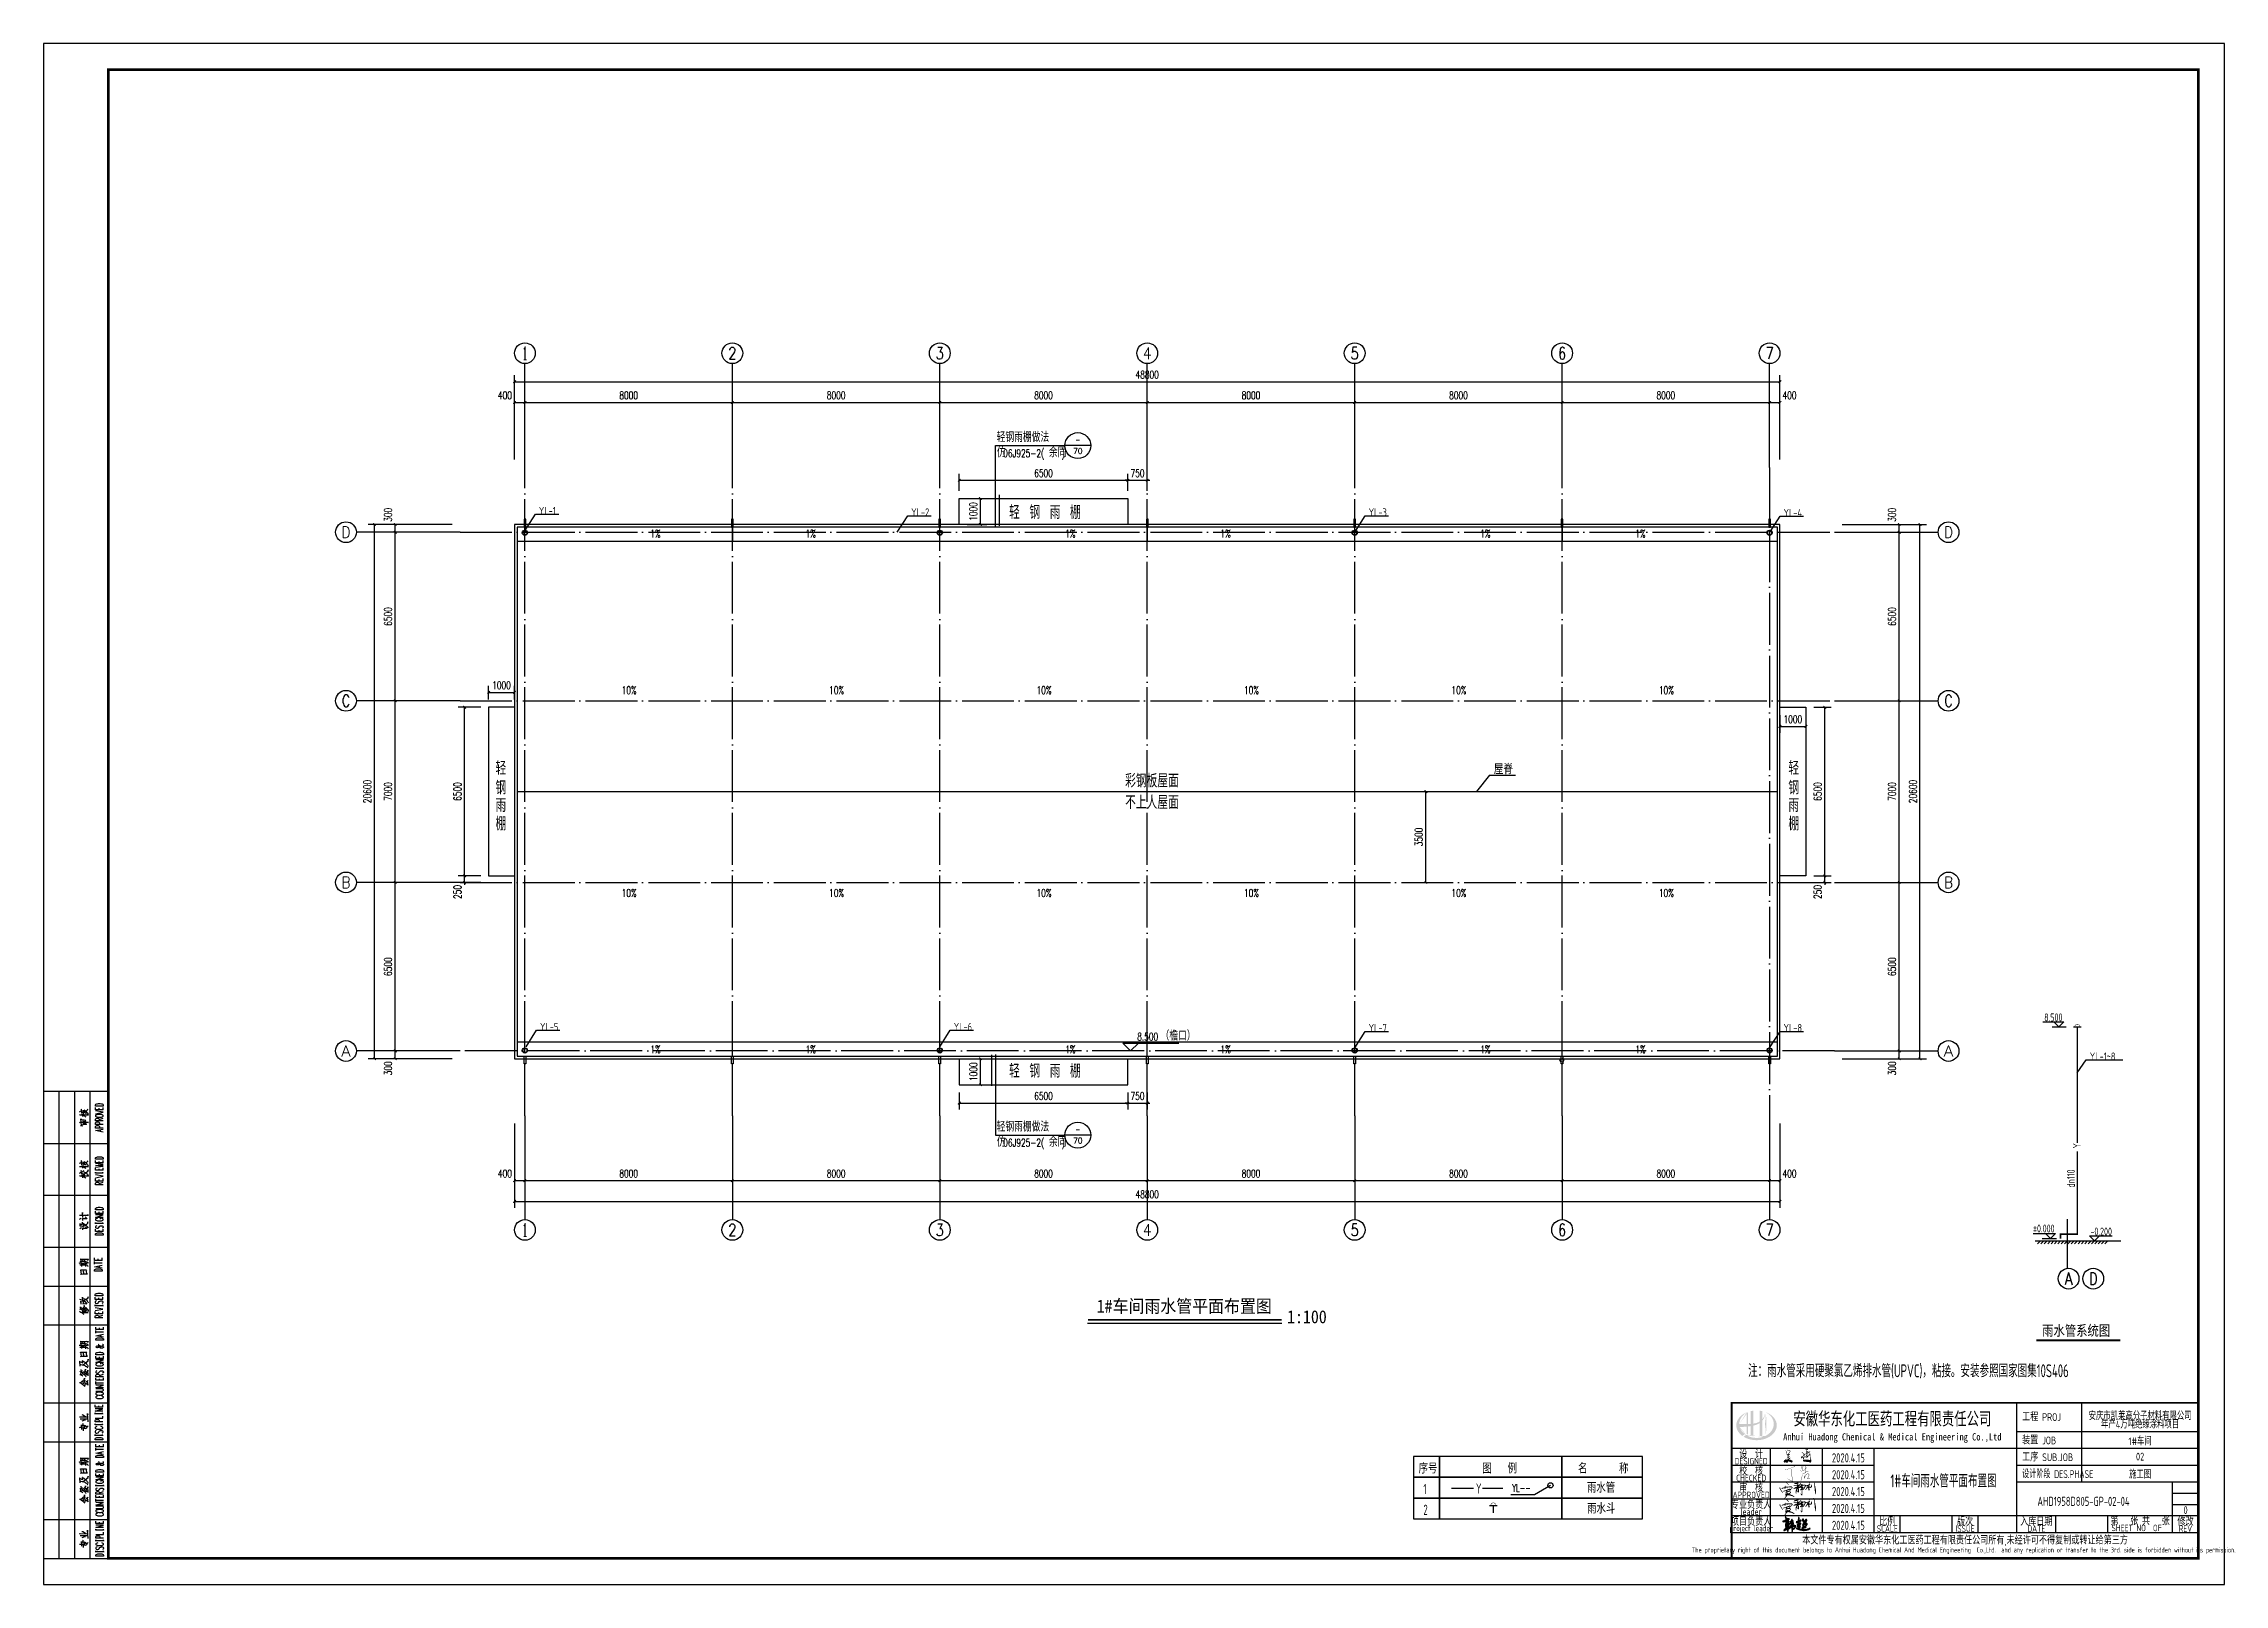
# Model space of a CAD drawing. Extents: x 4579863 to 4663963, y -547270 to -273670.
# Drawn here: x 4579863 to 4663963, y -547270 to -487870 of the extents above; entities that cross this region are included whole.
import ezdxf
from ezdxf.enums import TextEntityAlignment as Align

# ---------------------------------------------------------------- set-up
doc = ezdxf.new("R2010")
doc.units = 0
doc.header["$LTSCALE"] = 1000
doc.header["$MEASUREMENT"] = 0
doc.linetypes.add('DASH', pattern=[0.35, 0.25, -0.1])
doc.linetypes.add('DOTE', pattern=[2.42, 2, -0.2, 0.02, -0.2])
doc.layers.get('0').update_dxf_attribs({"linetype": 'CONTINUOUS'})
doc.layers.get('Defpoints').update_dxf_attribs({"linetype": 'CONTINUOUS'})
for name, color, linetype in [('11', 134, 'CONTINUOUS'), ('AXIS', 3, 'CONTINUOUS'), ('AXIS_TEXT', 7, 'CONTINUOUS'), ('DIM_ELEV', 3, 'CONTINUOUS'), ('DIM_IDEN', 3, 'CONTINUOUS'), ('DIM_SYMB', 3, 'CONTINUOUS'), ('DIM_雨水', 3, 'CONTINUOUS'), ('DOTE', 252, 'CONTINUOUS'), ('PIPE-给水', 3, 'CONTINUOUS'), ('PIPE-雨水', 4, 'CONTINUOUS'), ('PUB_DIM', 3, 'CONTINUOUS'), ('PUB_TEXT', 7, 'CONTINUOUS'), ('PUB_TITLE', 4, 'CONTINUOUS'), ('TEXT_给水', 7, 'CONTINUOUS'), ('TWT_ELEV', 3, 'CONTINUOUS'), ('TWT_TEXT', 7, 'CONTINUOUS'), ('VPIPE-雨水', 4, 'CONTINUOUS'), ('图名', 15, 'CONTINUOUS'), ('尺寸标注', 74, 'CONTINUOUS'), ('说明文本', 54, 'CONTINUOUS'), ('说明表格', 146, 'CONTINUOUS'), ('雨水管', 5, 'CONTINUOUS')]:
    doc.layers.add(name, color=color, linetype=linetype)
doc.layers.add('_0', color=7, linetype='CONTINUOUS', lineweight=25)
doc.styles.add('-隶书', font='', dxfattribs={"width": 0.8})
doc.styles.add('_HZTXT', font='txt.shx', dxfattribs={"width": 0.8, "bigfont": 'HZTXT.shx'})
doc.styles.add('_TCH_AXIS', font='COMPLEX', dxfattribs={"bigfont": 'GBCBIG'})
doc.styles.add('_TCH_DIM', font='SIMPLEX', dxfattribs={"bigfont": 'GBCBIG'})
doc.styles.add('_TCH_DIM_T3', font='SIMPLEX', dxfattribs={"width": 0.705882, "bigfont": 'GBCBIG'})
doc.styles.add('_TCH_LABEL', font='COMPLEX', dxfattribs={"bigfont": 'GBCBIG'})
doc.styles.add('_TWT_SERIAL', font='COMPLEX', dxfattribs={"width": 0.8, "height": 3, "bigfont": 'HZTXT'})
doc.styles.add('AHD', font='sceie.shx', dxfattribs={"width": 0.7, "bigfont": 'sceic.shx'})
doc.styles.add('COMPLEX', font='COMPLEX')
doc.styles.add('ECEC_TQ_S', font='')
doc.styles.add('SCEI', font='sceie.shx', dxfattribs={"width": 0.8, "bigfont": 'sceic.shx'})
doc.styles.add('sceie', font='SCEIE', dxfattribs={"width": 0.75, "bigfont": 'SCEIC'})
doc.styles.add('TSSD_Rein', font='Tssdeng.shx', dxfattribs={"width": 0.7, "bigfont": 'hztxt.shx'})
doc.styles.add('公司标准', font='sceie.shx', dxfattribs={"width": 0.7, "height": 300, "bigfont": 'sceic.shx'})
doc.styles.add('宋体', font='', dxfattribs={"width": 0.7})
doc.styles.add('样式 1', font='sceie.shx', dxfattribs={"width": 0.7, "bigfont": 'sceic.shx'})
doc.styles.get('-隶书').set_extended_font_data('SimSun')
doc.styles.get('ECEC_TQ_S').set_extended_font_data('SimSun')
doc.styles.get('宋体').set_extended_font_data('SimSun')
doc.dimstyles.new('_TCH_ARCH&&100', dxfattribs={"dimtxt": 297.5, "dimasz": 100, "dimexe": 250, "dimexo": 300, "dimgap": 126.25, "dimtad": 1, "dimdec": 0, "dimzin": 0, "dimdsep": 46, "dimtxsty": '_TCH_DIM_T3', "dimblk": 'ARCHTICK', "dimcen": 0.09, "dimclrt": 7, "dimazin": 2, "dimtfac": 1, "dimtdec": 0, "dimtix": 1, "dimtmove": 2, "dimatfit": 3, "dimfxl": 0, "dimtolj": 1, "dimtzin": 0, "dimarcsym": 0})

msp = doc.modelspace()

# ---------------------------------------------------------------- texts
at = {"color": 4, "style": 'SCEI', "width": 0.8}
for s, p in [('YL-1', (4598961.5, -506028.1)), ('YL-2', (4613320.3, -506087.1)), ('YL-3', (4630961.5, -506087.1)), ('YL-4', (4646961.5, -506108.1)), ('YL-5', (4599006.1, -525922.9)), ('YL-6', (4614961.5, -525922.9)), ('YL-7', (4630961.5, -525966.1)), ('YL-8', (4646961.5, -525966.1)), ('YL-1~8', (4658771.4, -527064.5))]:
    msp.add_text(s, height=300, dxfattribs=at).set_placement(p)
for s, height, style, width, p in [('安徽华东化工医药工程有限责任公司', 500, 'ECEC_TQ_S', 0.7, (4651157.7, -540870.1)), ('安徽华东化工医药工程有限责任公司', 500, 'ECEC_TQ_S', 0.7, (4651157.7, -540870.1)), ('安徽华东化工医药工程有限责任公司', 500, 'ECEC_TQ_S', 0.7, (4651157.7, -540870.1)), ('安徽华东化工医药工程有限责任公司', 500, 'ECEC_TQ_S', 0.7, (4651157.7, -540870.1)), ('Anhui Huadong Chemical & Medical Engineering Co.,Ltd', 280, 'ECEC_TQ_S', 0.85, (4651157.7, -541620.1)), ('Anhui Huadong Chemical & Medical Engineering Co.,Ltd', 280, 'ECEC_TQ_S', 0.85, (4651157.7, -541620.1)), ('Anhui Huadong Chemical & Medical Engineering Co.,Ltd', 280, 'ECEC_TQ_S', 0.85, (4651157.7, -541620.1)), ('Anhui Huadong Chemical & Medical Engineering Co.,Ltd', 280, 'ECEC_TQ_S', 0.85, (4651157.7, -541620.1)), ('DESIGNED', 250, 'AHD', 0.8, (4645712.8, -542520.1)), ('DESIGNED', 250, 'AHD', 0.8, (4645712.8, -542520.1)), ('DESIGNED', 250, 'AHD', 0.8, (4645712.8, -542520.1)), ('DESIGNED', 250, 'AHD', 0.8, (4645712.8, -542520.1)), ('设  计', 300, 'AHD', 0.8, (4645712.8, -542220.1)), ('设  计', 300, 'AHD', 0.8, (4645712.8, -542220.1)), ('设  计', 300, 'AHD', 0.8, (4645712.8, -542220.1)), ('设  计', 300, 'AHD', 0.8, (4645712.8, -542220.1)), ('CHECKED', 250, 'AHD', 0.8, (4645712.8, -543170.1)), ('CHECKED', 250, 'AHD', 0.8, (4645712.8, -543170.1)), ('CHECKED', 250, 'AHD', 0.8, (4645712.8, -543170.1)), ('CHECKED', 250, 'AHD', 0.8, (4645712.8, -543170.1)), ('校  核', 300, 'AHD', 0.8, (4645712.8, -542870.1)), ('校  核', 300, 'AHD', 0.8, (4645712.8, -542870.1)), ('校  核', 300, 'AHD', 0.8, (4645712.8, -542870.1)), ('校  核', 300, 'AHD', 0.8, (4645712.8, -542870.1)), ('1#车间雨水管平面布置图', 500, 'AHD', 0.7, (4653131.7, -543254.1)), ('1#车间雨水管平面布置图', 500, 'AHD', 0.7, (4653131.7, -543254.1)), ('APPROVED', 250, 'AHD', 0.8, (4645712.8, -543820.1)), ('APPROVED', 250, 'AHD', 0.8, (4645712.8, -543820.1)), ('APPROVED', 250, 'AHD', 0.8, (4645712.8, -543820.1)), ('APPROVED', 250, 'AHD', 0.8, (4645712.8, -543820.1)), ('专业负责人', 300, 'AHD', 0.8, (4645712.8, -544170.1)), ('专业负责人', 300, 'AHD', 0.8, (4645712.8, -544170.1)), ('审  核', 300, 'AHD', 0.8, (4645712.8, -543520.1)), ('审  核', 300, 'AHD', 0.8, (4645712.8, -543520.1)), ('审  核', 300, 'AHD', 0.8, (4645712.8, -543520.1)), ('审  核', 300, 'AHD', 0.8, (4645712.8, -543520.1)), ('项目负责人', 300, 'AHD', 0.8, (4645712.8, -544820.1)), ('项目负责人', 300, 'AHD', 0.8, (4645712.8, -544820.1)), ('leader', 250, 'AHD', 0.8, (4645712.8, -544470.1)), ('leader', 250, 'AHD', 0.8, (4645712.8, -544470.1)), ('比例', 300, 'AHD', 0.8, (4650962.8, -544820.1)), ('比例', 300, 'AHD', 0.8, (4650962.8, -544820.1)), ('比例', 300, 'AHD', 0.8, (4650962.8, -544820.1)), ('比例', 300, 'AHD', 0.8, (4650962.8, -544820.1)), ('版次', 300, 'AHD', 0.8, (4653962.8, -544820.1)), ('版次', 300, 'AHD', 0.8, (4653962.8, -544820.1)), ('版次', 300, 'AHD', 0.8, (4653962.8, -544820.1)), ('版次', 300, 'AHD', 0.8, (4653962.8, -544820.1)), ('入库日期', 300, 'AHD', 0.8, (4656712.8, -544820.1)), ('入库日期', 300, 'AHD', 0.8, (4656712.8, -544820.1)), ('入库日期', 300, 'AHD', 0.8, (4656712.8, -544820.1)), ('入库日期', 300, 'AHD', 0.8, (4656712.8, -544820.1)), ('第   张 共   张', 300, 'AHD', 0.8, (4660712.8, -544795.1)), ('第   张 共   张', 300, 'AHD', 0.8, (4660712.8, -544795.1)), ('修改', 300, 'AHD', 0.8, (4662462.8, -544820.1)), ('修改', 300, 'AHD', 0.8, (4662462.8, -544820.1)), ('修改', 300, 'AHD', 0.8, (4662462.8, -544820.1)), ('修改', 300, 'AHD', 0.8, (4662462.8, -544820.1)), ('project leader', 225, 'AHD', 0.8, (4645716.9, -545140.1)), ('project leader', 225, 'AHD', 0.8, (4645716.9, -545140.1)), ('本文件专有权属安徽华东化工医药工程有限责任公司所有,未经许可不得复制或转让给第三方', 300, 'AHD', 0.8, (4653962.8, -545570.1)), ('本文件专有权属安徽华东化工医药工程有限责任公司所有,未经许可不得复制或转让给第三方', 300, 'AHD', 0.8, (4653962.8, -545570.1)), ('本文件专有权属安徽华东化工医药工程有限责任公司所有,未经许可不得复制或转让给第三方', 300, 'AHD', 0.8, (4653962.8, -545570.1)), ('本文件专有权属安徽华东化工医药工程有限责任公司所有,未经许可不得复制或转让给第三方', 300, 'AHD', 0.8, (4653962.8, -545570.1)), ('SCALE', 250, 'AHD', 0.8, (4650962.8, -545120.1)), ('SCALE', 250, 'AHD', 0.8, (4650962.8, -545120.1)), ('SCALE', 250, 'AHD', 0.8, (4650962.8, -545120.1)), ('SCALE', 250, 'AHD', 0.8, (4650962.8, -545120.1)), ('ISSUE', 250, 'AHD', 0.8, (4653962.8, -545120.1)), ('ISSUE', 250, 'AHD', 0.8, (4653962.8, -545120.1)), ('ISSUE', 250, 'AHD', 0.8, (4653962.8, -545120.1)), ('ISSUE', 250, 'AHD', 0.8, (4653962.8, -545120.1)), ('DATE', 250, 'AHD', 0.8, (4656712.8, -545120.1)), ('DATE', 250, 'AHD', 0.8, (4656712.8, -545120.1)), ('DATE', 250, 'AHD', 0.8, (4656712.8, -545120.1)), ('DATE', 250, 'AHD', 0.8, (4656712.8, -545120.1)), ('SHEET NO  OF  ', 250, 'AHD', 0.8, (4660712.8, -545095.1)), ('SHEET NO  OF  ', 250, 'AHD', 0.8, (4660712.8, -545095.1)), ('SHEET NO  OF  ', 250, 'AHD', 0.8, (4660712.8, -545095.1)), ('SHEET NO  OF  ', 250, 'AHD', 0.8, (4660712.8, -545095.1)), ('REV', 250, 'AHD', 0.8, (4662462.8, -545120.1)), ('REV', 250, 'AHD', 0.8, (4662462.8, -545120.1)), ('REV', 250, 'AHD', 0.8, (4662462.8, -545120.1)), ('REV', 250, 'AHD', 0.8, (4662462.8, -545120.1)), ('The proprietary right of this document belongs to Anhui Huadong Chemical And Medical Engineering  Co.,Ltd.  and any replication or transfer to the 3rd. side is forbidden without its permission. ', 200, 'AHD', 0.8, (4653962.8, -545970.1)), ('The proprietary right of this document belongs to Anhui Huadong Chemical And Medical Engineering  Co.,Ltd.  and any replication or transfer to the 3rd. side is forbidden without its permission. ', 200, 'AHD', 0.8, (4653962.8, -545970.1)), ('The proprietary right of this document belongs to Anhui Huadong Chemical And Medical Engineering  Co.,Ltd.  and any replication or transfer to the 3rd. side is forbidden without its permission. ', 200, 'AHD', 0.8, (4653962.8, -545970.1)), ('The proprietary right of this document belongs to Anhui Huadong Chemical And Medical Engineering  Co.,Ltd.  and any replication or transfer to the 3rd. side is forbidden without its permission. ', 200, 'AHD', 0.8, (4653962.8, -545970.1))]:
    msp.add_text(s, height=height, dxfattribs=dict(style=style, width=width)).set_placement(p, align=Align.MIDDLE)
at = {"style": 'AHD'}
for s, width, p in [('工程 PROJ', 0.8, (4656162.8, -540970.1)), ('工程 PROJ', 0.8, (4656162.8, -540970.1)), ('工程 PROJ', 0.8, (4656162.8, -540970.1)), ('工程 PROJ', 0.8, (4656162.8, -540970.1)), ('装置 JOB', 0.8, (4656162.8, -541870.1)), ('装置 JOB', 0.8, (4656162.8, -541870.1)), ('装置 JOB', 0.8, (4656162.8, -541870.1)), ('装置 JOB', 0.8, (4656162.8, -541870.1)), ('工序 SUB.JOB', 0.8, (4656162.8, -542520.1)), ('工序 SUB.JOB', 0.8, (4656162.8, -542520.1)), ('工序 SUB.JOB', 0.8, (4656162.8, -542520.1)), ('工序 SUB.JOB', 0.8, (4656162.8, -542520.1)), ('设计阶段 DES.PHASE', 0.7, (4656162.8, -543170.1)), ('设计阶段 DES.PHASE', 0.7, (4656162.8, -543170.1)), ('设计阶段 DES.PHASE', 0.7, (4656162.8, -543170.1)), ('设计阶段 DES.PHASE', 0.7, (4656162.8, -543170.1))]:
    msp.add_text(s, height=300, dxfattribs=dict(at, width=width)).set_placement(p)
at = {"width": 0.8}
for tag, text, height, style, p in [('2020.4.15', '200320-02-040', 350, 'sceie', (4649462.1, -542391.5)), ('2020.4.15', '200320-02-040', 350, 'sceie', (4649462.1, -542391.5)), ('2020.4.15', '200320-02-040', 350, 'sceie', (4649462.1, -543041.5)), ('2020.4.15', '200320-02-040', 350, 'sceie', (4649462.1, -543041.5)), ('2020.4.15', '200320-02-040', 350, 'sceie', (4649462.1, -543691.5)), ('2020.4.15', '200320-02-040', 350, 'sceie', (4649462.1, -543691.5)), ('2020.4.15', '200320-02-040', 350, 'sceie', (4649462.1, -544341.5)), ('2020.4.15', '200320-02-040', 350, 'sceie', (4649462.1, -544341.5)), ('2020.4.15', '200320-02-040', 350, 'sceie', (4649462.1, -544991.5)), ('2020.4.15', '200320-02-040', 350, 'sceie', (4649462.1, -544991.5)), ('A1/1:100', '1:100', 300, 'AHD', (4652462.8, -544945.1)), ('A1/1:100', '1:100', 300, 'AHD', (4652462.8, -544945.1)), ('第一版', '0', 300, 'AHD', (4655212.8, -544945.1)), ('第一版', '0', 300, 'AHD', (4655212.8, -544945.1)), ('0', '0', 300, 'AHD', (4662466.9, -544406.2)), ('0', '0', 300, 'AHD', (4662466.9, -544406.2)), ('0', '0', 300, 'AHD', (4662466.9, -544406.2)), ('0', '0', 300, 'AHD', (4662466.9, -544406.2))]:
    msp.add_attdef(tag, text=text, height=height, dxfattribs=dict(at, style=style)).set_placement(p, align=Align.MIDDLE)
at = {"layer": 'AXIS', "style": 'TSSD_Rein', "width": 0.7}
for s, p in [('安庆市凯莱高分子材料有限公司', (4660712.8, -540742.5)), ('安庆市凯莱高分子材料有限公司', (4660712.8, -540742.5)), ('年产4万吨绝缘涂料项目', (4660712.8, -541065.5)), ('年产4万吨绝缘涂料项目', (4660712.8, -541065.5)), ('1#车间', (4660712.8, -541716.3)), ('1#车间', (4660712.8, -541716.3)), ('02', (4660712.8, -542345.1)), ('02', (4660712.8, -542345.1)), ('施工图', (4660712.8, -542995.1)), ('施工图', (4660712.8, -542995.1))]:
    msp.add_text(s, height=300, dxfattribs=at).set_placement(p, align=Align.MIDDLE)
at = {"layer": 'DIM_雨水', "color": 7, "style": '_TWT_SERIAL', "width": 0.64}
msp.add_text('YL--', height=300, dxfattribs=at).set_placement((4636499.7, -543703.6))
at = {"layer": 'PUB_DIM', "style": '_HZTXT', "width": 0.8}
for s, height, p in [('轻 钢 雨 棚', 517.24, (4617095.1, -506198)), ('轻', 517.2, (4597288.9, -516061.7)), ('轻', 517.2, (4647147.8, -516061.7)), ('钢', 517.2, (4597288.9, -516816.6)), ('彩钢板屋面', 517.24, (4621571.3, -516547)), ('屋脊', 400, (4635788.2, -516038.1)), ('钢', 517.2, (4647147.8, -516816.6)), ('雨', 517.2, (4597288.9, -517493.8)), ('不上人屋面', 517.24, (4621571.3, -517380.3)), ('雨', 517.2, (4647147.8, -517493.8)), ('棚', 517.2, (4597288.9, -518202.5)), ('棚', 517.2, (4647147.8, -518202.5)), ('轻 钢 雨 棚', 517.24, (4617095.1, -527736.1))]:
    msp.add_text(s, height=height, dxfattribs=at).set_placement(p)
at = {"layer": 'PUB_TEXT', "style": '_TCH_DIM'}
for s, height, p in [('轻钢雨棚做法', 337.59, (4616615.3, -503225.5)), ('仿', 337.6, (4616624.8, -503811.6)), ('余同', 337.59, (4618630.6, -503811.6)), ('（檐口）', 337.59, (4622937.4, -526301.4)), ('轻钢雨棚做法', 337.59, (4616615.3, -529807.9)), ('仿', 337.6, (4616624.8, -530394)), ('余同', 337.59, (4618630.6, -530394))]:
    msp.add_text(s, height=height, dxfattribs=at).set_placement(p)
at = {"layer": 'PUB_TEXT', "style": '_TCH_DIM', "width": 0.705882}
for s, p in [('06J925-2(', (4616870.6, -503811.6)), (')', (4619122.1, -503811.6)), ('1%%%', (4603261.3, -506913.3)), ('1%%%', (4609246, -506913.3)), ('1%%%', (4619261.3, -506913.3)), ('1%%%', (4625246, -506913.3)), ('1%%%', (4635261.3, -506913.3)), ('1%%%', (4641246, -506913.3)), ('10%', (4602153.7, -512945.1)), ('10%', (4610153.7, -512945.1)), ('10%', (4618153.7, -512945.1)), ('10%', (4626153.7, -512945.1)), ('10%', (4634153.7, -512945.1)), ('10%', (4642153.7, -512945.1)), ('10%', (4602153.7, -520765.1)), ('10%', (4610153.7, -520765.1)), ('10%', (4618153.7, -520765.1)), ('10%', (4626153.7, -520765.1)), ('10%', (4634153.7, -520765.1)), ('10%', (4642153.7, -520765.1)), ('8.500', (4622037.4, -526301.4)), ('1%%%', (4603261.3, -526796.9)), ('1%%%', (4609246, -526796.9)), ('1%%%', (4619261.3, -526796.9)), ('1%%%', (4625246, -526796.9)), ('1%%%', (4635261.3, -526796.9)), ('1%%%', (4641246, -526796.9)), ('06J925-2(', (4616870.6, -530394)), (')', (4619122.1, -530394))]:
    msp.add_text(s, height=297.5, dxfattribs=at).set_placement(p)
at = {"layer": 'PUB_TEXT', "style": '_TCH_LABEL'}
for p, p2 in [((4619567.6, -503686.6), (4619923.2, -503686.6)), ((4619567.6, -530269), (4619923.2, -530269))]:
    msp.add_text('70', height=219.66, dxfattribs=at).set_placement(p, p2, align=Align.FIT)
at = {"layer": 'PUB_TEXT', "style": '_TCH_LABEL', "width": 0.777778}
for p, p2 in [((4619658.4, -503275.3), (4619832.4, -503275.3)), ((4619658.4, -529857.7), (4619832.4, -529857.7))]:
    msp.add_text('-', height=261, dxfattribs=at).set_placement(p, p2, align=Align.FIT)
at = {"layer": 'PUB_TEXT', "color": 8, "style": '-隶书', "width": 0.8}
msp.add_text('雨水管系统图', height=400, dxfattribs=at).set_placement((4656937.1, -537683.7))
at = {"layer": 'TEXT_给水', "color": 4, "style": 'sceie', "width": 0.8}
msp.add_text('AHD1958D805-GP-02-04', height=350, dxfattribs=at).set_placement((4656752.4, -544243.9))
at = {"layer": 'TWT_ELEV', "color": 4, "style": '样式 1', "width": 0.7}
for s, p in [('8.500', (4657014.3, -525560.8)), ('%%P0.000', (4656583.3, -533702.1)), ('-0.200', (4658797.6, -533817.1))]:
    msp.add_text(s, height=300, dxfattribs=at).set_placement(p)
for s, p in [('Y', (4658426.7, -530463.2)), ('dn110', (4658196.1, -531976.4))]:
    msp.add_text(s, height=300, rotation=90, dxfattribs=at).set_placement(p)
at = {"layer": 'TWT_TEXT', "color": 7, "style": '公司标准', "width": 0.7}
msp.add_text('注：雨水管采用硬聚氯乙烯排水管(UPVC)，粘接。安装参照国家图集10S406', height=500, dxfattribs=at).set_placement((4645595.2, -539285))
at = {"layer": '图名', "style": '宋体', "width": 0.9}
for s, p in [('1#车间雨水管平面布置图', (4620475.2, -536794.3)), ('1:100', (4627816, -537203))]:
    msp.add_text(s, height=500, dxfattribs=at).set_placement(p)
at = {"layer": '说明文本', "color": 0, "style": 'AHD', "width": 0.7}
for s, height, p in [('序号', 399.98, (4632886.5, -542995.9)), ('图    例', 399.98, (4635345.9, -542995.9)), ('名        称', 399.98, (4639037.8, -542995.9)), ('1', 400, (4633075, -543795.9)), ('Y', 400, (4635101.3, -543773.9)), ('雨水管', 399.98, (4639379.3, -543737)), ('雨水斗', 399.98, (4639382.6, -544541.4)), ('2', 400, (4633075, -544595.9))]:
    msp.add_text(s, height=height, dxfattribs=at).set_placement(p)

# ---------------------------------------------------------------- blocks, each defined once
blk = doc.blocks.new('A$C04D97144')
for p, q in [((6, 0), (6, 180)), ((12, 0), (12, 180)), ((18, 0), (18, 180)), ((0, 160), (25, 160)), ((0, 140), (25, 140)), ((0, 120), (25, 120)), ((0, 105), (25, 105)), ((0, 90), (25, 90)), ((0, 60), (25, 60)), ((0, 45), (25, 45)), ((0, 15), (25, 15))]:
    blk.add_line(p, q)
blk.add_lwpolyline([(0, 180), (0, 0), (25, 0), (25, 180)], close=True)
for points in [[(13.81, 170.94), (13.95, 171.05), (13.92, 171.02), (17.27, 171.02), (17, 170.98), (16.72, 171.02)], [(13.86, 172.15), (14.14, 172.35), (14.27, 172.38), (14.34, 172.35)], [(14.56, 166.93), (14.41, 169.49), (14.31, 169.43), (14.77, 169.08)], [(14.77, 171.68), (14.55, 173.26), (14.52, 173.14), (14.6, 172.92)], [(14.74, 172.24), (14.91, 172.21), (15.58, 171.72), (15.62, 171.68), (15.41, 172.54)], [(14.8, 171.44), (14.97, 170.34)], [(16.18, 168.75), (16.32, 168.86), (14.97, 169.04), (15.08, 169.08), (15.27, 167.31)], [(14.99, 171.05), (15.44, 170.8), (15.79, 170.59), (16.04, 170.42), (16.29, 170.2)], [(15.02, 167.18), (15.27, 167.25), (16.53, 167.36), (16.29, 167.32), (16.18, 168.75), (16.15, 168.58), (16.21, 168.27)], [(15.05, 172.71), (15.19, 172.68), (15.62, 172.35), (15.65, 172.32), (15.93, 172.07), (16.21, 171.79), (16.46, 171.47)], [(15.19, 171.05), (15.54, 171.41)], [(15.62, 172.92), (15.82, 172.82), (16.28, 172.49), (16.56, 172.15), (16.86, 171.79), (17.09, 171.47), (17.27, 171.22)], [(15.73, 167.59), (15.62, 168.61)], [(16.39, 172.38), (16.86, 172.95), (17.09, 173.06), (16.81, 172.89)], [(22.97, 174.41), (20.03, 174.41), (20.03, 174.9), (20.17, 175.1), (20.47, 175.24), (20.72, 175.32), (21.18, 175.38), (21.87, 175.38), (22.28, 175.32), (22.58, 175.24), (22.83, 175.1), (22.97, 174.9), (22.97, 174.41), (22.97, 174.41)], [(22.97, 173), (20.03, 173), (20.03, 173.91)], [(20.03, 171.46), (22.97, 172.02), (20.03, 172.59)], [(20.03, 170.48), (20.17, 170.34), (20.47, 170.2), (20.72, 170.14), (21.18, 170.06), (21.87, 170.06), (22.28, 170.14), (22.58, 170.2), (22.83, 170.34), (22.97, 170.48), (22.97, 170.77), (22.83, 170.91), (22.58, 171.05), (22.28, 171.11), (21.87, 171.19), (21.18, 171.19), (20.72, 171.11), (20.47, 171.05), (20.17, 170.91), (20.03, 170.77), (20.03, 170.48), (20.03, 170.48)], [(22.97, 168.74), (20.03, 168.74), (20.03, 169.37), (20.17, 169.57), (20.33, 169.65), (20.58, 169.71), (20.88, 169.71), (21.18, 169.65), (21.27, 169.57), (21.43, 169.37), (21.43, 168.74)], [(22.97, 167.34), (20.03, 167.34), (20.03, 167.97), (20.17, 168.17), (20.33, 168.24), (20.58, 168.31), (21.02, 168.31), (21.27, 168.24), (21.43, 168.17), (21.57, 167.97), (21.57, 167.34)], [(21.43, 173), (21.43, 173.56)], [(21.43, 169.23), (22.97, 169.71)], [(22.97, 173), (22.97, 173.91)], [(13.78, 167.95), (14.06, 168.13), (14.27, 168.19)], [(14.27, 166.93), (14.52, 166.93), (14.71, 166.88), (14.91, 166.82), (15.05, 166.76)], [(14.66, 168.06), (14.71, 168.13), (17.28, 168.09), (17.03, 168.05), (16.72, 168.09)], [(22.97, 165.93), (20.03, 165.93), (20.03, 166.57), (20.17, 166.77), (20.33, 166.84), (20.58, 166.92), (21.02, 166.92), (21.27, 166.84), (21.43, 166.77), (21.57, 166.57), (21.57, 165.93)], [(22.97, 164.39), (20.03, 164.95), (22.97, 165.52)], [(21.98, 164.61), (21.98, 165.3)], [(13.86, 152.26), (14.14, 152.46), (14.27, 152.49), (14.34, 152.46)], [(14.77, 151.79), (14.55, 153.37), (14.52, 153.26), (14.6, 153.03)], [(14.74, 152.35), (14.91, 152.32), (15.58, 151.84), (15.62, 151.79), (15.41, 152.67)], [(14.8, 151.55), (14.97, 150.45)], [(15.05, 152.82), (15.19, 152.81), (15.62, 152.46), (15.65, 152.43), (15.93, 152.18), (16.21, 151.9), (16.46, 151.58)], [(15.19, 151.16), (15.54, 151.52)], [(15.62, 153.03), (15.82, 152.95), (16.28, 152.6), (16.56, 152.26), (16.86, 151.9), (17.09, 151.58), (17.27, 151.33)], [(16.39, 152.49), (16.86, 153.06), (17.09, 153.17), (16.81, 153)], [(22.97, 153.91), (20.03, 153.91), (20.03, 154.4), (20.17, 154.6), (20.47, 154.74), (20.72, 154.82), (21.18, 154.88), (21.87, 154.88), (22.28, 154.82), (22.58, 154.74), (22.83, 154.6), (22.97, 154.4), (22.97, 153.91), (22.97, 153.91)], [(22.97, 152.51), (20.03, 152.51), (20.03, 153.42)], [(20.03, 150.83), (22.97, 151.18), (20.03, 151.52), (22.97, 151.88), (20.03, 152.23)], [(21.43, 152.51), (21.43, 153.06)], [(22.97, 152.51), (22.97, 153.42)], [(13.81, 151.05), (13.95, 151.16), (13.92, 151.13), (17.27, 151.13), (17, 151.1), (16.72, 151.13)], [(13.81, 148.52), (14.06, 148.69), (14.23, 148.76), (14.41, 148.76)], [(13.81, 147.36), (13.98, 147.5), (13.92, 147.45), (17.27, 147.45), (17.06, 147.39), (16.78, 147.45)], [(14.71, 148.1), (14.52, 149.54), (14.49, 149.43), (14.55, 149.29)], [(14.74, 147.84), (14.94, 146.76)], [(14.91, 149.01), (15.22, 149.35), (15.36, 149.43), (15.54, 149.54)], [(14.91, 148.47), (15.13, 148.44), (15.54, 148.16), (15.82, 147.95), (15.93, 147.84)], [(14.94, 147.45), (15.33, 147.28), (15.68, 147.08), (15.99, 146.89), (16.28, 146.65)], [(14.99, 151.16), (15.44, 150.91), (15.79, 150.7), (16.04, 150.53), (16.29, 150.31)], [(15.08, 147.47), (15.44, 147.88)], [(15.33, 148.98), (15.57, 149.01), (15.96, 148.83), (16.28, 148.66), (16.53, 148.47), (16.72, 148.3), (16.92, 148.13), (17.09, 147.92), (17.27, 147.67)], [(15.73, 148.21), (15.79, 148.3), (17.09, 149.29), (17.12, 149.82), (17.03, 149.32), (16.92, 149.18)], [(22.97, 149.7), (20.03, 149.7), (20.03, 150.61)], [(20.03, 148.52), (20.03, 148.98), (20.03, 148.71), (22.89, 148.71), (22.89, 148.52), (22.89, 148.98)], [(20.03, 146.76), (22.97, 147.33), (20.03, 147.89)], [(22.97, 145.5), (20.03, 145.5), (20.03, 146.42)], [(22.97, 144.03), (20.03, 144.03), (20.03, 144.67), (20.17, 144.88), (20.33, 144.94), (20.58, 145.02), (20.88, 145.02), (21.18, 144.94), (21.27, 144.88), (21.43, 144.67), (21.43, 144.03)], [(21.43, 149.7), (21.43, 150.26)], [(21.43, 145.5), (21.43, 146.07)], [(21.43, 144.53), (22.97, 145.02)], [(22.97, 149.7), (22.97, 150.61)], [(22.97, 145.5), (22.97, 146.42)], [(22.97, 134.41), (20.03, 134.41), (20.03, 134.9), (20.17, 135.1), (20.47, 135.25), (20.72, 135.31), (21.18, 135.39), (21.87, 135.39), (22.28, 135.31), (22.58, 135.25), (22.83, 135.1), (22.97, 134.9), (22.97, 134.41), (22.97, 134.41)], [(13.78, 132.37), (13.98, 132.39), (17.28, 132.39), (17.06, 132.37), (16.78, 132.39)], [(13.86, 130.75), (14.14, 130.97), (14.28, 131.08), (14.45, 131.15)], [(13.92, 128.22), (14.17, 128.26), (14.45, 128.26), (14.71, 128.19), (14.97, 128.11), (15.13, 128), (15.27, 127.89), (15.41, 127.75)], [(13.98, 127.12), (14.38, 127.45), (14.55, 127.52)], [(14.14, 128.29), (14.09, 129.06), (14, 128.99), (14.23, 128.9), (14.42, 128.9), (14.6, 128.9), (14.8, 128.9), (14.88, 128.93), (14.97, 128.99), (14.99, 129.1), (15.02, 129.24), (15.02, 129.45), (14.99, 129.56), (14.94, 129.64)], [(15.16, 126.7), (15.05, 127.45), (14.94, 127.34), (15.16, 127.31), (16.67, 127.3), (16.78, 127.16), (16.18, 127.75)], [(15.13, 131.49), (14.99, 133.33), (14.97, 133.22), (15.02, 132.98)], [(15.13, 130.33), (15.02, 131.11), (14.97, 131.07), (16.72, 131), (16.84, 130.89), (16.04, 131.66)], [(15.51, 128.11), (15.36, 129.21), (15.27, 129.13), (15.51, 129.02), (15.79, 128.88), (16.01, 128.74), (16.21, 128.6), (16.46, 128.37), (16.7, 128.11), (16.89, 127.86), (17.03, 127.66), (17.12, 127.49)], [(15.76, 128.08), (15.76, 128.15), (17, 129.2), (17.03, 129.73), (16.95, 129.2), (16.84, 129.06)], [(22.97, 133), (20.03, 133), (20.03, 133.91)], [(22.97, 131.46), (20.03, 131.46), (22.97, 132.45), (20.03, 132.45)], [(20.72, 131.19), (20.47, 131.11), (20.17, 130.97), (20.03, 130.83), (20.03, 130.55), (20.17, 130.42), (20.47, 130.28), (20.72, 130.2), (21.18, 130.14), (21.87, 130.14), (22.28, 130.2), (22.58, 130.28), (22.83, 130.42), (22.97, 130.55), (22.97, 130.83), (22.83, 130.97), (22.58, 131.11), (22.28, 131.19), (21.87, 131.19), (21.87, 130.83)], [(20.03, 129.02), (20.03, 129.48), (20.03, 129.21), (22.89, 129.21), (22.89, 129.02), (22.89, 129.48)], [(20.47, 128.24), (20.17, 128.1), (20.03, 127.89), (20.03, 127.61), (20.17, 127.41), (20.47, 127.27), (20.72, 127.27), (21.02, 127.33), (21.18, 127.41), (21.27, 127.55), (21.57, 127.97), (21.73, 128.1), (21.87, 128.18), (22.12, 128.24), (22.58, 128.24), (22.83, 128.1), (22.97, 127.89), (22.97, 127.61), (22.83, 127.41), (22.58, 127.27)], [(22.97, 126.01), (20.03, 126.01), (20.03, 126.92)], [(21.43, 133), (21.43, 133.56)], [(21.43, 126.01), (21.43, 126.56)], [(22.97, 133), (22.97, 133.91)], [(22.97, 126.01), (22.97, 126.92)], [(22.97, 124.61), (20.03, 124.61), (20.03, 125.1), (20.17, 125.3), (20.47, 125.44), (20.72, 125.52), (21.18, 125.58), (21.87, 125.58), (22.28, 125.52), (22.58, 125.44), (22.83, 125.3), (22.97, 125.1), (22.97, 124.61), (22.97, 124.61)], [(13.75, 113.87), (13.92, 113.91), (16.13, 113.83)], [(13.92, 113.06), (14.09, 113.13), (16.21, 113.13)], [(14.14, 114.51), (14.45, 114.6), (15.08, 114.6), (15.76, 114.57), (16.18, 114.51), (16.64, 114.37), (16.92, 114.2), (17.34, 113.88)], [(14.17, 109.58), (14.45, 109.64), (15.08, 109.67), (15.73, 109.69), (15.82, 109.69), (16.28, 109.69), (16.86, 109.69), (16.67, 109.69), (16.5, 110.8), (16.7, 111.02), (16.43, 111.08), (16.1, 111.08), (15.44, 111.12), (14.77, 111.13), (14.2, 111.13), (14.28, 111.16), (14.49, 109.67)], [(14.49, 114.6), (14.34, 115.45), (14.27, 115.36), (15.13, 115.36), (15.19, 115.36), (16.46, 115.39), (16.95, 115.36), (17.23, 115.33), (17.31, 115.31), (16.95, 114.89), (17.2, 115.28)], [(14.69, 112.61), (14.52, 114.29)], [(15.16, 113.16), (15.08, 113.66)], [(15.19, 114.62), (15.11, 115.11)], [(15.51, 109.69), (15.33, 110.8), (15.3, 110.69), (15.41, 110.42)], [(15.65, 113.17), (15.57, 113.63)], [(15.93, 114.57), (15.93, 114.62), (15.85, 115.07)], [(16.29, 112.53), (16.07, 114.29), (16.04, 114.2), (16.13, 114.09)], [(16.39, 113.63), (16.72, 113.94), (16.86, 113.94), (16.61, 113.83)], [(16.46, 113.17), (16.61, 113.16), (16.89, 112.92), (17.09, 112.72), (17.23, 112.53)], [(22.54, 114.92), (19.59, 114.92), (19.59, 115.83)], [(19.59, 113.44), (19.59, 114.43)], [(19.59, 113.94), (22.54, 113.94)], [(22.54, 111.9), (19.59, 112.47), (22.54, 113.03)], [(22.54, 110.72), (19.59, 110.72), (19.59, 111.21), (19.75, 111.41), (20.05, 111.56), (20.3, 111.63), (20.75, 111.7), (21.44, 111.7), (21.85, 111.63), (22.15, 111.56), (22.4, 111.41), (22.54, 111.21), (22.54, 110.72), (22.54, 110.72)], [(21, 114.92), (21, 115.48)], [(21.55, 112.12), (21.55, 112.81)], [(22.54, 114.92), (22.54, 115.83)], [(22.86, 101.27), (19.92, 101.27), (19.92, 101.75), (20.06, 101.97), (20.36, 102.11), (20.61, 102.18), (21.07, 102.24), (21.76, 102.24), (22.17, 102.18), (22.47, 102.11), (22.72, 101.97), (22.86, 101.75), (22.86, 101.27), (22.86, 101.27)], [(13.78, 95.27), (13.95, 95.23), (14.41, 94.98), (14.45, 94.98), (14.8, 94.75), (15.08, 94.56), (15.3, 94.35), (15.51, 94.18)], [(13.84, 99.93), (14.17, 99.88), (14.63, 99.71), (15.11, 99.49), (15.41, 99.32), (15.65, 99.21), (15.85, 99.08)], [(13.84, 96.29), (14.27, 96.08), (14.6, 95.91), (14.85, 95.72), (14.91, 95.69), (15.11, 95.55)], [(14.38, 96.02), (14.41, 96.14), (14.28, 96.99), (14.23, 96.93), (14.63, 96.65), (14.97, 96.4), (15.19, 96.16), (15.4, 95.91), (15.58, 95.66), (15.71, 95.49)], [(14.49, 98.06), (14.34, 99.21), (14.27, 99.08), (15.25, 98.94), (15.25, 99.08), (15.36, 98.23), (15.11, 98.19), (15.41, 98.23), (16.7, 98.2)], [(14.66, 95.91), (14.69, 96.02), (15.71, 97.13), (15.68, 97.5), (15.68, 97.13), (15.57, 96.99)], [(14.74, 94.86), (17.23, 94.86), (17, 94.81), (16.57, 94.86)], [(14.83, 95.3), (16.46, 95.3), (16.28, 95.27), (16.13, 95.3)], [(15.16, 99.49), (14.99, 100.76), (14.97, 100.62), (15.02, 100.39)], [(15.11, 100.2), (15.27, 100.2), (15.73, 100.07), (15.99, 99.96), (16.21, 99.85), (16.42, 99.71), (16.61, 99.54), (16.81, 99.35), (16.95, 99.11), (17.09, 98.89), (17.14, 98.72), (17.2, 98.55)], [(15.41, 96.4), (15.51, 96.36), (15.54, 96.33), (15.76, 96.05), (15.96, 95.83), (16.1, 95.63)], [(15.54, 99.35), (15.57, 99.43), (17.09, 100.31), (17.12, 100.84), (17.03, 100.34), (16.86, 100.2)], [(15.76, 96.62), (15.87, 96.57), (15.93, 96.54), (16.21, 96.22), (16.24, 96.16), (16.39, 96), (16.53, 95.77), (16.67, 95.55)], [(16.81, 98.12), (16.04, 99)], [(16.1, 96.88), (16.29, 96.79), (16.57, 96.47), (16.81, 96.19), (16.95, 95.91), (17.12, 95.63), (17.23, 95.38), (17.28, 95.17)], [(22.86, 99.87), (19.92, 99.87), (19.92, 100.78)], [(20.36, 99.3), (20.06, 99.16), (19.92, 98.96), (19.92, 98.67), (20.06, 98.47), (20.36, 98.33), (20.61, 98.33), (20.91, 98.39), (21.07, 98.47), (21.16, 98.61), (21.46, 99.02), (21.62, 99.16), (21.76, 99.24), (22.01, 99.3), (22.47, 99.3), (22.72, 99.16), (22.86, 98.96), (22.86, 98.67), (22.72, 98.47), (22.47, 98.33)], [(19.92, 97.28), (19.92, 97.75), (19.92, 97.48), (22.78, 97.48), (22.78, 97.28), (22.78, 97.75)], [(19.92, 95.53), (22.86, 96.08), (19.92, 96.65)], [(22.86, 94.26), (19.92, 94.26), (19.92, 95.17)], [(22.86, 92.8), (19.92, 92.8), (19.92, 93.43), (20.06, 93.63), (20.22, 93.71), (20.47, 93.77), (20.77, 93.77), (21.07, 93.71), (21.16, 93.63), (21.32, 93.43), (21.32, 92.8)], [(21.32, 99.87), (21.32, 100.43)], [(21.32, 94.26), (21.32, 94.83)], [(21.32, 93.29), (22.86, 93.77)], [(22.86, 99.87), (22.86, 100.78)], [(22.86, 94.26), (22.86, 95.17)], [(23.05, 88.31), (20.09, 88.31), (20.09, 89.22)], [(20.09, 86.83), (20.09, 87.82)], [(20.09, 87.33), (23.05, 87.33)], [(23.05, 85.29), (20.09, 85.86), (23.05, 86.42)], [(23.05, 84.11), (20.09, 84.11), (20.09, 84.6), (20.25, 84.8), (20.55, 84.94), (20.8, 85.02), (21.26, 85.09), (21.95, 85.09), (22.34, 85.02), (22.65, 84.94), (22.89, 84.8), (23.05, 84.6), (23.05, 84.11), (23.05, 84.11)], [(21.49, 88.31), (21.49, 88.87)], [(22.04, 85.51), (22.04, 86.2)], [(23.05, 88.31), (23.05, 89.22)], [(13.75, 82.18), (13.92, 82.23), (16.13, 82.15)], [(14.14, 74.09), (14, 76.02), (13.89, 75.88), (14.06, 75.82), (14.6, 75.63), (15.13, 75.42), (15.08, 75.38), (15.08, 75.42), (14.97, 76.24), (14.88, 76.16), (15.19, 76.02), (15.47, 75.88), (15.68, 75.77), (15.85, 75.63), (16.13, 75.42), (16.35, 75.24), (16.57, 75), (16.72, 74.8), (16.89, 74.54), (17.06, 74.26), (17.2, 74.04)], [(13.92, 81.38), (14.09, 81.44), (16.21, 81.44)], [(14.14, 82.82), (14.45, 82.9), (15.08, 82.9), (15.76, 82.89), (16.18, 82.82), (16.64, 82.68), (16.92, 82.51), (17.34, 82.19)], [(14.17, 77.89), (14.45, 77.95), (15.08, 77.98), (15.73, 78), (15.82, 78), (16.28, 78), (16.86, 78), (16.67, 78), (16.5, 79.12), (16.7, 79.34), (16.43, 79.4), (16.1, 79.4), (15.44, 79.43), (14.77, 79.45), (14.2, 79.45), (14.28, 79.48), (14.49, 77.98)], [(14.49, 82.9), (14.34, 83.77), (14.27, 83.67), (15.13, 83.67), (15.19, 83.67), (16.46, 83.7), (16.95, 83.67), (17.23, 83.64), (17.31, 83.62), (16.95, 83.2), (17.2, 83.59)], [(14.69, 80.92), (14.52, 82.6)], [(15.16, 81.46), (15.08, 81.97)], [(15.19, 82.93), (15.11, 83.42)], [(15.22, 74.69), (17.12, 76.16), (17.12, 76.76), (17.06, 76.23), (17.03, 76.16), (16.81, 75.94)], [(15.51, 78), (15.33, 79.12), (15.3, 79.01), (15.41, 78.74)], [(15.65, 81.49), (15.57, 81.94)], [(15.93, 82.89), (15.93, 82.93), (15.85, 83.39)], [(16.29, 80.84), (16.07, 82.6), (16.04, 82.51), (16.13, 82.4)], [(16.39, 81.94), (16.72, 82.26), (16.86, 82.26), (16.61, 82.15)], [(16.46, 81.49), (16.61, 81.46), (16.89, 81.24), (17.09, 81.03), (17.23, 80.84)], [(21.35, 82.43), (21.26, 82.43), (21.1, 82.35), (21.1, 82.29), (21.26, 82.21), (21.49, 82.15), (22.2, 82.01), (22.65, 81.87), (22.89, 81.72), (23.05, 81.58), (23.05, 81.3), (22.89, 81.17), (22.75, 81.1), (22.5, 81.03), (22.2, 81.03), (21.95, 81.1), (21.79, 81.17), (21.26, 81.66), (21.1, 81.72), (20.8, 81.8), (20.55, 81.8), (20.25, 81.72), (20.09, 81.58), (20.25, 81.44), (20.55, 81.38), (20.8, 81.38), (21.26, 81.44), (21.65, 81.58), (22.65, 81.94), (22.89, 82.08), (23.05, 82.21), (23.05, 82.35), (22.89, 82.43), (22.75, 82.43)], [(23.05, 78.5), (20.09, 78.5), (20.09, 78.99), (20.25, 79.21), (20.55, 79.35), (20.8, 79.41), (21.26, 79.49), (21.95, 79.49), (22.34, 79.41), (22.65, 79.35), (22.89, 79.21), (23.05, 78.99), (23.05, 78.5), (23.05, 78.5)], [(23.05, 77.11), (20.09, 77.11), (20.09, 78.02)], [(23.05, 75.57), (20.09, 75.57), (23.05, 76.56), (20.09, 76.56)], [(21.49, 77.11), (21.49, 77.67)], [(23.05, 77.11), (23.05, 78.02)], [(13.89, 67.85), (14.03, 67.84), (14.49, 67.57), (14.97, 67.24), (15.27, 66.96), (15.62, 66.61), (15.93, 66.27)], [(13.92, 72), (14.06, 72.03), (14.85, 71.69)], [(13.92, 70.95), (14.12, 70.92), (14.55, 70.7), (14.88, 70.49), (15.16, 70.27)], [(14.23, 74.8), (14.38, 74.8), (14.91, 74.69), (15.22, 74.61), (15.54, 74.5), (15.87, 74.36), (16.15, 74.18), (16.5, 73.98), (16.75, 73.79), (16.98, 73.55), (17.09, 73.44)], [(14.23, 67.74), (15.76, 69.05), (15.76, 69.08), (15.79, 69.5), (15.71, 69.05), (15.57, 68.87)], [(14.49, 70.73), (14.41, 71.54)], [(14.56, 71.83), (14.42, 72.85)], [(14.52, 70.92), (14.94, 71.12)], [(14.6, 72.14), (15.05, 72.39)], [(14.85, 71.48), (14.99, 71.47), (15.51, 71.01), (15.57, 70.98), (15.82, 70.74), (16.13, 70.35), (16.28, 70.16), (16.42, 69.96)], [(15.05, 71.43), (16.13, 72.56), (16.13, 73.02), (16.1, 72.56), (15.9, 72.33)], [(15.4, 67.27), (15.4, 67.29), (15.4, 67.35), (15.27, 68.26), (15.27, 68.13), (15.33, 67.99)], [(15.76, 71.86), (15.87, 70.95)], [(16.04, 66.69), (16.07, 66.82), (15.9, 68.76), (15.87, 68.65), (15.9, 68.54)], [(16.04, 71.37), (16.46, 71.48), (16.7, 71.43), (16.39, 71.43)], [(16.07, 72.08), (16.28, 72.08), (17.06, 71.75)], [(16.13, 67.63), (16.24, 67.6), (16.78, 67.18), (17.09, 66.93), (17.12, 66.83), (16.86, 68.4), (16.39, 67.99)], [(16.28, 70.84), (16.64, 70.98), (16.81, 70.98), (16.57, 70.95)], [(16.86, 68.4), (17, 68.51), (17.17, 68.59)], [(17.14, 70.46), (17, 72.63), (17, 72.49), (17.03, 72.17)], [(20.8, 75.28), (20.55, 75.22), (20.25, 75.08), (20.09, 74.94), (20.09, 74.65), (20.25, 74.51), (20.55, 74.37), (20.8, 74.31), (21.26, 74.23), (21.95, 74.23), (22.34, 74.31), (22.65, 74.37), (22.89, 74.51), (23.05, 74.65), (23.05, 74.94), (22.89, 75.08), (22.65, 75.22), (22.34, 75.28), (21.95, 75.28), (21.95, 74.94)], [(20.55, 72.35), (20.25, 72.2), (20.09, 72), (20.09, 71.72), (20.25, 71.51), (20.55, 71.37), (20.8, 71.37), (21.1, 71.43), (21.26, 71.51), (21.35, 71.65), (21.65, 72.06), (21.79, 72.2), (21.95, 72.28), (22.2, 72.35), (22.65, 72.35), (22.89, 72.2), (23.05, 72), (23.05, 71.72), (22.89, 71.51), (22.65, 71.37)], [(23.05, 70.04), (20.09, 70.04), (20.09, 70.66), (20.25, 70.88), (20.39, 70.95), (20.64, 71.03), (20.94, 71.03), (21.26, 70.95), (21.35, 70.88), (21.49, 70.66), (21.49, 70.04)], [(23.05, 68.7), (20.09, 68.7), (20.09, 69.61)], [(20.09, 67.24), (20.09, 68.21)], [(20.09, 67.73), (23.05, 67.73)], [(20.11, 73.11), (20.11, 73.59), (20.11, 73.32), (22.95, 73.32), (22.95, 73.11), (22.95, 73.59)], [(21.49, 70.52), (23.05, 71.03)], [(21.49, 68.7), (21.49, 69.27)], [(23.05, 68.7), (23.05, 69.61)], [(22.81, 58.27), (19.86, 58.27), (19.86, 59.18)], [(23.05, 65.76), (20.09, 65.76), (23.05, 66.75), (20.09, 66.75)], [(20.09, 64.44), (22.2, 64.44), (22.65, 64.51), (22.89, 64.65), (23.05, 64.85), (23.05, 64.99), (22.89, 65.21), (22.65, 65.35), (22.2, 65.42), (20.09, 65.42)], [(20.09, 63.39), (20.25, 63.25), (20.55, 63.11), (20.8, 63.05), (21.26, 62.97), (21.95, 62.97), (22.34, 63.05), (22.65, 63.11), (22.89, 63.25), (23.05, 63.39), (23.05, 63.67), (22.89, 63.81), (22.65, 63.94), (22.34, 64.02), (21.95, 64.08), (21.26, 64.08), (20.8, 64.02), (20.55, 63.94), (20.25, 63.81), (20.09, 63.67), (20.09, 63.39), (20.09, 63.39)], [(20.8, 62.68), (20.55, 62.62), (20.25, 62.48), (20.09, 62.34), (20.09, 62.06), (20.25, 61.91), (20.55, 61.77), (20.8, 61.71), (21.26, 61.63), (21.95, 61.63), (22.34, 61.71), (22.65, 61.77), (22.89, 61.91), (23.05, 62.06), (23.05, 62.34), (22.89, 62.48), (22.65, 62.62), (22.34, 62.68)], [(22.81, 58.27), (22.81, 59.18)], [(13.84, 50.54), (14.06, 50.56), (15.11, 50.34), (16.04, 50.08), (15.99, 50.02), (15.79, 51.39), (15.71, 51.36), (16.84, 50.68)], [(13.86, 54.53), (14.09, 54.59), (17.03, 54.53)], [(14.06, 53.82), (14.31, 53.87), (17.06, 53.87)], [(14.74, 49.71), (14.55, 51.5), (14.55, 51.39), (14.6, 51.18)], [(14.8, 55.44), (15.16, 55.38), (15.71, 55.02), (16.28, 54.56)], [(14.91, 53.02), (15.85, 53.43), (16.15, 53.48)], [(15.36, 49.2), (15.19, 52.03), (15.16, 51.89), (15.19, 51.72)], [(16.46, 50.05), (16.7, 50.4), (16.84, 50.62), (16.98, 50.87), (17.09, 51.01), (17.23, 51.11)], [(17.12, 52.63), (16.98, 55.83), (16.95, 55.69), (17, 55.38)], [(22.81, 56.73), (19.86, 56.73), (22.81, 57.72), (19.86, 57.72)], [(19.86, 54.07), (22.81, 54.07), (22.81, 54.91)], [(22.81, 52.6), (19.86, 52.6), (19.86, 53.23), (20.01, 53.45), (20.16, 53.51), (20.41, 53.59), (20.86, 53.59), (21.11, 53.51), (21.26, 53.45), (21.41, 53.23), (21.41, 52.6)], [(20.56, 50.85), (20.31, 50.78), (20.01, 50.65), (19.86, 50.51), (19.86, 50.23), (20.01, 50.08), (20.31, 49.94), (20.56, 49.88), (21.02, 49.8), (21.71, 49.8), (22.1, 49.88), (22.42, 49.94), (22.65, 50.08), (22.81, 50.23), (22.81, 50.51), (22.65, 50.65), (22.42, 50.78), (22.1, 50.85)], [(19.87, 55.68), (19.87, 56.15), (19.87, 55.88), (22.72, 55.88), (22.72, 55.68), (22.72, 56.15)], [(19.87, 51.48), (19.87, 51.95), (19.87, 51.69), (22.72, 51.69), (22.72, 51.48), (22.72, 51.95)], [(21.26, 58.27), (21.26, 58.83)], [(20.31, 49.31), (20.01, 49.17), (19.86, 48.97), (19.86, 48.69), (20.01, 48.47), (20.31, 48.34), (20.56, 48.34), (20.86, 48.4), (21.02, 48.47), (21.11, 48.61), (21.41, 49.03), (21.55, 49.17), (21.71, 49.24), (21.96, 49.31), (22.42, 49.31), (22.65, 49.17), (22.81, 48.97), (22.81, 48.69), (22.65, 48.47), (22.42, 48.34)], [(22.81, 45.67), (19.86, 45.67), (19.86, 46.16), (20.01, 46.38), (20.31, 46.52), (20.56, 46.58), (21.02, 46.66), (21.71, 46.66), (22.1, 46.58), (22.42, 46.52), (22.65, 46.38), (22.81, 46.16), (22.81, 45.67), (22.81, 45.67)], [(19.87, 47.29), (19.87, 47.74), (19.87, 47.48), (22.72, 47.48), (22.72, 47.29), (22.72, 47.74)], [(23.13, 43.08), (20.19, 43.08), (20.19, 43.99)], [(20.19, 41.62), (20.19, 42.59)], [(20.19, 42.1), (23.13, 42.1)], [(21.59, 43.08), (21.59, 43.64)], [(23.13, 43.08), (23.13, 43.99)], [(13.75, 37.17), (13.92, 37.23), (16.13, 37.14)], [(13.92, 36.39), (14.09, 36.43), (16.21, 36.43)], [(14.14, 37.83), (14.45, 37.91), (15.08, 37.91), (15.76, 37.88), (16.18, 37.83), (16.64, 37.69), (16.92, 37.52), (17.34, 37.2)], [(14.17, 32.9), (14.45, 32.95), (15.08, 32.98), (15.73, 33.01), (15.82, 33.01), (16.28, 33.01), (16.86, 33.01), (16.67, 33.01), (16.5, 34.11), (16.7, 34.34), (16.43, 34.39), (16.1, 34.39), (15.44, 34.42), (14.77, 34.45), (14.2, 34.45), (14.28, 34.49), (14.49, 32.98)], [(14.49, 37.91), (14.34, 38.76), (14.27, 38.68), (15.13, 38.68), (15.19, 38.68), (16.46, 38.71), (16.95, 38.68), (17.23, 38.65), (17.31, 38.62), (16.95, 38.19), (17.2, 38.59)], [(14.69, 35.93), (14.52, 37.6)], [(15.16, 36.46), (15.08, 36.98)], [(15.19, 37.94), (15.11, 38.43)], [(15.51, 33.01), (15.33, 34.11), (15.3, 34), (15.41, 33.75)], [(15.65, 36.5), (15.57, 36.95)], [(15.93, 37.88), (15.93, 37.94), (15.85, 38.4)], [(16.29, 35.84), (16.07, 37.6), (16.04, 37.52), (16.13, 37.41)], [(16.39, 36.95), (16.72, 37.27), (16.86, 37.27), (16.61, 37.14)], [(16.46, 36.5), (16.61, 36.46), (16.89, 36.24), (17.09, 36.04), (17.23, 35.84)], [(23.13, 40.08), (20.19, 40.63), (23.13, 41.19)], [(23.13, 38.88), (20.19, 38.88), (20.19, 39.37), (20.33, 39.58), (20.63, 39.72), (20.88, 39.79), (21.33, 39.86), (22.03, 39.86), (22.43, 39.79), (22.73, 39.72), (22.98, 39.58), (23.13, 39.37), (23.13, 38.88), (23.13, 38.88)], [(21.43, 37.2), (21.33, 37.2), (21.18, 37.12), (21.18, 37.06), (21.33, 36.98), (21.59, 36.92), (22.28, 36.78), (22.73, 36.64), (22.98, 36.5), (23.13, 36.35), (23.13, 36.09), (22.98, 35.95), (22.83, 35.87), (22.58, 35.8), (22.28, 35.8), (22.03, 35.87), (21.88, 35.95), (21.33, 36.43), (21.18, 36.5), (20.88, 36.57), (20.63, 36.57), (20.33, 36.5), (20.19, 36.35), (20.33, 36.21), (20.63, 36.15), (20.88, 36.15), (21.33, 36.21), (21.73, 36.35), (22.73, 36.72), (22.98, 36.86), (23.13, 36.98), (23.13, 37.12), (22.98, 37.2), (22.83, 37.2)], [(23.13, 33.28), (20.19, 33.28), (20.19, 33.78), (20.33, 33.98), (20.63, 34.12), (20.88, 34.19), (21.33, 34.27), (22.03, 34.27), (22.43, 34.19), (22.73, 34.12), (22.98, 33.98), (23.13, 33.78), (23.13, 33.28), (23.13, 33.28)], [(22.14, 40.28), (22.14, 40.97)], [(14.14, 29.1), (14, 31.03), (13.89, 30.89), (14.06, 30.82), (14.6, 30.62), (15.13, 30.43), (15.08, 30.37), (15.08, 30.43), (14.97, 31.25), (14.88, 31.17), (15.19, 31.03), (15.47, 30.89), (15.68, 30.76), (15.85, 30.62), (16.13, 30.43), (16.35, 30.23), (16.57, 30.01), (16.72, 29.8), (16.89, 29.55), (17.06, 29.27), (17.2, 29.03)], [(13.92, 26.99), (14.06, 27.02), (14.85, 26.69)], [(13.92, 25.95), (14.12, 25.92), (14.55, 25.69), (14.88, 25.5), (15.16, 25.26)], [(14.23, 29.8), (14.38, 29.8), (14.91, 29.69), (15.22, 29.6), (15.54, 29.49), (15.87, 29.35), (16.15, 29.18), (16.5, 28.99), (16.75, 28.78), (16.98, 28.56), (17.09, 28.45)], [(14.49, 25.72), (14.41, 26.55)], [(14.56, 26.83), (14.42, 27.86)], [(14.52, 25.92), (14.94, 26.13)], [(14.6, 27.15), (15.05, 27.4)], [(14.85, 26.49), (14.99, 26.46), (15.51, 26), (15.57, 25.99), (15.82, 25.75), (16.13, 25.36), (16.28, 25.15), (16.42, 24.97)], [(15.05, 26.43), (16.13, 27.57), (16.13, 28.01), (16.1, 27.57), (15.9, 27.34)], [(15.22, 29.69), (17.12, 31.17), (17.12, 31.77), (17.06, 31.22), (17.03, 31.17), (16.81, 30.93)], [(15.76, 26.85), (15.87, 25.95)], [(16.04, 26.38), (16.46, 26.49), (16.7, 26.43), (16.39, 26.43)], [(16.07, 27.09), (16.28, 27.09), (17.06, 26.74)], [(16.28, 25.84), (16.64, 25.99), (16.81, 25.99), (16.57, 25.95)], [(17.14, 25.47), (17, 27.62), (17, 27.48), (17.03, 27.16)], [(23.13, 31.88), (20.19, 31.88), (20.19, 32.79)], [(23.13, 30.34), (20.19, 30.34), (23.13, 31.33), (20.19, 31.33)], [(20.88, 30.06), (20.63, 29.99), (20.33, 29.85), (20.19, 29.71), (20.19, 29.43), (20.33, 29.29), (20.63, 29.14), (20.88, 29.08), (21.33, 29.02), (22.03, 29.02), (22.43, 29.08), (22.73, 29.14), (22.98, 29.29), (23.13, 29.43), (23.13, 29.71), (22.98, 29.85), (22.73, 29.99), (22.43, 30.06), (22.03, 30.06), (22.03, 29.71)], [(20.19, 27.89), (20.19, 28.36), (20.19, 28.09), (23.05, 28.09), (23.05, 27.89), (23.05, 28.36)], [(20.63, 27.12), (20.33, 26.98), (20.19, 26.77), (20.19, 26.49), (20.33, 26.28), (20.63, 26.14), (20.88, 26.14), (21.18, 26.21), (21.33, 26.28), (21.43, 26.43), (21.73, 26.83), (21.88, 26.98), (22.03, 27.05), (22.28, 27.12), (22.73, 27.12), (22.98, 26.98), (23.13, 26.77), (23.13, 26.49), (22.98, 26.28), (22.73, 26.14)], [(23.13, 24.81), (20.19, 24.81), (20.19, 25.44), (20.33, 25.66), (20.49, 25.72), (20.74, 25.8), (21.04, 25.8), (21.33, 25.72), (21.43, 25.66), (21.59, 25.44), (21.59, 24.81)], [(21.59, 31.88), (21.59, 32.44)], [(21.59, 25.3), (23.13, 25.8)], [(23.13, 31.88), (23.13, 32.79)], [(13.89, 22.86), (14.03, 22.83), (14.49, 22.58), (14.97, 22.23), (15.27, 21.95), (15.62, 21.62), (15.93, 21.27)], [(14.23, 22.75), (15.76, 24.05), (15.76, 24.09), (15.79, 24.51), (15.71, 24.05), (15.57, 23.88)], [(15.4, 22.26), (15.4, 22.29), (15.4, 22.36), (15.27, 23.25), (15.27, 23.14), (15.33, 23)], [(16.04, 21.7), (16.07, 21.81), (15.9, 23.77), (15.87, 23.66), (15.9, 23.54)], [(16.13, 22.64), (16.24, 22.61), (16.78, 22.18), (17.09, 21.93), (17.12, 21.84), (16.86, 23.39), (16.39, 23)], [(16.86, 23.39), (17, 23.52), (17.17, 23.6)], [(23.13, 23.49), (20.19, 23.49), (20.19, 24.38)], [(20.19, 22.01), (20.19, 22.99)], [(20.19, 22.5), (23.13, 22.5)], [(23.13, 20.54), (20.19, 20.54), (23.13, 21.52), (20.19, 21.52)], [(20.19, 19.22), (22.28, 19.22), (22.73, 19.28), (22.98, 19.42), (23.13, 19.62), (23.13, 19.77), (22.98, 19.99), (22.73, 20.13), (22.28, 20.19), (20.19, 20.19)], [(20.19, 18.16), (20.33, 18.02), (20.63, 17.88), (20.88, 17.82), (21.33, 17.74), (22.03, 17.74), (22.43, 17.82), (22.73, 17.88), (22.98, 18.02), (23.13, 18.16), (23.13, 18.45), (22.98, 18.59), (22.73, 18.73), (22.43, 18.79), (22.03, 18.85), (21.33, 18.85), (20.88, 18.79), (20.63, 18.73), (20.33, 18.59), (20.19, 18.45), (20.19, 18.16), (20.19, 18.16)], [(20.88, 17.46), (20.63, 17.39), (20.33, 17.25), (20.19, 17.11), (20.19, 16.83), (20.33, 16.69), (20.63, 16.54), (20.88, 16.48), (21.33, 16.42), (22.03, 16.42), (22.43, 16.48), (22.73, 16.54), (22.98, 16.69), (23.13, 16.83), (23.13, 17.11), (22.98, 17.25), (22.73, 17.39), (22.43, 17.46)], [(21.59, 23.49), (21.59, 24.04)], [(23.13, 23.49), (23.13, 24.38)], [(13.86, 9.54), (14.09, 9.59), (17.03, 9.54)], [(14.06, 8.82), (14.31, 8.88), (17.06, 8.88)], [(14.8, 10.43), (15.16, 10.39), (15.71, 10.01), (16.28, 9.55)], [(14.91, 8.03), (15.85, 8.42), (16.15, 8.49)], [(17.12, 7.64), (16.98, 10.84), (16.95, 10.7), (17, 10.39)], [(23.13, 13.43), (20.19, 13.43), (20.19, 14.35)], [(23.13, 11.89), (20.19, 11.89), (23.13, 12.87), (20.19, 12.87)], [(20.19, 10.84), (20.19, 11.31), (20.19, 11.05), (23.05, 11.05), (23.05, 10.84), (23.05, 11.31)], [(20.19, 9.24), (23.13, 9.24), (23.13, 10.07)], [(23.13, 7.76), (20.19, 7.76), (20.19, 8.39), (20.33, 8.61), (20.49, 8.67), (20.74, 8.75), (21.18, 8.75), (21.43, 8.67), (21.59, 8.61), (21.73, 8.39), (21.73, 7.76)], [(21.59, 13.43), (21.59, 14)], [(23.13, 13.43), (23.13, 14.35)], [(13.84, 5.53), (14.06, 5.56), (15.11, 5.34), (16.04, 5.08), (15.99, 5.03), (15.79, 6.38), (15.71, 6.37), (16.84, 5.67)], [(14.74, 4.72), (14.55, 6.51), (14.55, 6.38), (14.6, 6.19)], [(15.36, 4.2), (15.19, 7.04), (15.16, 6.9), (15.19, 6.73)], [(16.46, 5.06), (16.7, 5.39), (16.84, 5.63), (16.98, 5.88), (17.09, 6.02), (17.23, 6.1)], [(20.19, 6.65), (20.19, 7.12), (20.19, 6.85), (23.05, 6.85), (23.05, 6.65), (23.05, 7.12)], [(20.88, 6.02), (20.63, 5.94), (20.33, 5.8), (20.19, 5.66), (20.19, 5.39), (20.33, 5.25), (20.63, 5.11), (20.88, 5.03), (21.33, 4.97), (22.03, 4.97), (22.43, 5.03), (22.73, 5.11), (22.98, 5.25), (23.13, 5.39), (23.13, 5.66), (22.98, 5.8), (22.73, 5.94), (22.43, 6.02)], [(20.63, 4.48), (20.33, 4.34), (20.19, 4.12), (20.19, 3.85), (20.33, 3.63), (20.63, 3.49), (20.88, 3.49), (21.18, 3.57), (21.33, 3.63), (21.43, 3.77), (21.73, 4.2), (21.88, 4.34), (22.03, 4.4), (22.28, 4.48), (22.73, 4.48), (22.98, 4.34), (23.13, 4.12), (23.13, 3.85), (22.98, 3.63), (22.73, 3.49)], [(20.19, 2.45), (20.19, 2.91), (20.19, 2.64), (23.05, 2.64), (23.05, 2.45), (23.05, 2.91)], [(23.13, 0.84), (20.19, 0.84), (20.19, 1.32), (20.33, 1.54), (20.63, 1.67), (20.88, 1.75), (21.33, 1.81), (22.03, 1.81), (22.43, 1.75), (22.73, 1.67), (22.98, 1.54), (23.13, 1.32), (23.13, 0.84), (23.13, 0.84)]]:
    blk.add_lwpolyline(points)
blk = doc.blocks.new('A$C1BD43FEB')
blk.add_blockref('A$C04D97144', (0, 0))
blk = doc.blocks.new('GXED01100007000C')
blk.add_blockref('A$C1BD43FEB', (-25, 0))
blk = doc.blocks.new('_ArchTick')
at = {"color": 0, "linetype": 'ByBlock', "const_width": 0.4}
blk.add_lwpolyline([(-0.5, -0.5), (0.5, 0.5)], dxfattribs=at)
blk = doc.blocks.new('*D414')
at = {"layer": 'Defpoints', "color": 0}
for p in [(4598024, -512880), (4597024, -513456), (4598024, -513456)]:
    blk.add_point(p, dxfattribs=at)
at = {"layer": 'PUB_DIM', "color": 0, "lineweight": -2}
for p, q in [((4597024, -513156), (4597024, -512630)), ((4597024, -512880), (4598024, -512880)), ((4598024, -513156), (4598024, -512630))]:
    blk.add_line(p, q, dxfattribs=at)
at = {"layer": 'PUB_DIM', "color": 0, "lineweight": -2, "xscale": 100, "yscale": 100, "zscale": 100, "rotation": 180}
blk.add_blockref('_ArchTick', (4597024, -512880), dxfattribs=at)
at = {"layer": 'PUB_DIM', "color": 0, "lineweight": -2, "xscale": 100, "yscale": 100, "zscale": 100}
blk.add_blockref('_ArchTick', (4598024, -512880), dxfattribs=at)
at = {"layer": 'PUB_DIM', "color": 7, "insert": (4597524, -512605), "char_height": 297.5, "attachment_point": 5, "style": '_TCH_DIM_T3'}
blk.add_mtext('\\A1;1000', dxfattribs=at)
blk = doc.blocks.new('*D415')
at = {"layer": 'Defpoints', "color": 0}
for p in [(4596099, -519956), (4597024, -519956), (4597024, -520206)]:
    blk.add_point(p, dxfattribs=at)
at = {"layer": 'PUB_DIM', "color": 0, "lineweight": -2}
for p, q in [((4596724, -519956), (4595849, -519956)), ((4596724, -520206), (4595849, -520206)), ((4596099, -519956), (4596099, -519856)), ((4596099, -520206), (4596099, -519956)), ((4596099, -520206), (4596099, -520306))]:
    blk.add_line(p, q, dxfattribs=at)
at = {"layer": 'PUB_DIM', "color": 0, "lineweight": -2, "xscale": 100, "yscale": 100, "zscale": 100}
for p, rotation in [((4596099, -519956), 270), ((4596099, -520206), 90)]:
    blk.add_blockref('_ArchTick', p, dxfattribs=dict(at, rotation=rotation))
at = {"layer": 'PUB_DIM', "color": 7, "insert": (4595824, -520576), "char_height": 297.5, "attachment_point": 5, "rotation": 90, "style": '_TCH_DIM_T3'}
blk.add_mtext('\\A1;250', dxfattribs=at)
blk = doc.blocks.new('*D416')
at = {"layer": 'Defpoints', "color": 0}
for p in [(4596099, -513456), (4597024, -513456), (4597024, -519956)]:
    blk.add_point(p, dxfattribs=at)
at = {"layer": 'PUB_DIM', "color": 0, "lineweight": -2}
for p, q in [((4596724, -513456), (4595849, -513456)), ((4596099, -519956), (4596099, -513456)), ((4596724, -519956), (4595849, -519956))]:
    blk.add_line(p, q, dxfattribs=at)
at = {"layer": 'PUB_DIM', "color": 0, "lineweight": -2, "xscale": 100, "yscale": 100, "zscale": 100}
for p, rotation in [((4596099, -513456), 90), ((4596099, -519956), 270)]:
    blk.add_blockref('_ArchTick', p, dxfattribs=dict(at, rotation=rotation))
at = {"layer": 'PUB_DIM', "color": 7, "insert": (4595824, -516706), "char_height": 297.5, "attachment_point": 5, "rotation": 90, "style": '_TCH_DIM_T3'}
blk.add_mtext('\\A1;6500', dxfattribs=at)
blk = doc.blocks.new('*D417')
at = {"layer": 'Defpoints', "color": 0}
for p in [(4615174, -527006), (4615997, -527006), (4615174, -528006)]:
    blk.add_point(p, dxfattribs=at)
at = {"layer": 'PUB_DIM', "color": 0, "lineweight": -2}
for p, q in [((4615474, -527006), (4616247, -527006)), ((4615997, -528006), (4615997, -527006)), ((4615474, -528006), (4616247, -528006))]:
    blk.add_line(p, q, dxfattribs=at)
at = {"layer": 'PUB_DIM', "color": 0, "lineweight": -2, "xscale": 100, "yscale": 100, "zscale": 100}
for p, rotation in [((4615997, -527006), 90), ((4615997, -528006), 270)]:
    blk.add_blockref('_ArchTick', p, dxfattribs=dict(at, rotation=rotation))
at = {"layer": 'PUB_DIM', "color": 7, "insert": (4615722, -527506), "char_height": 297.5, "attachment_point": 5, "rotation": 90, "style": '_TCH_DIM_T3'}
blk.add_mtext('\\A1;1000', dxfattribs=at)
blk = doc.blocks.new('*D418')
at = {"layer": 'Defpoints', "color": 0}
for p in [(4615174, -528006), (4621674, -528006), (4621674, -528716)]:
    blk.add_point(p, dxfattribs=at)
at = {"layer": 'PUB_DIM', "color": 0, "lineweight": -2}
for p, q in [((4615174, -528306), (4615174, -528966)), ((4615174, -528716), (4621674, -528716)), ((4621674, -528306), (4621674, -528966))]:
    blk.add_line(p, q, dxfattribs=at)
at = {"layer": 'PUB_DIM', "color": 0, "lineweight": -2, "xscale": 100, "yscale": 100, "zscale": 100, "rotation": 180}
blk.add_blockref('_ArchTick', (4615174, -528716), dxfattribs=at)
at = {"layer": 'PUB_DIM', "color": 0, "lineweight": -2, "xscale": 100, "yscale": 100, "zscale": 100}
blk.add_blockref('_ArchTick', (4621674, -528716), dxfattribs=at)
at = {"layer": 'PUB_DIM', "color": 7, "insert": (4618424, -528441), "char_height": 297.5, "attachment_point": 5, "style": '_TCH_DIM_T3'}
blk.add_mtext('\\A1;6500', dxfattribs=at)
blk = doc.blocks.new('*D419')
at = {"layer": 'Defpoints', "color": 0}
for p in [(4621674, -528006), (4622424, -528006), (4622424, -528716)]:
    blk.add_point(p, dxfattribs=at)
at = {"layer": 'PUB_DIM', "color": 0, "lineweight": -2}
for p, q in [((4621674, -528716), (4621574, -528716)), ((4621674, -528306), (4621674, -528966)), ((4621674, -528716), (4622424, -528716)), ((4622424, -528306), (4622424, -528966)), ((4622424, -528716), (4622524, -528716))]:
    blk.add_line(p, q, dxfattribs=at)
at = {"layer": 'PUB_DIM', "color": 0, "lineweight": -2, "xscale": 100, "yscale": 100, "zscale": 100}
blk.add_blockref('_ArchTick', (4621674, -528716), dxfattribs=at)
at = {"layer": 'PUB_DIM', "color": 0, "lineweight": -2, "xscale": 100, "yscale": 100, "zscale": 100, "rotation": 180}
blk.add_blockref('_ArchTick', (4622424, -528716), dxfattribs=at)
at = {"layer": 'PUB_DIM', "color": 7, "insert": (4622049, -528441), "char_height": 297.5, "attachment_point": 5, "style": '_TCH_DIM_T3'}
blk.add_mtext('\\A1;750', dxfattribs=at)
blk = doc.blocks.new('*D420')
at = {"layer": 'Defpoints', "color": 0}
for p in [(4647824, -513456), (4648553, -513456), (4647824, -519956)]:
    blk.add_point(p, dxfattribs=at)
at = {"layer": 'PUB_DIM', "color": 0, "lineweight": -2}
for p, q in [((4648124, -513456), (4648803, -513456)), ((4648553, -519956), (4648553, -513456)), ((4648124, -519956), (4648803, -519956))]:
    blk.add_line(p, q, dxfattribs=at)
at = {"layer": 'PUB_DIM', "color": 0, "lineweight": -2, "xscale": 100, "yscale": 100, "zscale": 100}
for p, rotation in [((4648553, -513456), 90), ((4648553, -519956), 270)]:
    blk.add_blockref('_ArchTick', p, dxfattribs=dict(at, rotation=rotation))
at = {"layer": 'PUB_DIM', "color": 7, "insert": (4648278, -516706), "char_height": 297.5, "attachment_point": 5, "rotation": 90, "style": '_TCH_DIM_T3'}
blk.add_mtext('\\A1;6500', dxfattribs=at)
blk = doc.blocks.new('*D421')
at = {"layer": 'Defpoints', "color": 0}
for p in [(4647824, -519956), (4647824, -520206), (4648553, -519956)]:
    blk.add_point(p, dxfattribs=at)
at = {"layer": 'PUB_DIM', "color": 0, "lineweight": -2}
for p, q in [((4648124, -519956), (4648803, -519956)), ((4648124, -520206), (4648803, -520206)), ((4648553, -519956), (4648553, -519856)), ((4648553, -520206), (4648553, -519956)), ((4648553, -520206), (4648553, -520306))]:
    blk.add_line(p, q, dxfattribs=at)
at = {"layer": 'PUB_DIM', "color": 0, "lineweight": -2, "xscale": 100, "yscale": 100, "zscale": 100}
for p, rotation in [((4648553, -519956), 270), ((4648553, -520206), 90)]:
    blk.add_blockref('_ArchTick', p, dxfattribs=dict(at, rotation=rotation))
at = {"layer": 'PUB_DIM', "color": 7, "insert": (4648278, -520576), "char_height": 297.5, "attachment_point": 5, "rotation": 90, "style": '_TCH_DIM_T3'}
blk.add_mtext('\\A1;250', dxfattribs=at)
blk = doc.blocks.new('*D422')
at = {"layer": 'Defpoints', "color": 0}
for p in [(4646824, -513456), (4647824, -513456), (4647824, -514193)]:
    blk.add_point(p, dxfattribs=at)
at = {"layer": 'PUB_DIM', "color": 0, "lineweight": -2}
for p, q in [((4646824, -513756), (4646824, -514443)), ((4647824, -513756), (4647824, -514443)), ((4646824, -514193), (4647824, -514193))]:
    blk.add_line(p, q, dxfattribs=at)
at = {"layer": 'PUB_DIM', "color": 0, "lineweight": -2, "xscale": 100, "yscale": 100, "zscale": 100, "rotation": 180}
blk.add_blockref('_ArchTick', (4646824, -514193), dxfattribs=at)
at = {"layer": 'PUB_DIM', "color": 0, "lineweight": -2, "xscale": 100, "yscale": 100, "zscale": 100}
blk.add_blockref('_ArchTick', (4647824, -514193), dxfattribs=at)
at = {"layer": 'PUB_DIM', "color": 7, "insert": (4647324, -513918), "char_height": 297.5, "attachment_point": 5, "style": '_TCH_DIM_T3'}
blk.add_mtext('\\A1;1000', dxfattribs=at)
blk = doc.blocks.new('*D423')
at = {"layer": 'Defpoints', "color": 0}
for p in [(4615174, -505406), (4615987, -505406), (4615174, -506406)]:
    blk.add_point(p, dxfattribs=at)
at = {"layer": 'PUB_DIM', "color": 0, "lineweight": -2}
for p, q in [((4615474, -505406), (4616237, -505406)), ((4615987, -506406), (4615987, -505406)), ((4615474, -506406), (4616237, -506406))]:
    blk.add_line(p, q, dxfattribs=at)
at = {"layer": 'PUB_DIM', "color": 0, "lineweight": -2, "xscale": 100, "yscale": 100, "zscale": 100}
for p, rotation in [((4615987, -505406), 90), ((4615987, -506406), 270)]:
    blk.add_blockref('_ArchTick', p, dxfattribs=dict(at, rotation=rotation))
at = {"layer": 'PUB_DIM', "color": 7, "insert": (4615712, -505906), "char_height": 297.5, "attachment_point": 5, "rotation": 90, "style": '_TCH_DIM_T3'}
blk.add_mtext('\\A1;1000', dxfattribs=at)
blk = doc.blocks.new('*D424')
at = {"layer": 'Defpoints', "color": 0}
for p in [(4615174, -505406), (4621674, -504706), (4621674, -505406)]:
    blk.add_point(p, dxfattribs=at)
at = {"layer": 'PUB_DIM', "color": 0, "lineweight": -2}
for p, q in [((4615174, -505106), (4615174, -504456)), ((4621674, -505106), (4621674, -504456)), ((4615174, -504706), (4621674, -504706))]:
    blk.add_line(p, q, dxfattribs=at)
at = {"layer": 'PUB_DIM', "color": 0, "lineweight": -2, "xscale": 100, "yscale": 100, "zscale": 100, "rotation": 180}
blk.add_blockref('_ArchTick', (4615174, -504706), dxfattribs=at)
at = {"layer": 'PUB_DIM', "color": 0, "lineweight": -2, "xscale": 100, "yscale": 100, "zscale": 100}
blk.add_blockref('_ArchTick', (4621674, -504706), dxfattribs=at)
at = {"layer": 'PUB_DIM', "color": 7, "insert": (4618424, -504431), "char_height": 297.5, "attachment_point": 5, "style": '_TCH_DIM_T3'}
blk.add_mtext('\\A1;6500', dxfattribs=at)
blk = doc.blocks.new('*D425')
at = {"layer": 'Defpoints', "color": 0}
for p in [(4621674, -505406), (4622424, -504706), (4622424, -505406)]:
    blk.add_point(p, dxfattribs=at)
at = {"layer": 'PUB_DIM', "color": 0, "lineweight": -2}
for p, q in [((4621674, -505106), (4621674, -504456)), ((4622424, -505106), (4622424, -504456)), ((4621674, -504706), (4621574, -504706)), ((4621674, -504706), (4622424, -504706)), ((4622424, -504706), (4622524, -504706))]:
    blk.add_line(p, q, dxfattribs=at)
at = {"layer": 'PUB_DIM', "color": 0, "lineweight": -2, "xscale": 100, "yscale": 100, "zscale": 100}
blk.add_blockref('_ArchTick', (4621674, -504706), dxfattribs=at)
at = {"layer": 'PUB_DIM', "color": 0, "lineweight": -2, "xscale": 100, "yscale": 100, "zscale": 100, "rotation": 180}
blk.add_blockref('_ArchTick', (4622424, -504706), dxfattribs=at)
at = {"layer": 'PUB_DIM', "color": 7, "insert": (4622049, -504431), "char_height": 297.5, "attachment_point": 5, "style": '_TCH_DIM_T3'}
blk.add_mtext('\\A1;750', dxfattribs=at)
blk = doc.blocks.new('*D426')
at = {"layer": 'Defpoints', "color": 0}
for p in [(4632145, -516706), (4633171, -516706), (4632145, -520206)]:
    blk.add_point(p, dxfattribs=at)
at = {"layer": 'PUB_DIM', "color": 0, "lineweight": -2}
for p, q in [((4632445, -516706), (4633421, -516706)), ((4633171, -520206), (4633171, -516706)), ((4632445, -520206), (4633421, -520206))]:
    blk.add_line(p, q, dxfattribs=at)
at = {"layer": 'PUB_DIM', "color": 0, "lineweight": -2, "xscale": 100, "yscale": 100, "zscale": 100}
for p, rotation in [((4633171, -516706), 90), ((4633171, -520206), 270)]:
    blk.add_blockref('_ArchTick', p, dxfattribs=dict(at, rotation=rotation))
at = {"layer": 'PUB_DIM', "color": 7, "insert": (4632896, -518456), "char_height": 297.5, "attachment_point": 5, "rotation": 90, "style": '_TCH_DIM_T3'}
blk.add_mtext('\\A1;3500', dxfattribs=at)
blk = doc.blocks.new('*D427')
at = {"layer": 'AXIS', "color": 0, "lineweight": -2}
for p, q in [((4595624, -526706), (4593174, -526706)), ((4595624, -527006), (4593174, -527006)), ((4593424, -527006), (4593424, -526706))]:
    blk.add_line(p, q, dxfattribs=at)
at = {"layer": 'Defpoints', "color": 0}
for p in [(4593424, -526706), (4595924, -526706), (4595924, -527006)]:
    blk.add_point(p, dxfattribs=at)
at = {"layer": 'AXIS', "color": 0, "lineweight": -2, "xscale": 100, "yscale": 100, "zscale": 100}
for p, rotation in [((4593424, -526706), 90), ((4593424, -527006), 270)]:
    blk.add_blockref('_ArchTick', p, dxfattribs=dict(at, rotation=rotation))
at = {"layer": 'AXIS', "color": 7, "insert": (4593149, -527376), "char_height": 297.5, "attachment_point": 5, "rotation": 90, "style": '_TCH_DIM_T3'}
blk.add_mtext('\\A1;300', dxfattribs=at)
blk = doc.blocks.new('*D428')
at = {"layer": 'AXIS', "color": 0, "lineweight": -2}
for p, q in [((4595624, -520206), (4593174, -520206)), ((4593424, -526706), (4593424, -520206)), ((4595624, -526706), (4593174, -526706))]:
    blk.add_line(p, q, dxfattribs=at)
at = {"layer": 'Defpoints', "color": 0}
for p in [(4593424, -520206), (4595924, -520206), (4595924, -526706)]:
    blk.add_point(p, dxfattribs=at)
at = {"layer": 'AXIS', "color": 0, "lineweight": -2, "xscale": 100, "yscale": 100, "zscale": 100}
for p, rotation in [((4593424, -520206), 90), ((4593424, -526706), 270)]:
    blk.add_blockref('_ArchTick', p, dxfattribs=dict(at, rotation=rotation))
at = {"layer": 'AXIS', "color": 7, "insert": (4593149, -523456), "char_height": 297.5, "attachment_point": 5, "rotation": 90, "style": '_TCH_DIM_T3'}
blk.add_mtext('\\A1;6500', dxfattribs=at)
blk = doc.blocks.new('*D429')
at = {"layer": 'AXIS', "color": 0, "lineweight": -2}
for p, q in [((4595624, -513206), (4593174, -513206)), ((4593424, -520206), (4593424, -513206)), ((4595624, -520206), (4593174, -520206))]:
    blk.add_line(p, q, dxfattribs=at)
at = {"layer": 'Defpoints', "color": 0}
for p in [(4593424, -513206), (4595924, -513206), (4595924, -520206)]:
    blk.add_point(p, dxfattribs=at)
at = {"layer": 'AXIS', "color": 0, "lineweight": -2, "xscale": 100, "yscale": 100, "zscale": 100}
for p, rotation in [((4593424, -513206), 90), ((4593424, -520206), 270)]:
    blk.add_blockref('_ArchTick', p, dxfattribs=dict(at, rotation=rotation))
at = {"layer": 'AXIS', "color": 7, "insert": (4593149, -516706), "char_height": 297.5, "attachment_point": 5, "rotation": 90, "style": '_TCH_DIM_T3'}
blk.add_mtext('\\A1;7000', dxfattribs=at)
blk = doc.blocks.new('*D387')
at = {"layer": 'AXIS', "color": 0, "lineweight": -2}
for p, q in [((4595624, -506706), (4593174, -506706)), ((4593424, -513206), (4593424, -506706)), ((4595624, -513206), (4593174, -513206))]:
    blk.add_line(p, q, dxfattribs=at)
at = {"layer": 'Defpoints', "color": 0}
for p in [(4593424, -506706), (4595924, -506706), (4595924, -513206)]:
    blk.add_point(p, dxfattribs=at)
at = {"layer": 'AXIS', "color": 0, "lineweight": -2, "xscale": 100, "yscale": 100, "zscale": 100}
for p, rotation in [((4593424, -506706), 90), ((4593424, -513206), 270)]:
    blk.add_blockref('_ArchTick', p, dxfattribs=dict(at, rotation=rotation))
at = {"layer": 'AXIS', "color": 7, "insert": (4593149, -509956), "char_height": 297.5, "attachment_point": 5, "rotation": 90, "style": '_TCH_DIM_T3'}
blk.add_mtext('\\A1;6500', dxfattribs=at)
blk = doc.blocks.new('*D388')
at = {"layer": 'AXIS', "color": 0, "lineweight": -2}
for p, q in [((4595624, -506406), (4593174, -506406)), ((4595624, -506706), (4593174, -506706)), ((4593424, -506706), (4593424, -506406))]:
    blk.add_line(p, q, dxfattribs=at)
at = {"layer": 'Defpoints', "color": 0}
for p in [(4593424, -506406), (4595924, -506406), (4595924, -506706)]:
    blk.add_point(p, dxfattribs=at)
at = {"layer": 'AXIS', "color": 0, "lineweight": -2, "xscale": 100, "yscale": 100, "zscale": 100}
for p, rotation in [((4593424, -506406), 90), ((4593424, -506706), 270)]:
    blk.add_blockref('_ArchTick', p, dxfattribs=dict(at, rotation=rotation))
at = {"layer": 'AXIS', "color": 7, "insert": (4593149, -506036), "char_height": 297.5, "attachment_point": 5, "rotation": 90, "style": '_TCH_DIM_T3'}
blk.add_mtext('\\A1;300', dxfattribs=at)
blk = doc.blocks.new('*D389')
at = {"layer": 'AXIS', "color": 0, "lineweight": -2}
for p, q in [((4595624, -506406), (4592374, -506406)), ((4592624, -527006), (4592624, -506406)), ((4595624, -527006), (4592374, -527006))]:
    blk.add_line(p, q, dxfattribs=at)
at = {"layer": 'Defpoints', "color": 0}
for p in [(4592624, -506406), (4595924, -506406), (4595924, -527006)]:
    blk.add_point(p, dxfattribs=at)
at = {"layer": 'AXIS', "color": 0, "lineweight": -2, "xscale": 100, "yscale": 100, "zscale": 100}
for p, rotation in [((4592624, -506406), 90), ((4592624, -527006), 270)]:
    blk.add_blockref('_ArchTick', p, dxfattribs=dict(at, rotation=rotation))
at = {"layer": 'AXIS', "color": 7, "insert": (4592349, -516706), "char_height": 297.5, "attachment_point": 5, "rotation": 90, "style": '_TCH_DIM_T3'}
blk.add_mtext('\\A1;20600', dxfattribs=at)
blk = doc.blocks.new('*D390')
at = {"layer": 'AXIS', "color": 0, "lineweight": -2}
for p, q in [((4649224, -526706), (4651674, -526706)), ((4649224, -527006), (4651674, -527006)), ((4651424, -527006), (4651424, -526706))]:
    blk.add_line(p, q, dxfattribs=at)
at = {"layer": 'Defpoints', "color": 0}
for p in [(4648924, -526706), (4648924, -527006), (4651424, -526706)]:
    blk.add_point(p, dxfattribs=at)
at = {"layer": 'AXIS', "color": 0, "lineweight": -2, "xscale": 100, "yscale": 100, "zscale": 100}
for p, rotation in [((4651424, -526706), 90), ((4651424, -527006), 270)]:
    blk.add_blockref('_ArchTick', p, dxfattribs=dict(at, rotation=rotation))
at = {"layer": 'AXIS', "color": 7, "insert": (4651149, -527376), "char_height": 297.5, "attachment_point": 5, "rotation": 90, "style": '_TCH_DIM_T3'}
blk.add_mtext('\\A1;300', dxfattribs=at)
blk = doc.blocks.new('*D391')
at = {"layer": 'AXIS', "color": 0, "lineweight": -2}
for p, q in [((4649224, -520206), (4651674, -520206)), ((4651424, -526706), (4651424, -520206)), ((4649224, -526706), (4651674, -526706))]:
    blk.add_line(p, q, dxfattribs=at)
at = {"layer": 'Defpoints', "color": 0}
for p in [(4648924, -520206), (4651424, -520206), (4648924, -526706)]:
    blk.add_point(p, dxfattribs=at)
at = {"layer": 'AXIS', "color": 0, "lineweight": -2, "xscale": 100, "yscale": 100, "zscale": 100}
for p, rotation in [((4651424, -520206), 90), ((4651424, -526706), 270)]:
    blk.add_blockref('_ArchTick', p, dxfattribs=dict(at, rotation=rotation))
at = {"layer": 'AXIS', "color": 7, "insert": (4651149, -523456), "char_height": 297.5, "attachment_point": 5, "rotation": 90, "style": '_TCH_DIM_T3'}
blk.add_mtext('\\A1;6500', dxfattribs=at)
blk = doc.blocks.new('*D392')
at = {"layer": 'AXIS', "color": 0, "lineweight": -2}
for p, q in [((4649224, -513206), (4651674, -513206)), ((4651424, -520206), (4651424, -513206)), ((4649224, -520206), (4651674, -520206))]:
    blk.add_line(p, q, dxfattribs=at)
at = {"layer": 'Defpoints', "color": 0}
for p in [(4648924, -513206), (4651424, -513206), (4648924, -520206)]:
    blk.add_point(p, dxfattribs=at)
at = {"layer": 'AXIS', "color": 0, "lineweight": -2, "xscale": 100, "yscale": 100, "zscale": 100}
for p, rotation in [((4651424, -513206), 90), ((4651424, -520206), 270)]:
    blk.add_blockref('_ArchTick', p, dxfattribs=dict(at, rotation=rotation))
at = {"layer": 'AXIS', "color": 7, "insert": (4651149, -516706), "char_height": 297.5, "attachment_point": 5, "rotation": 90, "style": '_TCH_DIM_T3'}
blk.add_mtext('\\A1;7000', dxfattribs=at)
blk = doc.blocks.new('*D393')
at = {"layer": 'AXIS', "color": 0, "lineweight": -2}
for p, q in [((4649224, -506706), (4651674, -506706)), ((4651424, -513206), (4651424, -506706)), ((4649224, -513206), (4651674, -513206))]:
    blk.add_line(p, q, dxfattribs=at)
at = {"layer": 'Defpoints', "color": 0}
for p in [(4648924, -506706), (4651424, -506706), (4648924, -513206)]:
    blk.add_point(p, dxfattribs=at)
at = {"layer": 'AXIS', "color": 0, "lineweight": -2, "xscale": 100, "yscale": 100, "zscale": 100}
for p, rotation in [((4651424, -506706), 90), ((4651424, -513206), 270)]:
    blk.add_blockref('_ArchTick', p, dxfattribs=dict(at, rotation=rotation))
at = {"layer": 'AXIS', "color": 7, "insert": (4651149, -509956), "char_height": 297.5, "attachment_point": 5, "rotation": 90, "style": '_TCH_DIM_T3'}
blk.add_mtext('\\A1;6500', dxfattribs=at)
blk = doc.blocks.new('*D394')
at = {"layer": 'AXIS', "color": 0, "lineweight": -2}
for p, q in [((4649224, -506406), (4651674, -506406)), ((4649224, -506706), (4651674, -506706)), ((4651424, -506706), (4651424, -506406))]:
    blk.add_line(p, q, dxfattribs=at)
at = {"layer": 'Defpoints', "color": 0}
for p in [(4648924, -506406), (4648924, -506706), (4651424, -506406)]:
    blk.add_point(p, dxfattribs=at)
at = {"layer": 'AXIS', "color": 0, "lineweight": -2, "xscale": 100, "yscale": 100, "zscale": 100}
for p, rotation in [((4651424, -506406), 90), ((4651424, -506706), 270)]:
    blk.add_blockref('_ArchTick', p, dxfattribs=dict(at, rotation=rotation))
at = {"layer": 'AXIS', "color": 7, "insert": (4651149, -506036), "char_height": 297.5, "attachment_point": 5, "rotation": 90, "style": '_TCH_DIM_T3'}
blk.add_mtext('\\A1;300', dxfattribs=at)
blk = doc.blocks.new('*D395')
at = {"layer": 'AXIS', "color": 0, "lineweight": -2}
for p, q in [((4649224, -506406), (4652474, -506406)), ((4652224, -527006), (4652224, -506406)), ((4649224, -527006), (4652474, -527006))]:
    blk.add_line(p, q, dxfattribs=at)
at = {"layer": 'Defpoints', "color": 0}
for p in [(4648924, -506406), (4652224, -506406), (4648924, -527006)]:
    blk.add_point(p, dxfattribs=at)
at = {"layer": 'AXIS', "color": 0, "lineweight": -2, "xscale": 100, "yscale": 100, "zscale": 100}
for p, rotation in [((4652224, -506406), 90), ((4652224, -527006), 270)]:
    blk.add_blockref('_ArchTick', p, dxfattribs=dict(at, rotation=rotation))
at = {"layer": 'AXIS', "color": 7, "insert": (4651949, -516706), "char_height": 297.5, "attachment_point": 5, "rotation": 90, "style": '_TCH_DIM_T3'}
blk.add_mtext('\\A1;20600', dxfattribs=at)
blk = doc.blocks.new('_AXISO')
blk.add_circle((0, 0), 0.5)
at = {"layer": 'AXIS_TEXT', "style": 'COMPLEX', "width": 1.041667}
blk.add_attdef('A', text='', height=0.56, dxfattribs=at).set_placement((-0.25, -0.28), (0.25, -0.28), align=Align.FIT)
blk = doc.blocks.new('*D396')
at = {"layer": 'AXIS', "color": 0, "lineweight": -2}
for p, q in [((4598024, -503906), (4598024, -501456)), ((4598024, -501706), (4598424, -501706)), ((4598424, -503906), (4598424, -501456))]:
    blk.add_line(p, q, dxfattribs=at)
at = {"layer": 'Defpoints', "color": 0}
for p in [(4598424, -501706), (4598024, -504206), (4598424, -504206)]:
    blk.add_point(p, dxfattribs=at)
at = {"layer": 'AXIS', "color": 0, "lineweight": -2, "xscale": 100, "yscale": 100, "zscale": 100, "rotation": 180}
blk.add_blockref('_ArchTick', (4598024, -501706), dxfattribs=at)
at = {"layer": 'AXIS', "color": 0, "lineweight": -2, "xscale": 100, "yscale": 100, "zscale": 100}
blk.add_blockref('_ArchTick', (4598424, -501706), dxfattribs=at)
at = {"layer": 'AXIS', "color": 7, "insert": (4597654, -501431), "char_height": 297.5, "attachment_point": 5, "style": '_TCH_DIM_T3'}
blk.add_mtext('\\A1;400', dxfattribs=at)
blk = doc.blocks.new('*D397')
at = {"layer": 'AXIS', "color": 0, "lineweight": -2}
for p, q in [((4598424, -503906), (4598424, -501456)), ((4598424, -501706), (4606424, -501706)), ((4606424, -503906), (4606424, -501456))]:
    blk.add_line(p, q, dxfattribs=at)
at = {"layer": 'Defpoints', "color": 0}
for p in [(4606424, -501706), (4598424, -504206), (4606424, -504206)]:
    blk.add_point(p, dxfattribs=at)
at = {"layer": 'AXIS', "color": 0, "lineweight": -2, "xscale": 100, "yscale": 100, "zscale": 100, "rotation": 180}
blk.add_blockref('_ArchTick', (4598424, -501706), dxfattribs=at)
at = {"layer": 'AXIS', "color": 0, "lineweight": -2, "xscale": 100, "yscale": 100, "zscale": 100}
blk.add_blockref('_ArchTick', (4606424, -501706), dxfattribs=at)
at = {"layer": 'AXIS', "color": 7, "insert": (4602424, -501431), "char_height": 297.5, "attachment_point": 5, "style": '_TCH_DIM_T3'}
blk.add_mtext('\\A1;8000', dxfattribs=at)
blk = doc.blocks.new('*D398')
at = {"layer": 'AXIS', "color": 0, "lineweight": -2}
for p, q in [((4606424, -503906), (4606424, -501456)), ((4606424, -501706), (4614424, -501706)), ((4614424, -503906), (4614424, -501456))]:
    blk.add_line(p, q, dxfattribs=at)
at = {"layer": 'Defpoints', "color": 0}
for p in [(4614424, -501706), (4606424, -504206), (4614424, -504206)]:
    blk.add_point(p, dxfattribs=at)
at = {"layer": 'AXIS', "color": 0, "lineweight": -2, "xscale": 100, "yscale": 100, "zscale": 100, "rotation": 180}
blk.add_blockref('_ArchTick', (4606424, -501706), dxfattribs=at)
at = {"layer": 'AXIS', "color": 0, "lineweight": -2, "xscale": 100, "yscale": 100, "zscale": 100}
blk.add_blockref('_ArchTick', (4614424, -501706), dxfattribs=at)
at = {"layer": 'AXIS', "color": 7, "insert": (4610424, -501431), "char_height": 297.5, "attachment_point": 5, "style": '_TCH_DIM_T3'}
blk.add_mtext('\\A1;8000', dxfattribs=at)
blk = doc.blocks.new('*D399')
at = {"layer": 'AXIS', "color": 0, "lineweight": -2}
for p, q in [((4614424, -503906), (4614424, -501456)), ((4614424, -501706), (4622424, -501706)), ((4622424, -503906), (4622424, -501456))]:
    blk.add_line(p, q, dxfattribs=at)
at = {"layer": 'Defpoints', "color": 0}
for p in [(4622424, -501706), (4614424, -504206), (4622424, -504206)]:
    blk.add_point(p, dxfattribs=at)
at = {"layer": 'AXIS', "color": 0, "lineweight": -2, "xscale": 100, "yscale": 100, "zscale": 100, "rotation": 180}
blk.add_blockref('_ArchTick', (4614424, -501706), dxfattribs=at)
at = {"layer": 'AXIS', "color": 0, "lineweight": -2, "xscale": 100, "yscale": 100, "zscale": 100}
blk.add_blockref('_ArchTick', (4622424, -501706), dxfattribs=at)
at = {"layer": 'AXIS', "color": 7, "insert": (4618424, -501431), "char_height": 297.5, "attachment_point": 5, "style": '_TCH_DIM_T3'}
blk.add_mtext('\\A1;8000', dxfattribs=at)
blk = doc.blocks.new('*D400')
at = {"layer": 'AXIS', "color": 0, "lineweight": -2}
for p, q in [((4622424, -503906), (4622424, -501456)), ((4622424, -501706), (4630424, -501706)), ((4630424, -503906), (4630424, -501456))]:
    blk.add_line(p, q, dxfattribs=at)
at = {"layer": 'Defpoints', "color": 0}
for p in [(4630424, -501706), (4622424, -504206), (4630424, -504206)]:
    blk.add_point(p, dxfattribs=at)
at = {"layer": 'AXIS', "color": 0, "lineweight": -2, "xscale": 100, "yscale": 100, "zscale": 100, "rotation": 180}
blk.add_blockref('_ArchTick', (4622424, -501706), dxfattribs=at)
at = {"layer": 'AXIS', "color": 0, "lineweight": -2, "xscale": 100, "yscale": 100, "zscale": 100}
blk.add_blockref('_ArchTick', (4630424, -501706), dxfattribs=at)
at = {"layer": 'AXIS', "color": 7, "insert": (4626424, -501431), "char_height": 297.5, "attachment_point": 5, "style": '_TCH_DIM_T3'}
blk.add_mtext('\\A1;8000', dxfattribs=at)
blk = doc.blocks.new('*D401')
at = {"layer": 'AXIS', "color": 0, "lineweight": -2}
for p, q in [((4630424, -503906), (4630424, -501456)), ((4630424, -501706), (4638424, -501706)), ((4638424, -503906), (4638424, -501456))]:
    blk.add_line(p, q, dxfattribs=at)
at = {"layer": 'Defpoints', "color": 0}
for p in [(4638424, -501706), (4630424, -504206), (4638424, -504206)]:
    blk.add_point(p, dxfattribs=at)
at = {"layer": 'AXIS', "color": 0, "lineweight": -2, "xscale": 100, "yscale": 100, "zscale": 100, "rotation": 180}
blk.add_blockref('_ArchTick', (4630424, -501706), dxfattribs=at)
at = {"layer": 'AXIS', "color": 0, "lineweight": -2, "xscale": 100, "yscale": 100, "zscale": 100}
blk.add_blockref('_ArchTick', (4638424, -501706), dxfattribs=at)
at = {"layer": 'AXIS', "color": 7, "insert": (4634424, -501431), "char_height": 297.5, "attachment_point": 5, "style": '_TCH_DIM_T3'}
blk.add_mtext('\\A1;8000', dxfattribs=at)
blk = doc.blocks.new('*D402')
at = {"layer": 'AXIS', "color": 0, "lineweight": -2}
for p, q in [((4638424, -503906), (4638424, -501456)), ((4638424, -501706), (4646424, -501706)), ((4646424, -503906), (4646424, -501456))]:
    blk.add_line(p, q, dxfattribs=at)
at = {"layer": 'Defpoints', "color": 0}
for p in [(4646424, -501706), (4638424, -504206), (4646424, -504206)]:
    blk.add_point(p, dxfattribs=at)
at = {"layer": 'AXIS', "color": 0, "lineweight": -2, "xscale": 100, "yscale": 100, "zscale": 100, "rotation": 180}
blk.add_blockref('_ArchTick', (4638424, -501706), dxfattribs=at)
at = {"layer": 'AXIS', "color": 0, "lineweight": -2, "xscale": 100, "yscale": 100, "zscale": 100}
blk.add_blockref('_ArchTick', (4646424, -501706), dxfattribs=at)
at = {"layer": 'AXIS', "color": 7, "insert": (4642424, -501431), "char_height": 297.5, "attachment_point": 5, "style": '_TCH_DIM_T3'}
blk.add_mtext('\\A1;8000', dxfattribs=at)
blk = doc.blocks.new('*D403')
at = {"layer": 'AXIS', "color": 0, "lineweight": -2}
for p, q in [((4646424, -503906), (4646424, -501456)), ((4646424, -501706), (4646824, -501706)), ((4646824, -503906), (4646824, -501456))]:
    blk.add_line(p, q, dxfattribs=at)
at = {"layer": 'Defpoints', "color": 0}
for p in [(4646824, -501706), (4646424, -504206), (4646824, -504206)]:
    blk.add_point(p, dxfattribs=at)
at = {"layer": 'AXIS', "color": 0, "lineweight": -2, "xscale": 100, "yscale": 100, "zscale": 100, "rotation": 180}
blk.add_blockref('_ArchTick', (4646424, -501706), dxfattribs=at)
at = {"layer": 'AXIS', "color": 0, "lineweight": -2, "xscale": 100, "yscale": 100, "zscale": 100}
blk.add_blockref('_ArchTick', (4646824, -501706), dxfattribs=at)
at = {"layer": 'AXIS', "color": 7, "insert": (4647194, -501431), "char_height": 297.5, "attachment_point": 5, "style": '_TCH_DIM_T3'}
blk.add_mtext('\\A1;400', dxfattribs=at)
blk = doc.blocks.new('*D404')
at = {"layer": 'AXIS', "color": 0, "lineweight": -2}
for p, q in [((4598024, -503906), (4598024, -500656)), ((4598024, -500906), (4646824, -500906)), ((4646824, -503906), (4646824, -500656))]:
    blk.add_line(p, q, dxfattribs=at)
at = {"layer": 'Defpoints', "color": 0}
for p in [(4646824, -500906), (4598024, -504206), (4646824, -504206)]:
    blk.add_point(p, dxfattribs=at)
at = {"layer": 'AXIS', "color": 0, "lineweight": -2, "xscale": 100, "yscale": 100, "zscale": 100, "rotation": 180}
blk.add_blockref('_ArchTick', (4598024, -500906), dxfattribs=at)
at = {"layer": 'AXIS', "color": 0, "lineweight": -2, "xscale": 100, "yscale": 100, "zscale": 100}
blk.add_blockref('_ArchTick', (4646824, -500906), dxfattribs=at)
at = {"layer": 'AXIS', "color": 7, "insert": (4622424, -500631), "char_height": 297.5, "attachment_point": 5, "style": '_TCH_DIM_T3'}
blk.add_mtext('\\A1;48800', dxfattribs=at)
blk = doc.blocks.new('*D405')
at = {"layer": 'AXIS', "color": 0, "lineweight": -2}
for p, q in [((4598024, -529506), (4598024, -531956)), ((4598424, -529506), (4598424, -531956)), ((4598024, -531706), (4598424, -531706))]:
    blk.add_line(p, q, dxfattribs=at)
at = {"layer": 'Defpoints', "color": 0}
for p in [(4598024, -529206), (4598424, -529206), (4598424, -531706)]:
    blk.add_point(p, dxfattribs=at)
at = {"layer": 'AXIS', "color": 0, "lineweight": -2, "xscale": 100, "yscale": 100, "zscale": 100, "rotation": 180}
blk.add_blockref('_ArchTick', (4598024, -531706), dxfattribs=at)
at = {"layer": 'AXIS', "color": 0, "lineweight": -2, "xscale": 100, "yscale": 100, "zscale": 100}
blk.add_blockref('_ArchTick', (4598424, -531706), dxfattribs=at)
at = {"layer": 'AXIS', "color": 7, "insert": (4597654, -531431), "char_height": 297.5, "attachment_point": 5, "style": '_TCH_DIM_T3'}
blk.add_mtext('\\A1;400', dxfattribs=at)
blk = doc.blocks.new('*D406')
at = {"layer": 'AXIS', "color": 0, "lineweight": -2}
for p, q in [((4598424, -529506), (4598424, -531956)), ((4606424, -529506), (4606424, -531956)), ((4598424, -531706), (4606424, -531706))]:
    blk.add_line(p, q, dxfattribs=at)
at = {"layer": 'Defpoints', "color": 0}
for p in [(4598424, -529206), (4606424, -529206), (4606424, -531706)]:
    blk.add_point(p, dxfattribs=at)
at = {"layer": 'AXIS', "color": 0, "lineweight": -2, "xscale": 100, "yscale": 100, "zscale": 100, "rotation": 180}
blk.add_blockref('_ArchTick', (4598424, -531706), dxfattribs=at)
at = {"layer": 'AXIS', "color": 0, "lineweight": -2, "xscale": 100, "yscale": 100, "zscale": 100}
blk.add_blockref('_ArchTick', (4606424, -531706), dxfattribs=at)
at = {"layer": 'AXIS', "color": 7, "insert": (4602424, -531431), "char_height": 297.5, "attachment_point": 5, "style": '_TCH_DIM_T3'}
blk.add_mtext('\\A1;8000', dxfattribs=at)
blk = doc.blocks.new('*D407')
at = {"layer": 'AXIS', "color": 0, "lineweight": -2}
for p, q in [((4606424, -529506), (4606424, -531956)), ((4614424, -529506), (4614424, -531956)), ((4606424, -531706), (4614424, -531706))]:
    blk.add_line(p, q, dxfattribs=at)
at = {"layer": 'Defpoints', "color": 0}
for p in [(4606424, -529206), (4614424, -529206), (4614424, -531706)]:
    blk.add_point(p, dxfattribs=at)
at = {"layer": 'AXIS', "color": 0, "lineweight": -2, "xscale": 100, "yscale": 100, "zscale": 100, "rotation": 180}
blk.add_blockref('_ArchTick', (4606424, -531706), dxfattribs=at)
at = {"layer": 'AXIS', "color": 0, "lineweight": -2, "xscale": 100, "yscale": 100, "zscale": 100}
blk.add_blockref('_ArchTick', (4614424, -531706), dxfattribs=at)
at = {"layer": 'AXIS', "color": 7, "insert": (4610424, -531431), "char_height": 297.5, "attachment_point": 5, "style": '_TCH_DIM_T3'}
blk.add_mtext('\\A1;8000', dxfattribs=at)
blk = doc.blocks.new('*D408')
at = {"layer": 'AXIS', "color": 0, "lineweight": -2}
for p, q in [((4614424, -529506), (4614424, -531956)), ((4622424, -529506), (4622424, -531956)), ((4614424, -531706), (4622424, -531706))]:
    blk.add_line(p, q, dxfattribs=at)
at = {"layer": 'Defpoints', "color": 0}
for p in [(4614424, -529206), (4622424, -529206), (4622424, -531706)]:
    blk.add_point(p, dxfattribs=at)
at = {"layer": 'AXIS', "color": 0, "lineweight": -2, "xscale": 100, "yscale": 100, "zscale": 100, "rotation": 180}
blk.add_blockref('_ArchTick', (4614424, -531706), dxfattribs=at)
at = {"layer": 'AXIS', "color": 0, "lineweight": -2, "xscale": 100, "yscale": 100, "zscale": 100}
blk.add_blockref('_ArchTick', (4622424, -531706), dxfattribs=at)
at = {"layer": 'AXIS', "color": 7, "insert": (4618424, -531431), "char_height": 297.5, "attachment_point": 5, "style": '_TCH_DIM_T3'}
blk.add_mtext('\\A1;8000', dxfattribs=at)
blk = doc.blocks.new('*D409')
at = {"layer": 'AXIS', "color": 0, "lineweight": -2}
for p, q in [((4622424, -529506), (4622424, -531956)), ((4630424, -529506), (4630424, -531956)), ((4622424, -531706), (4630424, -531706))]:
    blk.add_line(p, q, dxfattribs=at)
at = {"layer": 'Defpoints', "color": 0}
for p in [(4622424, -529206), (4630424, -529206), (4630424, -531706)]:
    blk.add_point(p, dxfattribs=at)
at = {"layer": 'AXIS', "color": 0, "lineweight": -2, "xscale": 100, "yscale": 100, "zscale": 100, "rotation": 180}
blk.add_blockref('_ArchTick', (4622424, -531706), dxfattribs=at)
at = {"layer": 'AXIS', "color": 0, "lineweight": -2, "xscale": 100, "yscale": 100, "zscale": 100}
blk.add_blockref('_ArchTick', (4630424, -531706), dxfattribs=at)
at = {"layer": 'AXIS', "color": 7, "insert": (4626424, -531431), "char_height": 297.5, "attachment_point": 5, "style": '_TCH_DIM_T3'}
blk.add_mtext('\\A1;8000', dxfattribs=at)
blk = doc.blocks.new('*D410')
at = {"layer": 'AXIS', "color": 0, "lineweight": -2}
for p, q in [((4630424, -529506), (4630424, -531956)), ((4638424, -529506), (4638424, -531956)), ((4630424, -531706), (4638424, -531706))]:
    blk.add_line(p, q, dxfattribs=at)
at = {"layer": 'Defpoints', "color": 0}
for p in [(4630424, -529206), (4638424, -529206), (4638424, -531706)]:
    blk.add_point(p, dxfattribs=at)
at = {"layer": 'AXIS', "color": 0, "lineweight": -2, "xscale": 100, "yscale": 100, "zscale": 100, "rotation": 180}
blk.add_blockref('_ArchTick', (4630424, -531706), dxfattribs=at)
at = {"layer": 'AXIS', "color": 0, "lineweight": -2, "xscale": 100, "yscale": 100, "zscale": 100}
blk.add_blockref('_ArchTick', (4638424, -531706), dxfattribs=at)
at = {"layer": 'AXIS', "color": 7, "insert": (4634424, -531431), "char_height": 297.5, "attachment_point": 5, "style": '_TCH_DIM_T3'}
blk.add_mtext('\\A1;8000', dxfattribs=at)
blk = doc.blocks.new('*D411')
at = {"layer": 'AXIS', "color": 0, "lineweight": -2}
for p, q in [((4638424, -529506), (4638424, -531956)), ((4646424, -529506), (4646424, -531956)), ((4638424, -531706), (4646424, -531706))]:
    blk.add_line(p, q, dxfattribs=at)
at = {"layer": 'Defpoints', "color": 0}
for p in [(4638424, -529206), (4646424, -529206), (4646424, -531706)]:
    blk.add_point(p, dxfattribs=at)
at = {"layer": 'AXIS', "color": 0, "lineweight": -2, "xscale": 100, "yscale": 100, "zscale": 100, "rotation": 180}
blk.add_blockref('_ArchTick', (4638424, -531706), dxfattribs=at)
at = {"layer": 'AXIS', "color": 0, "lineweight": -2, "xscale": 100, "yscale": 100, "zscale": 100}
blk.add_blockref('_ArchTick', (4646424, -531706), dxfattribs=at)
at = {"layer": 'AXIS', "color": 7, "insert": (4642424, -531431), "char_height": 297.5, "attachment_point": 5, "style": '_TCH_DIM_T3'}
blk.add_mtext('\\A1;8000', dxfattribs=at)
blk = doc.blocks.new('*D412')
at = {"layer": 'AXIS', "color": 0, "lineweight": -2}
for p, q in [((4646424, -529506), (4646424, -531956)), ((4646824, -529506), (4646824, -531956)), ((4646424, -531706), (4646824, -531706))]:
    blk.add_line(p, q, dxfattribs=at)
at = {"layer": 'Defpoints', "color": 0}
for p in [(4646424, -529206), (4646824, -529206), (4646824, -531706)]:
    blk.add_point(p, dxfattribs=at)
at = {"layer": 'AXIS', "color": 0, "lineweight": -2, "xscale": 100, "yscale": 100, "zscale": 100, "rotation": 180}
blk.add_blockref('_ArchTick', (4646424, -531706), dxfattribs=at)
at = {"layer": 'AXIS', "color": 0, "lineweight": -2, "xscale": 100, "yscale": 100, "zscale": 100}
blk.add_blockref('_ArchTick', (4646824, -531706), dxfattribs=at)
at = {"layer": 'AXIS', "color": 7, "insert": (4647194, -531431), "char_height": 297.5, "attachment_point": 5, "style": '_TCH_DIM_T3'}
blk.add_mtext('\\A1;400', dxfattribs=at)
blk = doc.blocks.new('*D413')
at = {"layer": 'AXIS', "color": 0, "lineweight": -2}
for p, q in [((4598024, -529506), (4598024, -532756)), ((4646824, -529506), (4646824, -532756)), ((4598024, -532506), (4646824, -532506))]:
    blk.add_line(p, q, dxfattribs=at)
at = {"layer": 'Defpoints', "color": 0}
for p in [(4598024, -529206), (4646824, -529206), (4646824, -532506)]:
    blk.add_point(p, dxfattribs=at)
at = {"layer": 'AXIS', "color": 0, "lineweight": -2, "xscale": 100, "yscale": 100, "zscale": 100, "rotation": 180}
blk.add_blockref('_ArchTick', (4598024, -532506), dxfattribs=at)
at = {"layer": 'AXIS', "color": 0, "lineweight": -2, "xscale": 100, "yscale": 100, "zscale": 100}
blk.add_blockref('_ArchTick', (4646824, -532506), dxfattribs=at)
at = {"layer": 'AXIS', "color": 7, "insert": (4622424, -532231), "char_height": 297.5, "attachment_point": 5, "style": '_TCH_DIM_T3'}
blk.add_mtext('\\A1;48800', dxfattribs=at)
blk = doc.blocks.new('韩超')
h = blk.add_hatch(color=256)
h.dxf.hatch_style = 1
h.paths.add_polyline_path([(0.787849, 0.514197), (0.777955, 0.527898), (0.77346, 0.562754), (0.78123, 0.586063), (0.805739, 0.61125), (0.805739, 0.625142), (0.819631, 0.625142), (0.818004, 0.635027), (0.823773, 0.643681), (0.833523, 0.64598), (0.860867, 0.674873), (0.870953, 0.696725), (0.875199, 0.736279), (0.836353, 0.74757), (0.816903, 0.753127), (0.777955, 0.764063), (0.777955, 0.777955), (0.791847, 0.777955), (0.791847, 0.819631), (0.801775, 0.820971), (0.80763, 0.824875), (0.812685, 0.833523), (0.832189, 0.847055), (0.839321, 0.866071), (0.833523, 0.889091), (0.791847, 0.889091), (0.776856, 0.916298), (0.7735, 0.934755), (0.777955, 0.965498), (0.770329, 0.984025), (0.756314, 0.993368), (0.736279, 0.993282), (0.716867, 0.977277), (0.713907, 0.950644), (0.729333, 0.930768), (0.740061, 0.911103), (0.737625, 0.891618), (0.722387, 0.875199), (0.694603, 0.875199), (0.683489, 0.864086), (0.677932, 0.858529), (0.666819, 0.847415), (0.638572, 0.845181), (0.624291, 0.842325), (0.597358, 0.833523), (0.597358, 0.791847), (0.643081, 0.794876), (0.666726, 0.800787), (0.708495, 0.819631), (0.708495, 0.833523), (0.736279, 0.833523), (0.736279, 0.791847), (0.718733, 0.774249), (0.705317, 0.767541), (0.680711, 0.764063), (0.680711, 0.750171), (0.666819, 0.750171), (0.658732, 0.72359), (0.639033, 0.708815), (0.61125, 0.708495), (0.596777, 0.690733), (0.592946, 0.675409), (0.597358, 0.652926), (0.623512, 0.642026), (0.64687, 0.646697), (0.666819, 0.666819), (0.722387, 0.666819), (0.738834, 0.631134), (0.742077, 0.608437), (0.736279, 0.569574), (0.708495, 0.569574), (0.682162, 0.535076), (0.663824, 0.519794), (0.625142, 0.500114), (0.625142, 0.47233), (0.61125, 0.47233), (0.589715, 0.441777), (0.574435, 0.428025), (0.54179, 0.409816), (0.527664, 0.400538), (0.510468, 0.403404), (0.500114, 0.416762), (0.500114, 0.569574), (0.524623, 0.594762), (0.532393, 0.618071), (0.527898, 0.652926), (0.514006, 0.652926), (0.514006, 0.847415), (0.500114, 0.847415), (0.500114, 0.875199), (0.486416, 0.877514), (0.478388, 0.883536), (0.47233, 0.896037), (0.438162, 0.892345), (0.420863, 0.888021), (0.388977, 0.875199), (0.388977, 0.847415), (0.375085, 0.847415), (0.379444, 0.836821), (0.376971, 0.826928), (0.368139, 0.819631), (0.356965, 0.793593), (0.353947, 0.778504), (0.354247, 0.750171), (0.337644, 0.741703), (0.330222, 0.726858), (0.333409, 0.708495), (0.347301, 0.708495), (0.347301, 0.666819), (0.332737, 0.655189), (0.327028, 0.643772), (0.326463, 0.625142), (0.32344, 0.619715), (0.327253, 0.612088), (0.333409, 0.61125), (0.333409, 0.583466), (0.305625, 0.583466), (0.302565, 0.667178), (0.306887, 0.710398), (0.326463, 0.791847), (0.3234, 0.8474), (0.32482, 0.875797), (0.333409, 0.930768), (0.375085, 0.930768), (0.375085, 0.94466), (0.430654, 0.94466), (0.482374, 0.970498), (0.50707, 0.987931), (0.548736, 1.028012), (0.542559, 1.028676), (0.538615, 1.036564), (0.54179, 1.041904), (0.514006, 1.041904), (0.514006, 1.055796), (0.462884, 1.052445), (0.433869, 1.058893), (0.388977, 1.08358), (0.305625, 1.08358), (0.305625, 1.139148), (0.281985, 1.161307), (0.266841, 1.170393), (0.236165, 1.180825), (0.238399, 1.152578), (0.241255, 1.138297), (0.250057, 1.111364), (0.263949, 1.111364), (0.263949, 1.041904), (0.277841, 1.041904), (0.277841, 0.930768), (0.250057, 0.930768), (0.200194, 0.90821), (0.175186, 0.897095), (0.125028, 0.875199), (0.097454, 0.881715), (0.078516, 0.877928), (0.055568, 0.861307), (0.050109, 0.847376), (0.0559, 0.8329), (0.06946, 0.826577), (0.152955, 0.845407), (0.194635, 0.855133), (0.277841, 0.875199), (0.277841, 0.708495), (0.266727, 0.675154), (0.261171, 0.658483), (0.250057, 0.625142), (0.255939, 0.530696), (0.258718, 0.483462), (0.263949, 0.388977), (0.286969, 0.38318), (0.305985, 0.390311), (0.319517, 0.409816), (0.344599, 0.428141), (0.359268, 0.435475), (0.388977, 0.444546), (0.388977, 0.458438), (0.40287, 0.458438), (0.40287, 0.416762), (0.388977, 0.416762), (0.340729, 0.364454), (0.31168, 0.341215), (0.250057, 0.305625), (0.250057, 0.291733), (0.236165, 0.291733), (0.231424, 0.268639), (0.217583, 0.254798), (0.194489, 0.250057), (0.194489, 0.236165), (0.180597, 0.236165), (0.148793, 0.216524), (0.134276, 0.200394), (0.118082, 0.166705), (0.127514, 0.14947), (0.152825, 0.145854), (0.166705, 0.159759), (0.185336, 0.17447), (0.198563, 0.17943), (0.222273, 0.180597), (0.222273, 0.194489), (0.277841, 0.194489), (0.311245, 0.220472), (0.333233, 0.229896), (0.375085, 0.236165), (0.375085, 0.250057), (0.40287, 0.250057), (0.420685, 0.221738), (0.422698, 0.197582), (0.409816, 0.166705), (0.396068, 0.142401), (0.398473, 0.118345), (0.416762, 0.097244), (0.43433, 0.097627), (0.444154, 0.100901), (0.458438, 0.111136), (0.458438, 0.263949), (0.47233, 0.263949), (0.524193, 0.298154), (0.552768, 0.312442), (0.61125, 0.333409), (0.61125, 0.40287), (0.621931, 0.39652), (0.637706, 0.404407), (0.639034, 0.416762), (0.680711, 0.416762), (0.680711, 0.430654), (0.736279, 0.430654), (0.736279, 0.416762), (0.750171, 0.416762), (0.750171, 0.305625), (0.735269, 0.297653), (0.731714, 0.276323), (0.743225, 0.263949), (0.754517, 0.192544), (0.755945, 0.155413), (0.750171, 0.083352), (0.791847, 0.083352), (0.791847, 0.263949), (0.833523, 0.263949), (0.837499, 0.253205), (0.852744, 0.249394), (0.861307, 0.257003), (0.883535, 0.265338), (0.894648, 0.269506), (0.916876, 0.277841), (0.916876, 0.291733), (0.94466, 0.291733), (0.969894, 0.324902), (0.982398, 0.341574), (1.007174, 0.375085), (1.032146, 0.402761), (1.041693, 0.421855), (1.04885, 0.458438), (1.055218, 0.477023), (1.053221, 0.491001), (1.041904, 0.50706), (0.972444, 0.54179), (0.910919, 0.546316), (0.877697, 0.541786), (0.819631, 0.520952), (0.805828, 0.5112)])
h.paths.add_polyline_path([(0.791847, 0.458438), (0.805739, 0.458438), (0.82241, 0.469551), (0.847415, 0.486222), (1.000228, 0.486222), (1.003038, 0.45197), (0.997988, 0.431769), (0.97939, 0.40287), (0.948039, 0.36501), (0.929334, 0.347744), (0.889091, 0.319517), (0.889091, 0.305625), (0.805739, 0.305625), (0.805739, 0.291733), (0.791847, 0.291733)], flags=16)
h.paths.add_polyline_path([(0.750171, 0.500114), (0.736279, 0.500114), (0.725165, 0.489), (0.719608, 0.483443), (0.708495, 0.47233), (0.694603, 0.47233), (0.694603, 0.486222), (0.688447, 0.48706), (0.684633, 0.494686), (0.687657, 0.500114), (0.701182, 0.516386), (0.715167, 0.52238), (0.736279, 0.520952), (0.736943, 0.514775), (0.744831, 0.510831), (0.750171, 0.514006)], flags=16)
h.paths.add_polyline_path([(0.791847, 0.666819), (0.793521, 0.674497), (0.785633, 0.682384), (0.777955, 0.680711), (0.777955, 0.694603), (0.791847, 0.694603), (0.792194, 0.70849), (0.806202, 0.718996), (0.819631, 0.715441), (0.833192, 0.709118), (0.838982, 0.694641), (0.833523, 0.680711), (0.805739, 0.680711), (0.805739, 0.666819)], flags=16)
h.paths.add_polyline_path([(0.527898, 0.361193), (0.527898, 0.333409), (0.517217, 0.339759), (0.501443, 0.331871), (0.500114, 0.319517), (0.458438, 0.319517), (0.458438, 0.347301), (0.466116, 0.345628), (0.474003, 0.353515), (0.47233, 0.361193)], flags=16)
h.paths.add_polyline_path([(0.47233, 0.40287), (0.47233, 0.388977), (0.430654, 0.388977), (0.42898, 0.396656), (0.436867, 0.404543), (0.444546, 0.40287), (0.444546, 0.430654), (0.458438, 0.430654), (0.452088, 0.419973), (0.459976, 0.404198)], flags=16)
h.paths.add_polyline_path([(0.47233, 0.604304), (0.464836, 0.588169), (0.458643, 0.580427), (0.444546, 0.569574), (0.444546, 0.555682), (0.430654, 0.555682), (0.432327, 0.548004), (0.42444, 0.540117), (0.416762, 0.54179), (0.416762, 0.527898), (0.40287, 0.527898), (0.39467, 0.507807), (0.386422, 0.49791), (0.368139, 0.486222), (0.333409, 0.486222), (0.327612, 0.509242), (0.334743, 0.528258), (0.354247, 0.54179), (0.384775, 0.569612), (0.400056, 0.583504), (0.430654, 0.61125), (0.446814, 0.616197), (0.458647, 0.614224)], flags=16)
h.paths.add_polyline_path([(0.458438, 0.666819), (0.426908, 0.659351), (0.410404, 0.649448), (0.388977, 0.625142), (0.361193, 0.625142), (0.354844, 0.635823), (0.362731, 0.651598), (0.375085, 0.652926), (0.375085, 0.722387), (0.390598, 0.753922), (0.396359, 0.771203), (0.40287, 0.805739), (0.416762, 0.805739), (0.416762, 0.833523), (0.430654, 0.833523), (0.434629, 0.844267), (0.449874, 0.848078), (0.458438, 0.840469), (0.459102, 0.834292), (0.466989, 0.830348), (0.47233, 0.833523), (0.47233, 0.764063), (0.458438, 0.764063)], flags=16)
h.paths.add_polyline_path([(0.40287, 0.347301), (0.40287, 0.305625), (0.388977, 0.305625), (0.360889, 0.27915), (0.342496, 0.268422), (0.305625, 0.257003), (0.294367, 0.254885), (0.286778, 0.256782), (0.277841, 0.263949), (0.277841, 0.277841), (0.291733, 0.277841), (0.319459, 0.305683), (0.333352, 0.319575), (0.361193, 0.347301)], flags=16)
h.paths.add_polyline_path([(0.430654, 1.000228), (0.416762, 1.000228), (0.39813, 0.985517), (0.384903, 0.980557), (0.361193, 0.97939), (0.347067, 0.970112), (0.329871, 0.972978), (0.319517, 0.986336), (0.319517, 1.055796), (0.347301, 1.055796), (0.376072, 1.035613), (0.395527, 1.029128), (0.430654, 1.028012)], flags=16)
h = blk.add_hatch(color=256)
h.dxf.hatch_style = 1
h.paths.add_polyline_path([(1.542018, 0.208381), (1.519791, 0.219494), (1.508677, 0.225051), (1.48645, 0.236165), (1.416989, 0.236165), (1.371255, 0.264232), (1.344642, 0.274582), (1.291961, 0.284787), (1.328443, 0.335457), (1.345237, 0.362046), (1.375313, 0.416762), (1.391241, 0.446575), (1.394603, 0.466747), (1.389205, 0.500114), (1.375313, 0.500114), (1.375313, 0.514006), (1.291961, 0.514006), (1.291961, 0.527898), (1.305853, 0.527898), (1.359796, 0.576664), (1.385101, 0.603375), (1.430881, 0.659873), (1.430881, 0.722387), (1.386427, 0.71683), (1.3642, 0.714052), (1.319745, 0.708495), (1.319745, 0.694603), (1.291961, 0.694603), (1.291961, 0.833523), (1.31926, 0.838693), (1.334923, 0.85044), (1.347529, 0.875199), (1.381781, 0.872389), (1.401982, 0.877439), (1.430881, 0.896037), (1.450883, 0.906123), (1.460131, 0.922307), (1.458666, 0.94466), (1.401114, 0.937345), (1.371819, 0.928557), (1.319745, 0.902983), (1.319745, 0.889091), (1.278069, 0.889091), (1.278069, 0.958552), (1.291961, 0.958552), (1.291961, 1.139148), (1.285806, 1.138304), (1.281086, 1.140664), (1.278069, 1.146094), (1.267308, 1.150023), (1.257931, 1.147679), (1.250285, 1.139148), (1.250285, 1.000228), (1.236393, 1.000228), (1.236393, 0.861307), (1.208609, 0.861307), (1.168183, 0.824416), (1.138053, 0.811024), (1.08358, 0.805739), (1.087939, 0.795145), (1.085465, 0.785252), (1.076634, 0.777955), (1.071121, 0.771113), (1.075065, 0.759282), (1.08358, 0.757117), (1.122533, 0.76519), (1.141984, 0.769358), (1.180825, 0.777955), (1.180825, 0.791847), (1.208609, 0.791847), (1.208609, 0.805739), (1.250285, 0.805739), (1.250285, 0.708495), (1.236393, 0.708495), (1.236393, 0.652926), (1.203973, 0.631977), (1.187234, 0.622213), (1.15304, 0.604304), (1.15304, 0.548736), (1.229739, 0.588318), (1.266619, 0.612432), (1.333637, 0.666819), (1.375313, 0.666819), (1.366995, 0.654381), (1.363975, 0.646831), (1.361421, 0.632088), (1.335054, 0.599814), (1.316435, 0.58585), (1.278069, 0.569574), (1.278069, 0.555682), (1.264177, 0.555682), (1.26415, 0.539965), (1.25211, 0.527924), (1.236393, 0.527898), (1.236393, 0.514006), (1.222501, 0.514006), (1.219217, 0.502022), (1.216226, 0.496039), (1.208609, 0.486222), (1.191149, 0.488205), (1.17971, 0.484393), (1.166932, 0.47233), (1.166932, 0.430654), (1.200708, 0.424307), (1.223469, 0.429997), (1.250285, 0.451492), (1.27048, 0.461183), (1.283894, 0.46286), (1.305853, 0.458438), (1.305853, 0.47233), (1.333637, 0.47233), (1.333637, 0.458438), (1.339793, 0.4576), (1.343606, 0.449973), (1.340583, 0.444546), (1.32937, 0.406076), (1.316213, 0.38634), (1.285015, 0.361193), (1.229447, 0.305625), (1.187056, 0.302553), (1.163204, 0.307323), (1.125256, 0.326463), (1.114566, 0.33576), (1.096818, 0.332211), (1.090526, 0.319517), (1.102438, 0.292491), (1.113943, 0.279343), (1.139148, 0.263949), (1.194983, 0.265062), (1.223561, 0.262204), (1.278069, 0.250057), (1.289183, 0.238943), (1.294739, 0.233386), (1.305853, 0.222273), (1.320568, 0.231877), (1.341519, 0.224893), (1.347529, 0.208381), (1.389205, 0.208381), (1.389205, 0.194489), (1.439628, 0.1998), (1.468259, 0.195028), (1.514234, 0.173651), (1.635959, 0.161998), (1.69773, 0.160594), (1.819859, 0.166705), (1.833779, 0.185933), (1.852296, 0.192877), (1.875427, 0.187543), (1.930995, 0.198656), (1.958779, 0.204213), (2.014348, 0.215327), (2.025534, 0.209917), (2.039748, 0.217024), (2.042132, 0.229219), (2.049428, 0.23805), (2.059322, 0.240524), (2.069916, 0.236165), (2.069916, 0.250057), (2.083808, 0.250057), (2.098401, 0.26772), (2.118188, 0.272666), (2.139376, 0.263949), (2.133917, 0.27788), (2.139708, 0.292356), (2.153268, 0.298679), (2.133073, 0.308371), (2.119659, 0.310047), (2.0977, 0.305625), (2.086586, 0.294512), (2.08103, 0.288955), (2.069916, 0.277841), (2.042132, 0.277841), (2.042132, 0.263949), (1.946785, 0.245868), (1.899372, 0.234712), (1.805967, 0.208381)])
h = blk.add_hatch(color=256)
h.dxf.hatch_style = 1
h.paths.add_polyline_path([(1.831635, 0.573795), (1.812227, 0.549535), (1.792075, 0.500114), (1.762292, 0.496094), (1.744726, 0.484384), (1.729561, 0.458438), (1.700075, 0.463546), (1.684975, 0.469586), (1.6601, 0.486222), (1.637668, 0.49978), (1.627728, 0.515685), (1.62537, 0.54179), (1.603143, 0.54179), (1.592029, 0.54179), (1.569802, 0.54179), (1.586675, 0.509854), (1.593737, 0.492906), (1.604532, 0.458438), (1.621804, 0.436498), (1.61886, 0.407063), (1.597586, 0.388977), (1.597586, 0.375085), (1.55591, 0.375085), (1.536306, 0.36578), (1.526798, 0.35437), (1.52118, 0.333409), (1.537185, 0.313997), (1.563818, 0.311038), (1.583694, 0.326463), (1.614401, 0.331156), (1.630976, 0.339443), (1.653154, 0.361193), (1.667046, 0.361193), (1.708723, 0.361193), (1.720352, 0.375758), (1.731769, 0.381467), (1.750399, 0.382031), (1.77782, 0.376762), (1.791938, 0.37535), (1.819859, 0.375085), (1.821199, 0.385013), (1.825102, 0.390868), (1.833751, 0.395924), (1.815429, 0.411271), (1.805589, 0.418299), (1.785129, 0.430654), (1.829593, 0.491137), (1.853312, 0.520437), (1.903211, 0.57652), (1.923495, 0.606919), (1.927312, 0.631729), (1.917103, 0.666819), (1.904326, 0.678881), (1.892887, 0.682694), (1.875427, 0.680711), (1.875427, 0.650148), (1.875427, 0.634867), (1.875427, 0.604304)])
h = blk.add_hatch(color=256)
h.dxf.hatch_style = 1
h.paths.add_polyline_path([(1.611478, 0.625142), (1.597547, 0.630601), (1.583071, 0.624811), (1.576748, 0.61125), (1.572819, 0.60049), (1.575163, 0.591112), (1.583694, 0.583466), (1.61855, 0.578971), (1.641859, 0.586741), (1.667046, 0.61125), (1.680938, 0.61125), (1.722615, 0.61125), (1.737208, 0.628913), (1.756995, 0.63386), (1.778183, 0.625142), (1.778183, 0.639034), (1.833751, 0.639034), (1.833751, 0.655705), (1.833751, 0.66404), (1.833751, 0.680711), (1.805967, 0.680711), (1.792075, 0.680711), (1.764291, 0.680711), (1.764291, 0.666819), (1.722615, 0.666819), (1.717058, 0.655705), (1.714279, 0.650148), (1.708723, 0.639034), (1.69483, 0.639034), (1.680938, 0.639034), (1.678868, 0.661339), (1.688455, 0.678116), (1.708723, 0.687657), (1.768692, 0.728785), (1.795922, 0.757527), (1.833751, 0.819631), (1.839429, 0.846829), (1.850907, 0.862133), (1.875427, 0.875199), (1.888443, 0.91196), (1.890032, 0.934206), (1.882373, 0.972444), (1.876196, 0.973108), (1.872252, 0.980995), (1.875427, 0.986336), (1.861535, 0.986336), (1.819859, 0.986336), (1.796859, 0.959188), (1.781933, 0.947248), (1.750399, 0.930768), (1.750399, 0.916876), (1.736507, 0.916876), (1.71031, 0.882162), (1.682751, 0.868382), (1.639262, 0.868253), (1.61591, 0.897042), (1.610049, 0.922442), (1.618424, 0.958552), (1.629264, 0.984285), (1.6309, 1.000642), (1.62537, 1.028012), (1.602888, 1.032424), (1.587563, 1.028593), (1.569802, 1.01412), (1.562035, 0.958817), (1.56513, 0.927869), (1.583694, 0.875199), (1.595758, 0.853473), (1.601336, 0.842318), (1.611478, 0.819631), (1.650742, 0.818134), (1.671448, 0.821092), (1.708723, 0.833523), (1.714279, 0.844637), (1.717058, 0.850194), (1.722615, 0.861307), (1.740978, 0.85812), (1.755823, 0.865542), (1.764291, 0.882145), (1.764955, 0.888322), (1.772842, 0.892266), (1.778183, 0.889091), (1.778183, 0.902983), (1.792075, 0.902983), (1.803189, 0.919654), (1.808745, 0.927989), (1.819859, 0.94466), (1.847643, 0.94466), (1.847643, 0.916876), (1.817381, 0.887163), (1.804962, 0.866982), (1.792075, 0.826577), (1.753545, 0.774398), (1.730689, 0.750113), (1.680938, 0.708495), (1.641359, 0.690689), (1.621854, 0.667284)])
for p, q in [((0.055568, 0.861307), (0.050109, 0.847376)), ((0.050109, 0.847376), (0.0559, 0.8329)), ((0.078516, 0.877928), (0.055568, 0.861307)), ((0.0559, 0.8329), (0.06946, 0.826577)), ((0.06946, 0.826577), (0.152955, 0.845407)), ((0.097454, 0.881715), (0.078516, 0.877928)), ((0.125028, 0.875199), (0.097454, 0.881715)), ((0.134276, 0.200394), (0.118082, 0.166705)), ((0.118082, 0.166705), (0.127514, 0.14947)), ((0.175186, 0.897095), (0.125028, 0.875199)), ((0.127514, 0.14947), (0.152825, 0.145854)), ((0.148793, 0.216524), (0.134276, 0.200394)), ((0.180597, 0.236165), (0.148793, 0.216524)), ((0.152825, 0.145854), (0.166705, 0.159759)), ((0.152955, 0.845407), (0.194635, 0.855133)), ((0.166705, 0.159759), (0.185336, 0.17447)), ((0.200194, 0.90821), (0.175186, 0.897095)), ((0.194489, 0.236165), (0.180597, 0.236165)), ((0.185336, 0.17447), (0.198563, 0.17943)), ((0.217583, 0.254798), (0.194489, 0.250057)), ((0.194489, 0.250057), (0.194489, 0.236165)), ((0.194635, 0.855133), (0.277841, 0.875199)), ((0.198563, 0.17943), (0.222273, 0.180597)), ((0.250057, 0.930768), (0.200194, 0.90821)), ((0.231424, 0.268639), (0.217583, 0.254798)), ((0.222273, 0.194489), (0.277841, 0.194489)), ((0.222273, 0.194489), (0.222273, 0.180597)), ((0.236165, 0.291733), (0.231424, 0.268639)), ((0.266841, 1.170393), (0.236165, 1.180825)), ((0.236165, 1.180825), (0.238399, 1.152578)), ((0.250057, 0.291733), (0.236165, 0.291733)), ((0.238399, 1.152578), (0.241255, 1.138297)), ((0.241255, 1.138297), (0.250057, 1.111364)), ((0.263949, 1.111364), (0.250057, 1.111364)), ((0.277841, 0.930768), (0.250057, 0.930768)), ((0.261171, 0.658483), (0.250057, 0.625142)), ((0.250057, 0.625142), (0.255939, 0.530696)), ((0.31168, 0.341215), (0.250057, 0.305625)), ((0.250057, 0.305625), (0.250057, 0.291733)), ((0.255939, 0.530696), (0.258718, 0.483462)), ((0.258718, 0.483462), (0.263949, 0.388977)), ((0.266727, 0.675154), (0.261171, 0.658483)), ((0.263949, 1.111364), (0.263949, 1.041904)), ((0.263949, 1.041904), (0.277841, 1.041904)), ((0.263949, 0.388977), (0.286969, 0.38318)), ((0.277841, 0.708495), (0.266727, 0.675154)), ((0.281985, 1.161307), (0.266841, 1.170393)), ((0.277841, 1.041904), (0.277841, 0.930768)), ((0.277841, 0.875199), (0.277841, 0.708495)), ((0.291733, 0.277841), (0.277841, 0.277841)), ((0.277841, 0.277841), (0.277841, 0.263949)), ((0.277841, 0.263949), (0.286778, 0.256782)), ((0.277841, 0.194489), (0.311245, 0.220472)), ((0.305625, 1.139148), (0.281985, 1.161307)), ((0.286778, 0.256782), (0.294367, 0.254885)), ((0.286969, 0.38318), (0.305985, 0.390311)), ((0.291733, 0.277841), (0.319459, 0.305683)), ((0.294367, 0.254885), (0.305625, 0.257003)), ((0.302565, 0.667178), (0.306887, 0.710398)), ((0.305625, 0.583466), (0.302565, 0.667178)), ((0.305625, 1.08358), (0.305625, 1.139148)), ((0.388977, 1.08358), (0.305625, 1.08358)), ((0.333409, 0.583466), (0.305625, 0.583466)), ((0.342496, 0.268422), (0.305625, 0.257003)), ((0.305985, 0.390311), (0.319517, 0.409816)), ((0.306887, 0.710398), (0.326463, 0.791847)), ((0.311245, 0.220472), (0.333233, 0.229896)), ((0.340729, 0.364454), (0.31168, 0.341215)), ((0.319459, 0.305683), (0.333352, 0.319575)), ((0.319517, 0.986336), (0.319517, 1.055796)), ((0.347301, 1.055796), (0.319517, 1.055796)), ((0.319517, 0.986336), (0.329871, 0.972978)), ((0.319517, 0.409816), (0.344599, 0.428141)), ((0.3234, 0.8474), (0.32482, 0.875797)), ((0.326463, 0.791847), (0.3234, 0.8474)), ((0.326463, 0.625142), (0.32344, 0.619715)), ((0.32344, 0.619715), (0.327253, 0.612088)), ((0.32482, 0.875797), (0.333409, 0.930768)), ((0.327028, 0.643772), (0.326463, 0.625142)), ((0.332737, 0.655189), (0.327028, 0.643772)), ((0.327253, 0.612088), (0.333409, 0.61125)), ((0.334743, 0.528258), (0.327612, 0.509242)), ((0.327612, 0.509242), (0.333409, 0.486222)), ((0.329871, 0.972978), (0.347067, 0.970112)), ((0.337644, 0.741703), (0.330222, 0.726858)), ((0.330222, 0.726858), (0.333409, 0.708495)), ((0.347301, 0.666819), (0.332737, 0.655189)), ((0.333233, 0.229896), (0.375085, 0.236165)), ((0.333352, 0.319575), (0.361193, 0.347301)), ((0.333409, 0.930768), (0.375085, 0.930768)), ((0.347301, 0.708495), (0.333409, 0.708495)), ((0.333409, 0.61125), (0.333409, 0.583466)), ((0.333409, 0.486222), (0.368139, 0.486222)), ((0.334743, 0.528258), (0.354247, 0.54179)), ((0.354247, 0.750171), (0.337644, 0.741703)), ((0.388977, 0.416762), (0.340729, 0.364454)), ((0.342496, 0.268422), (0.360889, 0.27915)), ((0.344599, 0.428141), (0.359268, 0.435475)), ((0.347067, 0.970112), (0.361193, 0.97939)), ((0.347301, 1.055796), (0.376072, 1.035613)), ((0.347301, 0.708495), (0.347301, 0.666819)), ((0.356965, 0.793593), (0.353947, 0.778504)), ((0.353947, 0.778504), (0.354247, 0.750171)), ((0.384775, 0.569612), (0.354247, 0.54179)), ((0.362731, 0.651598), (0.354844, 0.635823)), ((0.361193, 0.625142), (0.354844, 0.635823)), ((0.368139, 0.819631), (0.356965, 0.793593)), ((0.359268, 0.435475), (0.388977, 0.444546)), ((0.388977, 0.305625), (0.360889, 0.27915)), ((0.361193, 0.97939), (0.384903, 0.980557)), ((0.361193, 0.625142), (0.388977, 0.625142)), ((0.40287, 0.347301), (0.361193, 0.347301)), ((0.375085, 0.652926), (0.362731, 0.651598)), ((0.376971, 0.826928), (0.368139, 0.819631)), ((0.386422, 0.49791), (0.368139, 0.486222)), ((0.375085, 0.930768), (0.375085, 0.94466)), ((0.430654, 0.94466), (0.375085, 0.94466)), ((0.388977, 0.847415), (0.375085, 0.847415)), ((0.375085, 0.847415), (0.379444, 0.836821)), ((0.375085, 0.722387), (0.390598, 0.753922)), ((0.375085, 0.722387), (0.375085, 0.652926)), ((0.375085, 0.250057), (0.40287, 0.250057)), ((0.375085, 0.250057), (0.375085, 0.236165)), ((0.376072, 1.035613), (0.395527, 1.029128)), ((0.379444, 0.836821), (0.376971, 0.826928)), ((0.384775, 0.569612), (0.400056, 0.583504)), ((0.384903, 0.980557), (0.39813, 0.985517)), ((0.39467, 0.507807), (0.386422, 0.49791)), ((0.433869, 1.058893), (0.388977, 1.08358)), ((0.420863, 0.888021), (0.388977, 0.875199)), ((0.388977, 0.875199), (0.388977, 0.847415)), ((0.410404, 0.649448), (0.388977, 0.625142)), ((0.388977, 0.458438), (0.40287, 0.458438)), ((0.388977, 0.444546), (0.388977, 0.458438)), ((0.40287, 0.416762), (0.388977, 0.416762)), ((0.388977, 0.305625), (0.40287, 0.305625)), ((0.396359, 0.771203), (0.390598, 0.753922)), ((0.40287, 0.527898), (0.39467, 0.507807)), ((0.395527, 1.029128), (0.430654, 1.028012)), ((0.409816, 0.166705), (0.396068, 0.142401)), ((0.396068, 0.142401), (0.398473, 0.118345)), ((0.396359, 0.771203), (0.40287, 0.805739)), ((0.416762, 1.000228), (0.39813, 0.985517)), ((0.398473, 0.118345), (0.416762, 0.097244)), ((0.430654, 0.61125), (0.400056, 0.583504)), ((0.40287, 0.805739), (0.416762, 0.805739)), ((0.40287, 0.527898), (0.416762, 0.527898)), ((0.40287, 0.458438), (0.40287, 0.416762)), ((0.40287, 0.347301), (0.40287, 0.305625)), ((0.40287, 0.250057), (0.420685, 0.221738)), ((0.422698, 0.197582), (0.409816, 0.166705)), ((0.410404, 0.649448), (0.426908, 0.659351)), ((0.430654, 1.000228), (0.416762, 1.000228)), ((0.416762, 0.833523), (0.416762, 0.805739)), ((0.430654, 0.833523), (0.416762, 0.833523)), ((0.416762, 0.54179), (0.416762, 0.527898)), ((0.416762, 0.54179), (0.42444, 0.540117)), ((0.416762, 0.097244), (0.43433, 0.097627)), ((0.420685, 0.221738), (0.422698, 0.197582)), ((0.438162, 0.892345), (0.420863, 0.888021)), ((0.432327, 0.548004), (0.42444, 0.540117)), ((0.426908, 0.659351), (0.458438, 0.666819)), ((0.42898, 0.396656), (0.436867, 0.404543)), ((0.430654, 0.388977), (0.42898, 0.396656)), ((0.430654, 1.028012), (0.430654, 1.000228)), ((0.430654, 0.94466), (0.482374, 0.970498)), ((0.434629, 0.844267), (0.430654, 0.833523)), ((0.446814, 0.616197), (0.430654, 0.61125)), ((0.432327, 0.548004), (0.430654, 0.555682)), ((0.444546, 0.555682), (0.430654, 0.555682)), ((0.47233, 0.388977), (0.430654, 0.388977)), ((0.462884, 1.052445), (0.433869, 1.058893)), ((0.43433, 0.097627), (0.444154, 0.100901)), ((0.449874, 0.848078), (0.434629, 0.844267)), ((0.436867, 0.404543), (0.444546, 0.40287)), ((0.47233, 0.896037), (0.438162, 0.892345)), ((0.444154, 0.100901), (0.458438, 0.111136)), ((0.444546, 0.569574), (0.458643, 0.580427)), ((0.444546, 0.569574), (0.444546, 0.555682)), ((0.444546, 0.430654), (0.458438, 0.430654)), ((0.444546, 0.40287), (0.444546, 0.430654)), ((0.458647, 0.614224), (0.446814, 0.616197)), ((0.458438, 0.840469), (0.449874, 0.848078)), ((0.452088, 0.419973), (0.458438, 0.430654)), ((0.452088, 0.419973), (0.459976, 0.404198)), ((0.458438, 0.840469), (0.459102, 0.834292)), ((0.47233, 0.764063), (0.458438, 0.764063)), ((0.458438, 0.666819), (0.458438, 0.764063)), ((0.466116, 0.345628), (0.458438, 0.347301)), ((0.458438, 0.319517), (0.458438, 0.347301)), ((0.500114, 0.319517), (0.458438, 0.319517)), ((0.458438, 0.263949), (0.47233, 0.263949)), ((0.458438, 0.111136), (0.458438, 0.263949)), ((0.458643, 0.580427), (0.464836, 0.588169)), ((0.458647, 0.614224), (0.47233, 0.604304)), ((0.466989, 0.830348), (0.459102, 0.834292)), ((0.459976, 0.404198), (0.47233, 0.40287)), ((0.514006, 1.055796), (0.462884, 1.052445)), ((0.47233, 0.604304), (0.464836, 0.588169)), ((0.466116, 0.345628), (0.474003, 0.353515)), ((0.47233, 0.833523), (0.466989, 0.830348)), ((0.478388, 0.883536), (0.47233, 0.896037)), ((0.47233, 0.833523), (0.47233, 0.764063)), ((0.47233, 0.40287), (0.47233, 0.388977)), ((0.47233, 0.361193), (0.474003, 0.353515)), ((0.527898, 0.361193), (0.47233, 0.361193)), ((0.47233, 0.263949), (0.524193, 0.298154)), ((0.486416, 0.877514), (0.478388, 0.883536)), ((0.482374, 0.970498), (0.50707, 0.987931)), ((0.500114, 0.875199), (0.486416, 0.877514)), ((0.500114, 0.875199), (0.500114, 0.847415)), ((0.514006, 0.847415), (0.500114, 0.847415)), ((0.500114, 0.569574), (0.524623, 0.594762)), ((0.500114, 0.416762), (0.500114, 0.569574)), ((0.510468, 0.403404), (0.500114, 0.416762)), ((0.501443, 0.331871), (0.500114, 0.319517)), ((0.501443, 0.331871), (0.517217, 0.339759)), ((0.50707, 0.987931), (0.548736, 1.028012)), ((0.527664, 0.400538), (0.510468, 0.403404)), ((0.514006, 1.041904), (0.514006, 1.055796)), ((0.54179, 1.041904), (0.514006, 1.041904)), ((0.514006, 0.652926), (0.514006, 0.847415)), ((0.527898, 0.652926), (0.514006, 0.652926)), ((0.517217, 0.339759), (0.527898, 0.333409)), ((0.524193, 0.298154), (0.552768, 0.312442)), ((0.524623, 0.594762), (0.532393, 0.618071)), ((0.54179, 0.409816), (0.527664, 0.400538)), ((0.532393, 0.618071), (0.527898, 0.652926)), ((0.527898, 0.333409), (0.527898, 0.361193)), ((0.538615, 1.036564), (0.54179, 1.041904)), ((0.542559, 1.028676), (0.538615, 1.036564)), ((0.574435, 0.428025), (0.54179, 0.409816)), ((0.548736, 1.028012), (0.542559, 1.028676)), ((0.552768, 0.312442), (0.61125, 0.333409)), ((0.589715, 0.441777), (0.574435, 0.428025)), ((0.61125, 0.47233), (0.589715, 0.441777)), ((0.596777, 0.690733), (0.592946, 0.675409)), ((0.592946, 0.675409), (0.597358, 0.652926)), ((0.61125, 0.708495), (0.596777, 0.690733)), ((0.624291, 0.842325), (0.597358, 0.833523)), ((0.597358, 0.833523), (0.597358, 0.791847)), ((0.597358, 0.791847), (0.643081, 0.794876)), ((0.597358, 0.652926), (0.623512, 0.642026)), ((0.639033, 0.708815), (0.61125, 0.708495)), ((0.625142, 0.47233), (0.61125, 0.47233)), ((0.61125, 0.333409), (0.61125, 0.40287)), ((0.61125, 0.40287), (0.621931, 0.39652)), ((0.621931, 0.39652), (0.637706, 0.404407)), ((0.623512, 0.642026), (0.64687, 0.646697)), ((0.638572, 0.845181), (0.624291, 0.842325)), ((0.663824, 0.519794), (0.625142, 0.500114)), ((0.625142, 0.500114), (0.625142, 0.47233)), ((0.637706, 0.404407), (0.639034, 0.416762)), ((0.666819, 0.847415), (0.638572, 0.845181)), ((0.658732, 0.72359), (0.639033, 0.708815)), ((0.639034, 0.416762), (0.680711, 0.416762)), ((0.643081, 0.794876), (0.666726, 0.800787)), ((0.64687, 0.646697), (0.666819, 0.666819)), ((0.666819, 0.750171), (0.658732, 0.72359)), ((0.682162, 0.535076), (0.663824, 0.519794)), ((0.666726, 0.800787), (0.708495, 0.819631)), ((0.677932, 0.858529), (0.666819, 0.847415)), ((0.680711, 0.750171), (0.666819, 0.750171)), ((0.666819, 0.666819), (0.722387, 0.666819)), ((0.683489, 0.864086), (0.677932, 0.858529)), ((0.705317, 0.767541), (0.680711, 0.764063)), ((0.680711, 0.764063), (0.680711, 0.750171)), ((0.680711, 0.430654), (0.736279, 0.430654)), ((0.680711, 0.416762), (0.680711, 0.430654)), ((0.708495, 0.569574), (0.682162, 0.535076)), ((0.694603, 0.875199), (0.683489, 0.864086)), ((0.687657, 0.500114), (0.684633, 0.494686)), ((0.688447, 0.48706), (0.684633, 0.494686)), ((0.687657, 0.500114), (0.701182, 0.516386)), ((0.694603, 0.486222), (0.688447, 0.48706)), ((0.722387, 0.875199), (0.694603, 0.875199)), ((0.694603, 0.47233), (0.694603, 0.486222)), ((0.708495, 0.47233), (0.694603, 0.47233)), ((0.715167, 0.52238), (0.701182, 0.516386)), ((0.718733, 0.774249), (0.705317, 0.767541)), ((0.708495, 0.833523), (0.736279, 0.833523)), ((0.708495, 0.819631), (0.708495, 0.833523)), ((0.736279, 0.569574), (0.708495, 0.569574)), ((0.719608, 0.483443), (0.708495, 0.47233)), ((0.716867, 0.977277), (0.713907, 0.950644)), ((0.713907, 0.950644), (0.729333, 0.930768)), ((0.715167, 0.52238), (0.736279, 0.520952)), ((0.736279, 0.993282), (0.716867, 0.977277)), ((0.736279, 0.791847), (0.718733, 0.774249)), ((0.725165, 0.489), (0.719608, 0.483443)), ((0.737625, 0.891618), (0.722387, 0.875199)), ((0.722387, 0.666819), (0.738834, 0.631134)), ((0.725165, 0.489), (0.736279, 0.500114)), ((0.729333, 0.930768), (0.740061, 0.911103)), ((0.735269, 0.297653), (0.731714, 0.276323)), ((0.731714, 0.276323), (0.743225, 0.263949)), ((0.750171, 0.305625), (0.735269, 0.297653)), ((0.756314, 0.993368), (0.736279, 0.993282)), ((0.736279, 0.833523), (0.736279, 0.791847)), ((0.742077, 0.608437), (0.736279, 0.569574)), ((0.736279, 0.520952), (0.736943, 0.514775)), ((0.750171, 0.500114), (0.736279, 0.500114)), ((0.736279, 0.430654), (0.736279, 0.416762)), ((0.736279, 0.416762), (0.750171, 0.416762)), ((0.744831, 0.510831), (0.736943, 0.514775)), ((0.740061, 0.911103), (0.737625, 0.891618)), ((0.738834, 0.631134), (0.742077, 0.608437)), ((0.743225, 0.263949), (0.754517, 0.192544)), ((0.744831, 0.510831), (0.750171, 0.514006)), ((0.750171, 0.500114), (0.750171, 0.514006)), ((0.750171, 0.416762), (0.750171, 0.305625)), ((0.755945, 0.155413), (0.750171, 0.083352)), ((0.750171, 0.083352), (0.791847, 0.083352)), ((0.754517, 0.192544), (0.755945, 0.155413)), ((0.770329, 0.984025), (0.756314, 0.993368)), ((0.777955, 0.965498), (0.770329, 0.984025)), ((0.77346, 0.562754), (0.78123, 0.586063)), ((0.777955, 0.527898), (0.77346, 0.562754)), ((0.7735, 0.934755), (0.777955, 0.965498)), ((0.776856, 0.916298), (0.7735, 0.934755)), ((0.791847, 0.889091), (0.776856, 0.916298)), ((0.777955, 0.777955), (0.791847, 0.777955)), ((0.777955, 0.764063), (0.777955, 0.777955)), ((0.816903, 0.753127), (0.777955, 0.764063)), ((0.777955, 0.694603), (0.777955, 0.680711)), ((0.777955, 0.694603), (0.791847, 0.694603)), ((0.785633, 0.682384), (0.777955, 0.680711)), ((0.787849, 0.514197), (0.777955, 0.527898)), ((0.78123, 0.586063), (0.805739, 0.61125)), ((0.785633, 0.682384), (0.793521, 0.674497)), ((0.805828, 0.5112), (0.787849, 0.514197)), ((0.833523, 0.889091), (0.791847, 0.889091)), ((0.791847, 0.819631), (0.801775, 0.820971)), ((0.791847, 0.777955), (0.791847, 0.819631)), ((0.792194, 0.70849), (0.791847, 0.694603)), ((0.793521, 0.674497), (0.791847, 0.666819)), ((0.805739, 0.666819), (0.791847, 0.666819)), ((0.791847, 0.458438), (0.805739, 0.458438)), ((0.791847, 0.291733), (0.791847, 0.458438)), ((0.805739, 0.291733), (0.791847, 0.291733)), ((0.791847, 0.083352), (0.791847, 0.263949)), ((0.791847, 0.263949), (0.833523, 0.263949)), ((0.806202, 0.718996), (0.792194, 0.70849)), ((0.801775, 0.820971), (0.80763, 0.824875)), ((0.833523, 0.680711), (0.805739, 0.680711)), ((0.805739, 0.666819), (0.805739, 0.680711)), ((0.805739, 0.61125), (0.805739, 0.625142)), ((0.805739, 0.625142), (0.819631, 0.625142)), ((0.805739, 0.458438), (0.82241, 0.469551)), ((0.805739, 0.291733), (0.805739, 0.305625)), ((0.889091, 0.305625), (0.805739, 0.305625)), ((0.819631, 0.520952), (0.805828, 0.5112)), ((0.819631, 0.715441), (0.806202, 0.718996)), ((0.80763, 0.824875), (0.812685, 0.833523)), ((0.812685, 0.833523), (0.832189, 0.847055)), ((0.836353, 0.74757), (0.816903, 0.753127)), ((0.818004, 0.635027), (0.823773, 0.643681)), ((0.819631, 0.625142), (0.818004, 0.635027)), ((0.833192, 0.709118), (0.819631, 0.715441)), ((0.877697, 0.541786), (0.819631, 0.520952)), ((0.82241, 0.469551), (0.847415, 0.486222)), ((0.823773, 0.643681), (0.833523, 0.64598)), ((0.832189, 0.847055), (0.839321, 0.866071)), ((0.833192, 0.709118), (0.838982, 0.694641)), ((0.839321, 0.866071), (0.833523, 0.889091)), ((0.833523, 0.680711), (0.838982, 0.694641)), ((0.833523, 0.64598), (0.860867, 0.674873)), ((0.833523, 0.263949), (0.837499, 0.253205)), ((0.875199, 0.736279), (0.836353, 0.74757)), ((0.837499, 0.253205), (0.852744, 0.249394)), ((0.847415, 0.486222), (1.000228, 0.486222)), ((0.852744, 0.249394), (0.861307, 0.257003)), ((0.860867, 0.674873), (0.870953, 0.696725)), ((0.861307, 0.257003), (0.883535, 0.265338)), ((0.870953, 0.696725), (0.875199, 0.736279)), ((0.910919, 0.546316), (0.877697, 0.541786)), ((0.883535, 0.265338), (0.894648, 0.269506)), ((0.929334, 0.347744), (0.889091, 0.319517)), ((0.889091, 0.305625), (0.889091, 0.319517)), ((0.894648, 0.269506), (0.916876, 0.277841)), ((0.972444, 0.54179), (0.910919, 0.546316)), ((0.916876, 0.277841), (0.916876, 0.291733)), ((0.916876, 0.291733), (0.94466, 0.291733)), ((0.929334, 0.347744), (0.948039, 0.36501)), ((0.94466, 0.291733), (0.969894, 0.324902)), ((0.97939, 0.40287), (0.948039, 0.36501)), ((0.969894, 0.324902), (0.982398, 0.341574)), ((1.041904, 0.50706), (0.972444, 0.54179)), ((0.97939, 0.40287), (0.997988, 0.431769)), ((0.982398, 0.341574), (1.007174, 0.375085)), ((1.003038, 0.45197), (0.997988, 0.431769)), ((1.000228, 0.486222), (1.003038, 0.45197)), ((1.007174, 0.375085), (1.032146, 0.402761)), ((1.032146, 0.402761), (1.041693, 0.421855)), ((1.041693, 0.421855), (1.04885, 0.458438)), ((1.053221, 0.491001), (1.041904, 0.50706)), ((1.04885, 0.458438), (1.055218, 0.477023)), ((1.055218, 0.477023), (1.053221, 0.491001)), ((1.076634, 0.777955), (1.071121, 0.771113)), ((1.071121, 0.771113), (1.075065, 0.759282)), ((1.075065, 0.759282), (1.08358, 0.757117)), ((1.085465, 0.785252), (1.076634, 0.777955)), ((1.138053, 0.811024), (1.08358, 0.805739)), ((1.08358, 0.805739), (1.087939, 0.795145)), ((1.08358, 0.757117), (1.122533, 0.76519)), ((1.087939, 0.795145), (1.085465, 0.785252)), ((1.096818, 0.332211), (1.090526, 0.319517)), ((1.090526, 0.319517), (1.102438, 0.292491)), ((1.114566, 0.33576), (1.096818, 0.332211)), ((1.102438, 0.292491), (1.113943, 0.279343)), ((1.113943, 0.279343), (1.139148, 0.263949)), ((1.125256, 0.326463), (1.114566, 0.33576)), ((1.122533, 0.76519), (1.141984, 0.769358)), ((1.163204, 0.307323), (1.125256, 0.326463)), ((1.168183, 0.824416), (1.138053, 0.811024)), ((1.139148, 0.263949), (1.194983, 0.265062)), ((1.141984, 0.769358), (1.180825, 0.777955)), ((1.187234, 0.622213), (1.15304, 0.604304)), ((1.15304, 0.604304), (1.15304, 0.548736)), ((1.15304, 0.548736), (1.229739, 0.588318)), ((1.187056, 0.302553), (1.163204, 0.307323)), ((1.17971, 0.484393), (1.166932, 0.47233)), ((1.166932, 0.47233), (1.166932, 0.430654)), ((1.166932, 0.430654), (1.200708, 0.424307)), ((1.208609, 0.861307), (1.168183, 0.824416)), ((1.191149, 0.488205), (1.17971, 0.484393)), ((1.180825, 0.791847), (1.208609, 0.791847)), ((1.180825, 0.791847), (1.180825, 0.777955)), ((1.229447, 0.305625), (1.187056, 0.302553)), ((1.203973, 0.631977), (1.187234, 0.622213)), ((1.208609, 0.486222), (1.191149, 0.488205)), ((1.194983, 0.265062), (1.223561, 0.262204)), ((1.200708, 0.424307), (1.223469, 0.429997)), ((1.236393, 0.652926), (1.203973, 0.631977)), ((1.236393, 0.861307), (1.208609, 0.861307)), ((1.208609, 0.791847), (1.208609, 0.805739)), ((1.208609, 0.805739), (1.250285, 0.805739)), ((1.216226, 0.496039), (1.208609, 0.486222)), ((1.219217, 0.502022), (1.216226, 0.496039)), ((1.222501, 0.514006), (1.219217, 0.502022)), ((1.236393, 0.514006), (1.222501, 0.514006)), ((1.223469, 0.429997), (1.250285, 0.451492)), ((1.223561, 0.262204), (1.278069, 0.250057)), ((1.285015, 0.361193), (1.229447, 0.305625)), ((1.229739, 0.588318), (1.266619, 0.612432)), ((1.236393, 1.000228), (1.236393, 0.861307)), ((1.250285, 1.000228), (1.236393, 1.000228)), ((1.236393, 0.708495), (1.236393, 0.652926)), ((1.250285, 0.708495), (1.236393, 0.708495)), ((1.25211, 0.527924), (1.236393, 0.527898)), ((1.236393, 0.514006), (1.236393, 0.527898)), ((1.257931, 1.147679), (1.250285, 1.139148)), ((1.250285, 1.139148), (1.250285, 1.000228)), ((1.250285, 0.708495), (1.250285, 0.805739)), ((1.250285, 0.451492), (1.27048, 0.461183)), ((1.26415, 0.539965), (1.25211, 0.527924)), ((1.267308, 1.150023), (1.257931, 1.147679)), ((1.264177, 0.555682), (1.26415, 0.539965)), ((1.278069, 0.555682), (1.264177, 0.555682)), ((1.266619, 0.612432), (1.333637, 0.666819)), ((1.278069, 1.146094), (1.267308, 1.150023)), ((1.27048, 0.461183), (1.283894, 0.46286)), ((1.281086, 1.140664), (1.278069, 1.146094)), ((1.278069, 0.958552), (1.291961, 0.958552)), ((1.278069, 0.889091), (1.278069, 0.958552)), ((1.319745, 0.889091), (1.278069, 0.889091)), ((1.316435, 0.58585), (1.278069, 0.569574)), ((1.278069, 0.555682), (1.278069, 0.569574)), ((1.278069, 0.250057), (1.289183, 0.238943)), ((1.285806, 1.138304), (1.281086, 1.140664)), ((1.283894, 0.46286), (1.305853, 0.458438)), ((1.316213, 0.38634), (1.285015, 0.361193)), ((1.291961, 1.139148), (1.285806, 1.138304)), ((1.289183, 0.238943), (1.294739, 0.233386)), ((1.291961, 0.958552), (1.291961, 1.139148)), ((1.291961, 0.833523), (1.31926, 0.838693)), ((1.291961, 0.694603), (1.291961, 0.833523)), ((1.291961, 0.694603), (1.319745, 0.694603)), ((1.291961, 0.527898), (1.291961, 0.514006)), ((1.291961, 0.527898), (1.305853, 0.527898)), ((1.375313, 0.514006), (1.291961, 0.514006)), ((1.291961, 0.284787), (1.328443, 0.335457)), ((1.344642, 0.274582), (1.291961, 0.284787)), ((1.294739, 0.233386), (1.305853, 0.222273)), ((1.305853, 0.527898), (1.359796, 0.576664)), ((1.333637, 0.47233), (1.305853, 0.47233)), ((1.305853, 0.458438), (1.305853, 0.47233)), ((1.305853, 0.222273), (1.320568, 0.231877)), ((1.32937, 0.406076), (1.316213, 0.38634)), ((1.335054, 0.599814), (1.316435, 0.58585)), ((1.31926, 0.838693), (1.334923, 0.85044)), ((1.371819, 0.928557), (1.319745, 0.902983)), ((1.319745, 0.902983), (1.319745, 0.889091)), ((1.3642, 0.714052), (1.319745, 0.708495)), ((1.319745, 0.708495), (1.319745, 0.694603)), ((1.320568, 0.231877), (1.341519, 0.224893)), ((1.328443, 0.335457), (1.345237, 0.362046)), ((1.340583, 0.444546), (1.32937, 0.406076)), ((1.333637, 0.666819), (1.375313, 0.666819)), ((1.333637, 0.47233), (1.333637, 0.458438)), ((1.333637, 0.458438), (1.339793, 0.4576)), ((1.334923, 0.85044), (1.347529, 0.875199)), ((1.361421, 0.632088), (1.335054, 0.599814)), ((1.339793, 0.4576), (1.343606, 0.449973)), ((1.343606, 0.449973), (1.340583, 0.444546)), ((1.341519, 0.224893), (1.347529, 0.208381)), ((1.371255, 0.264232), (1.344642, 0.274582)), ((1.345237, 0.362046), (1.375313, 0.416762)), ((1.347529, 0.875199), (1.381781, 0.872389)), ((1.347529, 0.208381), (1.389205, 0.208381)), ((1.359796, 0.576664), (1.385101, 0.603375)), ((1.363975, 0.646831), (1.361421, 0.632088)), ((1.366995, 0.654381), (1.363975, 0.646831)), ((1.386427, 0.71683), (1.3642, 0.714052)), ((1.375313, 0.666819), (1.366995, 0.654381)), ((1.416989, 0.236165), (1.371255, 0.264232)), ((1.401114, 0.937345), (1.371819, 0.928557)), ((1.375313, 0.500114), (1.375313, 0.514006)), ((1.389205, 0.500114), (1.375313, 0.500114)), ((1.375313, 0.416762), (1.391241, 0.446575)), ((1.381781, 0.872389), (1.401982, 0.877439)), ((1.385101, 0.603375), (1.430881, 0.659873)), ((1.430881, 0.722387), (1.386427, 0.71683)), ((1.394603, 0.466747), (1.389205, 0.500114)), ((1.389205, 0.194489), (1.389205, 0.208381)), ((1.389205, 0.194489), (1.439628, 0.1998)), ((1.391241, 0.446575), (1.394603, 0.466747)), ((1.458666, 0.94466), (1.401114, 0.937345)), ((1.401982, 0.877439), (1.430881, 0.896037)), ((1.416989, 0.236165), (1.48645, 0.236165)), ((1.430881, 0.896037), (1.450883, 0.906123)), ((1.430881, 0.659873), (1.430881, 0.722387)), ((1.439628, 0.1998), (1.468259, 0.195028)), ((1.450883, 0.906123), (1.460131, 0.922307)), ((1.460131, 0.922307), (1.458666, 0.94466)), ((1.468259, 0.195028), (1.514234, 0.173651)), ((1.508677, 0.225051), (1.48645, 0.236165)), ((1.519791, 0.219494), (1.508677, 0.225051)), ((1.514234, 0.173651), (1.635959, 0.161998)), ((1.542018, 0.208381), (1.519791, 0.219494)), ((1.526798, 0.35437), (1.52118, 0.333409)), ((1.52118, 0.333409), (1.537185, 0.313997)), ((1.536306, 0.36578), (1.526798, 0.35437)), ((1.55591, 0.375085), (1.536306, 0.36578)), ((1.537185, 0.313997), (1.563818, 0.311038)), ((1.805967, 0.208381), (1.542018, 0.208381)), ((1.597586, 0.375085), (1.55591, 0.375085)), ((1.569802, 1.01412), (1.562035, 0.958817)), ((1.562035, 0.958817), (1.56513, 0.927869)), ((1.563818, 0.311038), (1.583694, 0.326463)), ((1.56513, 0.927869), (1.583694, 0.875199)), ((1.587563, 1.028593), (1.569802, 1.01412)), ((1.592029, 0.54179), (1.569802, 0.54179)), ((1.569802, 0.54179), (1.586675, 0.509854)), ((1.576748, 0.61125), (1.572819, 0.60049)), ((1.572819, 0.60049), (1.575163, 0.591112)), ((1.575163, 0.591112), (1.583694, 0.583466)), ((1.583071, 0.624811), (1.576748, 0.61125)), ((1.597547, 0.630601), (1.583071, 0.624811)), ((1.583694, 0.875199), (1.595758, 0.853473)), ((1.583694, 0.583466), (1.61855, 0.578971)), ((1.583694, 0.326463), (1.614401, 0.331156)), ((1.586675, 0.509854), (1.593737, 0.492906)), ((1.602888, 1.032424), (1.587563, 1.028593)), ((1.603143, 0.54179), (1.592029, 0.54179)), ((1.593737, 0.492906), (1.604532, 0.458438)), ((1.595758, 0.853473), (1.601336, 0.842318)), ((1.611478, 0.625142), (1.597547, 0.630601)), ((1.61886, 0.407063), (1.597586, 0.388977)), ((1.597586, 0.388977), (1.597586, 0.375085)), ((1.601336, 0.842318), (1.611478, 0.819631)), ((1.62537, 1.028012), (1.602888, 1.032424)), ((1.62537, 0.54179), (1.603143, 0.54179)), ((1.604532, 0.458438), (1.621804, 0.436498)), ((1.610049, 0.922442), (1.618424, 0.958552)), ((1.61591, 0.897042), (1.610049, 0.922442)), ((1.611478, 0.819631), (1.650742, 0.818134)), ((1.621854, 0.667284), (1.611478, 0.625142)), ((1.614401, 0.331156), (1.630976, 0.339443)), ((1.639262, 0.868253), (1.61591, 0.897042)), ((1.618424, 0.958552), (1.629264, 0.984285)), ((1.61855, 0.578971), (1.641859, 0.586741)), ((1.621804, 0.436498), (1.61886, 0.407063)), ((1.641359, 0.690689), (1.621854, 0.667284)), ((1.6309, 1.000642), (1.62537, 1.028012)), ((1.627728, 0.515685), (1.62537, 0.54179)), ((1.637668, 0.49978), (1.627728, 0.515685)), ((1.629264, 0.984285), (1.6309, 1.000642)), ((1.630976, 0.339443), (1.653154, 0.361193)), ((1.635959, 0.161998), (1.69773, 0.160594)), ((1.6601, 0.486222), (1.637668, 0.49978)), ((1.682751, 0.868382), (1.639262, 0.868253)), ((1.680938, 0.708495), (1.641359, 0.690689)), ((1.641859, 0.586741), (1.667046, 0.61125)), ((1.650742, 0.818134), (1.671448, 0.821092)), ((1.653154, 0.361193), (1.667046, 0.361193)), ((1.684975, 0.469586), (1.6601, 0.486222)), ((1.667046, 0.61125), (1.680938, 0.61125)), ((1.667046, 0.361193), (1.708723, 0.361193)), ((1.671448, 0.821092), (1.708723, 0.833523)), ((1.678868, 0.661339), (1.688455, 0.678116)), ((1.680938, 0.639034), (1.678868, 0.661339)), ((1.730689, 0.750113), (1.680938, 0.708495)), ((1.69483, 0.639034), (1.680938, 0.639034)), ((1.680938, 0.61125), (1.722615, 0.61125)), ((1.71031, 0.882162), (1.682751, 0.868382)), ((1.700075, 0.463546), (1.684975, 0.469586)), ((1.688455, 0.678116), (1.708723, 0.687657)), ((1.708723, 0.639034), (1.69483, 0.639034)), ((1.69773, 0.160594), (1.819859, 0.166705)), ((1.729561, 0.458438), (1.700075, 0.463546)), ((1.708723, 0.833523), (1.714279, 0.844637)), ((1.708723, 0.687657), (1.768692, 0.728785)), ((1.714279, 0.650148), (1.708723, 0.639034)), ((1.708723, 0.361193), (1.720352, 0.375758)), ((1.736507, 0.916876), (1.71031, 0.882162)), ((1.714279, 0.844637), (1.717058, 0.850194)), ((1.717058, 0.655705), (1.714279, 0.650148)), ((1.717058, 0.850194), (1.722615, 0.861307)), ((1.722615, 0.666819), (1.717058, 0.655705)), ((1.720352, 0.375758), (1.731769, 0.381467)), ((1.722615, 0.861307), (1.740978, 0.85812)), ((1.764291, 0.666819), (1.722615, 0.666819)), ((1.722615, 0.61125), (1.737208, 0.628913)), ((1.744726, 0.484384), (1.729561, 0.458438)), ((1.753545, 0.774398), (1.730689, 0.750113)), ((1.731769, 0.381467), (1.750399, 0.382031)), ((1.750399, 0.916876), (1.736507, 0.916876)), ((1.737208, 0.628913), (1.756995, 0.63386)), ((1.740978, 0.85812), (1.755823, 0.865542)), ((1.762292, 0.496094), (1.744726, 0.484384)), ((1.781933, 0.947248), (1.750399, 0.930768)), ((1.750399, 0.930768), (1.750399, 0.916876)), ((1.750399, 0.382031), (1.77782, 0.376762)), ((1.792075, 0.826577), (1.753545, 0.774398)), ((1.755823, 0.865542), (1.764291, 0.882145)), ((1.756995, 0.63386), (1.778183, 0.625142)), ((1.792075, 0.500114), (1.762292, 0.496094)), ((1.764291, 0.882145), (1.764955, 0.888322)), ((1.792075, 0.680711), (1.764291, 0.680711)), ((1.764291, 0.680711), (1.764291, 0.666819)), ((1.764955, 0.888322), (1.772842, 0.892266)), ((1.768692, 0.728785), (1.795922, 0.757527)), ((1.772842, 0.892266), (1.778183, 0.889091)), ((1.77782, 0.376762), (1.791938, 0.37535)), ((1.778183, 0.902983), (1.792075, 0.902983)), ((1.778183, 0.889091), (1.778183, 0.902983)), ((1.778183, 0.625142), (1.778183, 0.639034)), ((1.778183, 0.639034), (1.833751, 0.639034)), ((1.796859, 0.959188), (1.781933, 0.947248)), ((1.785129, 0.430654), (1.829593, 0.491137)), ((1.805589, 0.418299), (1.785129, 0.430654)), ((1.791938, 0.37535), (1.819859, 0.375085)), ((1.792075, 0.902983), (1.803189, 0.919654)), ((1.804962, 0.866982), (1.792075, 0.826577)), ((1.805967, 0.680711), (1.792075, 0.680711)), ((1.812227, 0.549535), (1.792075, 0.500114)), ((1.795922, 0.757527), (1.833751, 0.819631)), ((1.819859, 0.986336), (1.796859, 0.959188)), ((1.803189, 0.919654), (1.808745, 0.927989)), ((1.817381, 0.887163), (1.804962, 0.866982)), ((1.815429, 0.411271), (1.805589, 0.418299)), ((1.833751, 0.680711), (1.805967, 0.680711)), ((1.899372, 0.234712), (1.805967, 0.208381)), ((1.808745, 0.927989), (1.819859, 0.94466)), ((1.831635, 0.573795), (1.812227, 0.549535)), ((1.833751, 0.395924), (1.815429, 0.411271)), ((1.847643, 0.916876), (1.817381, 0.887163)), ((1.861535, 0.986336), (1.819859, 0.986336)), ((1.819859, 0.94466), (1.847643, 0.94466)), ((1.819859, 0.375085), (1.821199, 0.385013)), ((1.819859, 0.166705), (1.833779, 0.185933)), ((1.821199, 0.385013), (1.825102, 0.390868)), ((1.825102, 0.390868), (1.833751, 0.395924)), ((1.829593, 0.491137), (1.853312, 0.520437)), ((1.875427, 0.604304), (1.831635, 0.573795)), ((1.833751, 0.819631), (1.839429, 0.846829)), ((1.833751, 0.66404), (1.833751, 0.680711)), ((1.833751, 0.655705), (1.833751, 0.66404)), ((1.833751, 0.639034), (1.833751, 0.655705)), ((1.833779, 0.185933), (1.852296, 0.192877)), ((1.839429, 0.846829), (1.850907, 0.862133)), ((1.847643, 0.94466), (1.847643, 0.916876)), ((1.850907, 0.862133), (1.875427, 0.875199)), ((1.852296, 0.192877), (1.875427, 0.187543)), ((1.853312, 0.520437), (1.903211, 0.57652)), ((1.875427, 0.986336), (1.861535, 0.986336)), ((1.872252, 0.980995), (1.875427, 0.986336)), ((1.876196, 0.973108), (1.872252, 0.980995)), ((1.875427, 0.875199), (1.888443, 0.91196)), ((1.892887, 0.682694), (1.875427, 0.680711)), ((1.875427, 0.680711), (1.875427, 0.650148)), ((1.875427, 0.650148), (1.875427, 0.634867)), ((1.875427, 0.634867), (1.875427, 0.604304)), ((1.875427, 0.187543), (1.930995, 0.198656)), ((1.882373, 0.972444), (1.876196, 0.973108)), ((1.890032, 0.934206), (1.882373, 0.972444)), ((1.888443, 0.91196), (1.890032, 0.934206)), ((1.904326, 0.678881), (1.892887, 0.682694)), ((1.946785, 0.245868), (1.899372, 0.234712)), ((1.903211, 0.57652), (1.923495, 0.606919)), ((1.917103, 0.666819), (1.904326, 0.678881)), ((1.927312, 0.631729), (1.917103, 0.666819)), ((1.923495, 0.606919), (1.927312, 0.631729)), ((1.930995, 0.198656), (1.958779, 0.204213)), ((2.042132, 0.263949), (1.946785, 0.245868)), ((1.958779, 0.204213), (2.014348, 0.215327)), ((2.014348, 0.215327), (2.025534, 0.209917)), ((2.025534, 0.209917), (2.039748, 0.217024)), ((2.039748, 0.217024), (2.042132, 0.229219)), ((2.069916, 0.277841), (2.042132, 0.277841)), ((2.042132, 0.277841), (2.042132, 0.263949)), ((2.042132, 0.229219), (2.049428, 0.23805)), ((2.049428, 0.23805), (2.059322, 0.240524)), ((2.059322, 0.240524), (2.069916, 0.236165)), ((2.08103, 0.288955), (2.069916, 0.277841)), ((2.069916, 0.250057), (2.083808, 0.250057)), ((2.069916, 0.250057), (2.069916, 0.236165)), ((2.086586, 0.294512), (2.08103, 0.288955)), ((2.083808, 0.250057), (2.098401, 0.26772)), ((2.0977, 0.305625), (2.086586, 0.294512)), ((2.119659, 0.310047), (2.0977, 0.305625)), ((2.098401, 0.26772), (2.118188, 0.272666)), ((2.118188, 0.272666), (2.139376, 0.263949)), ((2.133073, 0.308371), (2.119659, 0.310047)), ((2.153268, 0.298679), (2.133073, 0.308371)), ((2.133917, 0.27788), (2.139708, 0.292356)), ((2.139376, 0.263949), (2.133917, 0.27788)), ((2.139708, 0.292356), (2.153268, 0.298679))]:
    blk.add_line(p, q)

# ---------------------------------------------------------------- dimensions: what is measured, and where the dimension line sits
at = {"layer": 'AXIS', "color": 0}
for p1, p2, distance, picture, middle in [((4598023.7, -504206.4), (4646823.7, -504206.4), 3300, '*D404', (4622423.7, -500631.4)), ((4598423.7, -504206.4), (4606423.7, -504206.4), 2500, '*D397', (4602423.7, -501431.4)), ((4606423.7, -504206.4), (4614423.7, -504206.4), 2500, '*D398', (4610423.7, -501431.4)), ((4614423.7, -504206.4), (4622423.7, -504206.4), 2500, '*D399', (4618423.7, -501431.4)), ((4622423.7, -504206.4), (4630423.7, -504206.4), 2500, '*D400', (4626423.7, -501431.4)), ((4630423.7, -504206.4), (4638423.7, -504206.4), 2500, '*D401', (4634423.7, -501431.4)), ((4638423.7, -504206.4), (4646423.7, -504206.4), 2500, '*D402', (4642423.7, -501431.4)), ((4595923.7, -527006.4), (4595923.7, -506406.4), 3300, '*D389', (4592348.7, -516706.4)), ((4595923.7, -513206.4), (4595923.7, -506706.4), 2500, '*D387', (4593148.7, -509956.4)), ((4648923.7, -527006.4), (4648923.7, -506406.4), -3300, '*D395', (4651948.7, -516706.4)), ((4648923.7, -513206.4), (4648923.7, -506706.4), -2500, '*D393', (4651148.7, -509956.4)), ((4595923.7, -520206.4), (4595923.7, -513206.4), 2500, '*D429', (4593148.7, -516706.4)), ((4648923.7, -520206.4), (4648923.7, -513206.4), -2500, '*D392', (4651148.7, -516706.4)), ((4595923.7, -526706.4), (4595923.7, -520206.4), 2500, '*D428', (4593148.7, -523456.4)), ((4648923.7, -526706.4), (4648923.7, -520206.4), -2500, '*D391', (4651148.7, -523456.4)), ((4598023.7, -529206.4), (4646823.7, -529206.4), -3300, '*D413', (4622423.7, -532231.4)), ((4598423.7, -529206.4), (4606423.7, -529206.4), -2500, '*D406', (4602423.7, -531431.4)), ((4606423.7, -529206.4), (4614423.7, -529206.4), -2500, '*D407', (4610423.7, -531431.4)), ((4614423.7, -529206.4), (4622423.7, -529206.4), -2500, '*D408', (4618423.7, -531431.4)), ((4622423.7, -529206.4), (4630423.7, -529206.4), -2500, '*D409', (4626423.7, -531431.4)), ((4630423.7, -529206.4), (4638423.7, -529206.4), -2500, '*D410', (4634423.7, -531431.4)), ((4638423.7, -529206.4), (4646423.7, -529206.4), -2500, '*D411', (4642423.7, -531431.4))]:
    dim = msp.add_aligned_dim(p1=p1, p2=p2, distance=distance, dimstyle='_TCH_ARCH&&100', dxfattribs=at)
    dim.commit()
    dim.dimension.update_dxf_attribs({"geometry": picture, "text_midpoint": middle})
for base, p1, p2, angle, picture, middle in [((4598423.7, -501706.4), (4598023.7, -504206.4), (4598423.7, -504206.4), 360, '*D396', (4597653.7, -501431.4)), ((4646823.7, -501706.4), (4646423.7, -504206.4), (4646823.7, -504206.4), 360, '*D403', (4647193.7, -501431.4)), ((4593423.7, -506406.4), (4595923.7, -506706.4), (4595923.7, -506406.4), 90, '*D388', (4593148.7, -506036.4)), ((4651423.7, -506406.4), (4648923.7, -506706.4), (4648923.7, -506406.4), 90, '*D394', (4651148.7, -506036.4)), ((4593423.7, -526706.4), (4595923.7, -527006.4), (4595923.7, -526706.4), 90, '*D427', (4593148.7, -527376.4)), ((4651423.7, -526706.4), (4648923.7, -527006.4), (4648923.7, -526706.4), 90, '*D390', (4651148.7, -527376.4)), ((4598423.7, -531706.4), (4598023.7, -529206.4), (4598423.7, -529206.4), 360, '*D405', (4597653.7, -531431.4)), ((4646823.7, -531706.4), (4646423.7, -529206.4), (4646823.7, -529206.4), 360, '*D412', (4647193.7, -531431.4))]:
    dim = msp.add_linear_dim(base=base, p1=p1, p2=p2, angle=angle, dimstyle='_TCH_ARCH&&100', dxfattribs=at)
    dim.commit()
    dim.dimension.update_dxf_attribs({"geometry": picture, "text_midpoint": middle, "dimtype": 161})
at = {"layer": 'PUB_DIM', "color": 0}
for p1, p2, distance, picture, middle in [((4615173.7, -505406.4), (4621673.7, -505406.4), 700.1, '*D424', (4618423.7, -504431.3)), ((4621673.7, -505406.4), (4622423.7, -505406.4), 700.1, '*D425', (4622048.7, -504431.3)), ((4615173.7, -506406.4), (4615173.7, -505406.4), -813.6, '*D423', (4615712.3, -505906.4)), ((4597023.7, -513456.4), (4598023.7, -513456.4), 576.5, '*D414', (4597523.7, -512604.8)), ((4597023.7, -519956.4), (4597023.7, -513456.4), 924.6, '*D416', (4595824, -516706.4)), ((4646823.7, -513456.4), (4647823.7, -513456.4), -736.8, '*D422', (4647323.7, -513918.1)), ((4647823.7, -519956.4), (4647823.7, -513456.4), -729.5, '*D420', (4648278.1, -516706.4)), ((4632145.4, -520206.4), (4632145.4, -516706.4), -1025.3, '*D426', (4632895.8, -518456.4)), ((4615173.7, -528006.4), (4615173.7, -527006.4), -823.3, '*D417', (4615722, -527506.4)), ((4615173.7, -528006.4), (4621673.7, -528006.4), -709.2, '*D418', (4618423.7, -528440.6)), ((4621673.7, -528006.4), (4622423.7, -528006.4), -709.2, '*D419', (4622048.7, -528440.6))]:
    dim = msp.add_aligned_dim(p1=p1, p2=p2, distance=distance, dimstyle='_TCH_ARCH&&100', dxfattribs=at)
    dim.commit()
    dim.dimension.update_dxf_attribs({"geometry": picture, "text_midpoint": middle})
for base, p1, p2, picture, middle in [((4596099, -519956.4), (4597023.7, -520206.4), (4597023.7, -519956.4), '*D415', (4595824, -520576.4)), ((4648553.1, -519956.4), (4647823.7, -520206.4), (4647823.7, -519956.4), '*D421', (4648278.1, -520576.4))]:
    dim = msp.add_linear_dim(base=base, p1=p1, p2=p2, angle=90, dimstyle='_TCH_ARCH&&100', dxfattribs=at)
    dim.commit()
    dim.dimension.update_dxf_attribs({"geometry": picture, "text_midpoint": middle, "dimtype": 161})

# ---------------------------------------------------------------- hatches: boundary and pattern name
h = msp.add_hatch(color=256)
edge = h.paths.add_edge_path()
edge.add_spline(control_points=[(4645799.3, -541148.4), (4645805.4, -541147.1), (4645811.5, -541145.6), (4645860.6, -541133.7), (4645903.2, -541120.8), (4645978.2, -541089.6), (4646011.1, -541072.7), (4646042, -541052.1)], knot_values=[61.629012, 61.629012, 61.629012, 61.629012, 63.3304306, 63.3304306, 75.3536336, 75.3536336, 85.3986489, 85.3986489, 85.3986489, 85.3986489], degree=3, periodic=0)
edge.add_line((4646042, -541052.1), (4646042, -541562.3))
edge.add_spline(control_points=[(4646042, -541562.3), (4646059.1, -541559.6), (4646076.1, -541556.2), (4646110.9, -541548.2), (4646128.6, -541543.3), (4646146, -541537.9)], knot_values=[4.9084564, 4.9084564, 4.9084564, 4.9084564, 4.9928212, 4.9928212, 5.0830337, 5.0830337, 5.0830337, 5.0830337], degree=3, periodic=0)
edge.add_line((4646146, -541537.9), (4646146, -540956.5))
edge.add_spline(control_points=[(4646146, -540956.5), (4646154.6, -540945.5), (4646162.8, -540934.2), (4646188.9, -540894.5), (4646204.6, -540864.5), (4646233.8, -540791.8), (4646245, -540748), (4646249.7, -540702.7), (4646249.8, -540701.4), (4646250, -540700.1)], knot_values=[97.9917441, 97.9917441, 97.9917441, 97.9917441, 101.6421898, 101.6421898, 110.3379755, 110.3379755, 121.9343221, 121.9343221, 122.2706915, 122.2706915, 122.2706915, 122.2706915], degree=3, periodic=0)
edge.add_line((4646250, -540700.1), (4646250, -540629.7))
edge.add_spline(control_points=[(4646250, -540629.7), (4646249.9, -540637.3), (4646249.5, -540645), (4646249, -540652.7)], knot_values=[126.194075, 126.194075, 126.194075, 126.194075, 128.3967624, 128.3967624, 128.3967624, 128.3967624], degree=3, periodic=0)
edge.add_spline(control_points=[(4646249, -540652.7), (4646248.5, -540658.9), (4646247.9, -540665.1), (4646247.1, -540671.3)], knot_values=[124.4170495, 124.4170495, 124.4170495, 124.4170495, 126.194075, 126.194075, 126.194075, 126.194075], degree=3, periodic=0)
edge.add_spline(control_points=[(4646247.1, -540671.3), (4646245.9, -540680.4), (4646244.5, -540689.6), (4646242.7, -540698.7)], knot_values=[121.8052898, 121.8052898, 121.8052898, 121.8052898, 124.4170495, 124.4170495, 124.4170495, 124.4170495], degree=3, periodic=0)
edge.add_spline(control_points=[(4646242.7, -540698.7), (4646240.3, -540710.8), (4646237.4, -540722.9), (4646233.9, -540735)], knot_values=[118.3157402, 118.3157402, 118.3157402, 118.3157402, 121.8052898, 121.8052898, 121.8052898, 121.8052898], degree=3, periodic=0)
edge.add_spline(control_points=[(4646233.9, -540735), (4646230.4, -540747.1), (4646226.3, -540759.1), (4646221.8, -540771)], knot_values=[114.7959879, 114.7959879, 114.7959879, 114.7959879, 118.3157402, 118.3157402, 118.3157402, 118.3157402], degree=3, periodic=0)
edge.add_spline(control_points=[(4646221.8, -540771), (4646217.3, -540782.7), (4646212.3, -540794.2), (4646206.9, -540805.5)], knot_values=[111.3296409, 111.3296409, 111.3296409, 111.3296409, 114.7959879, 114.7959879, 114.7959879, 114.7959879], degree=3, periodic=0)
edge.add_spline(control_points=[(4646206.9, -540805.5), (4646201.4, -540817.1), (4646195.3, -540828.4), (4646188.9, -540839.5)], knot_values=[107.7952896, 107.7952896, 107.7952896, 107.7952896, 111.3296409, 111.3296409, 111.3296409, 111.3296409], degree=3, periodic=0)
edge.add_spline(control_points=[(4646188.9, -540839.5), (4646182.6, -540850.3), (4646175.9, -540860.9), (4646168.7, -540871.1)], knot_values=[104.3435789, 104.3435789, 104.3435789, 104.3435789, 107.7952896, 107.7952896, 107.7952896, 107.7952896], degree=3, periodic=0)
edge.add_spline(control_points=[(4646168.7, -540871.1), (4646161.5, -540881.5), (4646153.9, -540891.6), (4646146, -540901.3)], knot_values=[100.8506997, 100.8506997, 100.8506997, 100.8506997, 104.3435789, 104.3435789, 104.3435789, 104.3435789], degree=3, periodic=0)
edge.add_line((4646146, -540901.3), (4646146, -540592))
edge.add_spline(control_points=[(4646146, -540592), (4646111.9, -540584.4), (4646077.1, -540578.6), (4646042, -540574.5)], knot_values=[4.4239994, 4.4239994, 4.4239994, 4.4239994, 4.5587406, 4.5587406, 4.5587406, 4.5587406], degree=3, periodic=0)
edge.add_line((4646042, -540574.5), (4646042, -540992.6))
edge.add_spline(control_points=[(4646042, -540992.6), (4645970, -541037.2), (4645885.8, -541060.4), (4645799.3, -541073.4)], knot_values=[63.2462151, 63.2462151, 63.2462151, 63.2462151, 87.6891235, 87.6891235, 87.6891235, 87.6891235], degree=3, periodic=0)
edge.add_line((4645799.3, -541073.4), (4645799.3, -540574.5))
edge.add_spline(control_points=[(4645799.3, -540574.5), (4645764.1, -540578.6), (4645729.4, -540584.4), (4645695.3, -540592)], knot_values=[4.8660382, 4.8660382, 4.8660382, 4.8660382, 5.0007773, 5.0007773, 5.0007773, 5.0007773], degree=3, periodic=0)
edge.add_line((4645695.3, -540592), (4645695.3, -541084.8))
edge.add_spline(control_points=[(4645695.3, -541084.8), (4645693.6, -541085), (4645658.7, -541087.6), (4645624.1, -541089.3), (4645591.3, -541090.4)], knot_values=[43.6573559, 43.6573559, 43.6573559, 43.6573559, 44.1342527, 53.4970917, 53.4970917, 53.4970917, 53.4970917], degree=3, periodic=0)
edge.add_line((4645591.3, -541090.4), (4645591.3, -540621.3))
edge.add_spline(control_points=[(4645591.3, -540621.3), (4645574.3, -540627.1), (4645557.5, -540633.4), (4645541.1, -540640.1)], knot_values=[5.1415698, 5.1415698, 5.1415698, 5.1415698, 5.2129208, 5.2129208, 5.2129208, 5.2129208], degree=3, periodic=0)
edge.add_spline(control_points=[(4645541.1, -540640.1), (4645534.2, -540643), (4645527.3, -540645.9), (4645495.1, -540660.1), (4645470.6, -540672.3), (4645447.1, -540685.5)], knot_values=[5.2129208, 5.2129208, 5.2129208, 5.2129208, 5.2429596, 5.2429596, 5.3556227, 5.3556227, 5.3556227, 5.3556227], degree=3, periodic=0)
edge.add_spline(control_points=[(4645447.1, -540685.5), (4645432.2, -540693.9), (4645417.8, -540702.6), (4645403.8, -540711.7)], knot_values=[5.3556227, 5.3556227, 5.3556227, 5.3556227, 5.4269737, 5.4269737, 5.4269737, 5.4269737], degree=3, periodic=0)
edge.add_spline(control_points=[(4645403.8, -540711.7), (4645396.4, -540716.5), (4645389.1, -540721.5), (4645375.6, -540730.9), (4645369.4, -540735.5), (4645363.2, -540740.1)], knot_values=[5.4269737, 5.4269737, 5.4269737, 5.4269737, 5.4647645, 5.4647645, 5.4983247, 5.4983247, 5.4983247, 5.4983247], degree=3, periodic=0)
edge.add_spline(control_points=[(4645363.2, -540740.1), (4645337.2, -540759.6), (4645313.1, -540780.5), (4645291.2, -540802.5)], knot_values=[5.4983247, 5.4983247, 5.4983247, 5.4983247, 5.6410266, 5.6410266, 5.6410266, 5.6410266], degree=3, periodic=0)
edge.add_spline(control_points=[(4645291.2, -540802.5), (4645284.2, -540809.5), (4645277.4, -540816.6), (4645257, -540839.2), (4645244.1, -540855), (4645232.3, -540871.2)], knot_values=[5.6410266, 5.6410266, 5.6410266, 5.6410266, 5.6865694, 5.6865694, 5.7837285, 5.7837285, 5.7837285, 5.7837285], degree=3, periodic=0)
edge.add_spline(control_points=[(4645232.3, -540871.2), (4645217.2, -540892), (4645203.9, -540913.4), (4645190.8, -540938.3), (4645189.2, -540941.5), (4645187.6, -540944.7)], knot_values=[5.7837285, 5.7837285, 5.7837285, 5.7837285, 5.9083744, 5.9083744, 5.9264305, 5.9264305, 5.9264305, 5.9264305], degree=3, periodic=0)
edge.add_spline(control_points=[(4645187.6, -540944.7), (4645175.1, -540969.8), (4645165.1, -540995.4), (4645157.6, -541021.4)], knot_values=[5.9264305, 5.9264305, 5.9264305, 5.9264305, 6.0691324, 6.0691324, 6.0691324, 6.0691324], degree=3, periodic=0)
edge.add_spline(control_points=[(4645157.6, -541021.4), (4645154.4, -541032.5), (4645151.6, -541043.7), (4645146.2, -541069.8), (4645144, -541084.9), (4645142.5, -541099.9)], knot_values=[6.0691324, 6.0691324, 6.0691324, 6.0691324, 6.1301793, 6.1301793, 6.2118343, 6.2118343, 6.2118343, 6.2118343], degree=3, periodic=0)
edge.add_spline(control_points=[(4645142.5, -541099.9), (4645141.3, -541113.1), (4645140.6, -541126.3), (4645140.6, -541139.5)], knot_values=[6.2118343, 6.2118343, 6.2118343, 6.2118343, 6.2831853, 6.2831853, 6.2831853, 6.2831853], degree=3, periodic=0)
edge.add_spline(control_points=[(4645140.6, -541139.5), (4645140.6, -541148.8), (4645140.9, -541158.1), (4645141.6, -541167.5)], knot_values=[6.2831853, 6.2831853, 6.2831853, 6.2831853, 6.3336547, 6.3336547, 6.3336547, 6.3336547], degree=3, periodic=0)
edge.add_spline(control_points=[(4645141.6, -541167.5), (4645142.8, -541186.1), (4645145.3, -541204.7), (4645149.1, -541223.2)], knot_values=[6.3336547, 6.3336547, 6.3336547, 6.3336547, 6.4345936, 6.4345936, 6.4345936, 6.4345936], degree=3, periodic=0)
edge.add_spline(control_points=[(4645149.1, -541223.2), (4645149.4, -541224.5), (4645149.6, -541225.7), (4645153.5, -541244.2), (4645158.3, -541261.3), (4645164.2, -541278.4)], knot_values=[6.4345936, 6.4345936, 6.4345936, 6.4345936, 6.4412784, 6.4412784, 6.5355325, 6.5355325, 6.5355325, 6.5355325], degree=3, periodic=0)
edge.add_spline(control_points=[(4645164.2, -541278.4), (4645170.4, -541296.6), (4645177.9, -541314.6), (4645186.7, -541332.4)], knot_values=[6.5355325, 6.5355325, 6.5355325, 6.5355325, 6.6364714, 6.6364714, 6.6364714, 6.6364714], degree=3, periodic=0)
edge.add_spline(control_points=[(4645186.7, -541332.4), (4645188.9, -541336.9), (4645191.2, -541341.4), (4645200.5, -541359), (4645208.2, -541372), (4645216.6, -541384.9)], knot_values=[6.6364714, 6.6364714, 6.6364714, 6.6364714, 6.6618943, 6.6618943, 6.7374102, 6.7374102, 6.7374102, 6.7374102], degree=3, periodic=0)
edge.add_spline(control_points=[(4645216.6, -541384.9), (4645227.8, -541402.1), (4645240.1, -541418.9), (4645253.7, -541435.2)], knot_values=[6.7374102, 6.7374102, 6.7374102, 6.7374102, 6.8383491, 6.8383491, 6.8383491, 6.8383491], degree=3, periodic=0)
edge.add_spline(control_points=[(4645253.7, -541435.2), (4645259.6, -541442.4), (4645265.7, -541449.5), (4645280.3, -541465.4), (4645288.8, -541474.2), (4645297.7, -541482.9)], knot_values=[6.8383491, 6.8383491, 6.8383491, 6.8383491, 6.8825101, 6.8825101, 6.939288, 6.939288, 6.939288, 6.939288], degree=3, periodic=0)
edge.add_spline(control_points=[(4645297.7, -541482.9), (4645313.4, -541498.3), (4645330.3, -541513.1), (4645348.2, -541527.3)], knot_values=[6.939288, 6.939288, 6.939288, 6.939288, 7.0402268, 7.0402268, 7.0402268, 7.0402268], degree=3, periodic=0)
edge.add_spline(control_points=[(4645348.2, -541527.3), (4645357.2, -541534.4), (4645366.3, -541541.3), (4645375.8, -541548.1)], knot_values=[7.0402268, 7.0402268, 7.0402268, 7.0402268, 7.0906963, 7.0906963, 7.0906963, 7.0906963], degree=3, periodic=0)
edge.add_line((4645375.8, -541548.1), (4645467, -541479.7))
edge.add_ellipse((4645920.6, -541087.5), major_axis=(665, 0), ratio=0.8066765, start_angle=192.819011, end_angle=226.985326, ccw=False)
edge.add_spline(control_points=[(4645272.2, -541206.5), (4645296.2, -541205), (4645320.3, -541203.6), (4645409, -541198), (4645473.8, -541193.7), (4645539.3, -541187.4)], knot_values=[11.3982633, 11.3982633, 11.3982633, 11.3982633, 18.4072897, 18.4072897, 37.1809397, 37.1809397, 37.1809397, 37.1809397], degree=3, periodic=0)
edge.add_line((4645539.3, -541187.4), (4645539.3, -541466.5))
edge.add_spline(control_points=[(4645539.3, -541466.5), (4645542.9, -541468.7), (4645546.4, -541470.9), (4645563.4, -541481.1), (4645577.2, -541488.7), (4645591.3, -541495.8)], knot_values=[4.0499446, 4.0499446, 4.0499446, 4.0499446, 4.0720206, 4.0720206, 4.153257, 4.153257, 4.153257, 4.153257], degree=3, periodic=0)
edge.add_line((4645591.3, -541495.8), (4645591.3, -541181.9))
edge.add_spline(control_points=[(4645591.3, -541181.9), (4645623.5, -541178.3), (4645655.9, -541174), (4645690.7, -541168.7), (4645693, -541168.3), (4645695.3, -541168)], knot_values=[42.1350086, 42.1350086, 42.1350086, 42.1350086, 51.3072277, 51.3072277, 51.9485742, 51.9485742, 51.9485742, 51.9485742], degree=3, periodic=0)
edge.add_line((4645695.3, -541168), (4645695.3, -541537.9))
edge.add_spline(control_points=[(4645695.3, -541537.9), (4645728.9, -541548.4), (4645763.8, -541556.6), (4645799.3, -541562.3)], knot_values=[4.3417397, 4.3417397, 4.3417397, 4.3417397, 4.5163155, 4.5163155, 4.5163155, 4.5163155], degree=3, periodic=0)
edge.add_line((4645799.3, -541562.3), (4645799.3, -541148.4))
edge = h.paths.add_edge_path(flags=16)
edge.add_ellipse((4645920.6, -541087.5), major_axis=(665, 0), ratio=0.8066765, start_angle=124.987462, end_angle=179.998983, ccw=False)
edge.add_line((4645539.3, -540648), (4645539.3, -541091.6))
edge.add_spline(control_points=[(4645539.3, -541091.6), (4645444, -541092.9), (4645350, -541089.8), (4645255.6, -541087.5)], knot_values=[11.2737302, 11.2737302, 11.2737302, 11.2737302, 38.6875129, 38.6875129, 38.6875129, 38.6875129], degree=3, periodic=0)
edge = h.paths.add_edge_path()
edge.add_spline(control_points=[(4645421.8, -541578.6), (4645452.8, -541597.6), (4645486, -541614.9), (4645570.6, -541652.1), (4645623.9, -541670), (4645734.6, -541696.5), (4645792.1, -541705.2), (4645908.2, -541713), (4645966.9, -541712.1), (4646082.5, -541700.6), (4646139.3, -541690.1), (4646248.4, -541660), (4646300.5, -541640.5), (4646397.4, -541593.6), (4646442.2, -541566.3), (4646522.1, -541505.3), (4646557.3, -541471.7), (4646616.6, -541400.3), (4646640.7, -541362.4), (4646677.1, -541284.3), (4646689.4, -541244), (4646702, -541162.8), (4646702.3, -541121.9), (4646690.8, -541040.4), (4646679, -540999.9), (4646643.4, -540921.1), (4646619.6, -540882.9), (4646560.8, -540810.8), (4646525.7, -540776.8), (4646445.9, -540715.2), (4646401.2, -540687.5), (4646320, -540647.7), (4646285.6, -540633.5), (4646250, -540621.3)], knot_values=[0.8864206, 0.8864206, 0.8864206, 0.8864206, 1.0405566, 1.0405566, 1.2611724, 1.2611724, 1.4817883, 1.4817883, 1.7024042, 1.7024042, 1.9230201, 1.9230201, 2.1436359, 2.1436359, 2.3642518, 2.3642518, 2.5848677, 2.5848677, 2.8054836, 2.8054836, 3.0260994, 3.0260994, 3.2467153, 3.2467153, 3.4685202, 3.4685202, 3.6903251, 3.6903251, 3.9121301, 3.9121301, 4.133935, 4.133935, 4.2832086, 4.2832086, 4.2832086, 4.2832086], degree=3, periodic=0)
edge.add_line((4646250, -540621.3), (4646250, -540621.3))
edge.add_spline(control_points=[(4646250, -540621.4), (4646250, -540624.2), (4646250, -540626.9), (4646250, -540629.7)], knot_values=[128.3967624, 128.3967624, 128.3967624, 128.3967624, 129.1921934, 129.1921934, 129.1921934, 129.1921934], degree=3, periodic=0)
edge.add_line((4646250, -540629.7), (4646250, -541553.5))
edge.add_ellipse((4645920.6, -541087.5), major_axis=(665, 0), ratio=0.8066765, start_angle=232.105419, end_angle=299.683338, ccw=False)
edge.add_line((4645512.2, -541510.8), (4645421.8, -541578.6))
edge = h.paths.add_edge_path(flags=16)
edge.add_ellipse((4645920.6, -541087.5), major_axis=(665, 0), ratio=0.8066765, start_angle=304.987462, end_angle=415.012105, ccw=False)
edge.add_line((4646302, -541527), (4646302, -540648))
h = msp.add_hatch(color=256)
edge = h.paths.add_edge_path()
edge.add_spline(control_points=[(4645799.3, -541148.4), (4645805.4, -541147.1), (4645811.5, -541145.6), (4645860.6, -541133.7), (4645903.2, -541120.8), (4645978.2, -541089.6), (4646011.1, -541072.7), (4646042, -541052.1)], knot_values=[61.629012, 61.629012, 61.629012, 61.629012, 63.3304306, 63.3304306, 75.3536336, 75.3536336, 85.3986489, 85.3986489, 85.3986489, 85.3986489], degree=3, periodic=0)
edge.add_line((4646042, -541052.1), (4646042, -541562.3))
edge.add_spline(control_points=[(4646042, -541562.3), (4646059.1, -541559.6), (4646076.1, -541556.2), (4646110.9, -541548.2), (4646128.6, -541543.3), (4646146, -541537.9)], knot_values=[4.9084564, 4.9084564, 4.9084564, 4.9084564, 4.9928212, 4.9928212, 5.0830337, 5.0830337, 5.0830337, 5.0830337], degree=3, periodic=0)
edge.add_line((4646146, -541537.9), (4646146, -540956.5))
edge.add_spline(control_points=[(4646146, -540956.5), (4646154.6, -540945.5), (4646162.8, -540934.2), (4646188.9, -540894.5), (4646204.6, -540864.5), (4646233.8, -540791.8), (4646245, -540748), (4646249.7, -540702.7), (4646249.8, -540701.4), (4646250, -540700.1)], knot_values=[97.9917441, 97.9917441, 97.9917441, 97.9917441, 101.6421898, 101.6421898, 110.3379755, 110.3379755, 121.9343221, 121.9343221, 122.2706915, 122.2706915, 122.2706915, 122.2706915], degree=3, periodic=0)
edge.add_line((4646250, -540700.1), (4646250, -540629.7))
edge.add_spline(control_points=[(4646250, -540629.7), (4646249.9, -540637.3), (4646249.5, -540645), (4646249, -540652.7)], knot_values=[126.194075, 126.194075, 126.194075, 126.194075, 128.3967624, 128.3967624, 128.3967624, 128.3967624], degree=3, periodic=0)
edge.add_spline(control_points=[(4646249, -540652.7), (4646248.5, -540658.9), (4646247.9, -540665.1), (4646247.1, -540671.3)], knot_values=[124.4170495, 124.4170495, 124.4170495, 124.4170495, 126.194075, 126.194075, 126.194075, 126.194075], degree=3, periodic=0)
edge.add_spline(control_points=[(4646247.1, -540671.3), (4646245.9, -540680.4), (4646244.5, -540689.6), (4646242.7, -540698.7)], knot_values=[121.8052898, 121.8052898, 121.8052898, 121.8052898, 124.4170495, 124.4170495, 124.4170495, 124.4170495], degree=3, periodic=0)
edge.add_spline(control_points=[(4646242.7, -540698.7), (4646240.3, -540710.8), (4646237.4, -540722.9), (4646233.9, -540735)], knot_values=[118.3157402, 118.3157402, 118.3157402, 118.3157402, 121.8052898, 121.8052898, 121.8052898, 121.8052898], degree=3, periodic=0)
edge.add_spline(control_points=[(4646233.9, -540735), (4646230.4, -540747.1), (4646226.3, -540759.1), (4646221.8, -540771)], knot_values=[114.7959879, 114.7959879, 114.7959879, 114.7959879, 118.3157402, 118.3157402, 118.3157402, 118.3157402], degree=3, periodic=0)
edge.add_spline(control_points=[(4646221.8, -540771), (4646217.3, -540782.7), (4646212.3, -540794.2), (4646206.9, -540805.5)], knot_values=[111.3296409, 111.3296409, 111.3296409, 111.3296409, 114.7959879, 114.7959879, 114.7959879, 114.7959879], degree=3, periodic=0)
edge.add_spline(control_points=[(4646206.9, -540805.5), (4646201.4, -540817.1), (4646195.3, -540828.4), (4646188.9, -540839.5)], knot_values=[107.7952896, 107.7952896, 107.7952896, 107.7952896, 111.3296409, 111.3296409, 111.3296409, 111.3296409], degree=3, periodic=0)
edge.add_spline(control_points=[(4646188.9, -540839.5), (4646182.6, -540850.3), (4646175.9, -540860.9), (4646168.7, -540871.1)], knot_values=[104.3435789, 104.3435789, 104.3435789, 104.3435789, 107.7952896, 107.7952896, 107.7952896, 107.7952896], degree=3, periodic=0)
edge.add_spline(control_points=[(4646168.7, -540871.1), (4646161.5, -540881.5), (4646153.9, -540891.6), (4646146, -540901.3)], knot_values=[100.8506997, 100.8506997, 100.8506997, 100.8506997, 104.3435789, 104.3435789, 104.3435789, 104.3435789], degree=3, periodic=0)
edge.add_line((4646146, -540901.3), (4646146, -540592))
edge.add_spline(control_points=[(4646146, -540592), (4646111.9, -540584.4), (4646077.1, -540578.6), (4646042, -540574.5)], knot_values=[4.4239994, 4.4239994, 4.4239994, 4.4239994, 4.5587406, 4.5587406, 4.5587406, 4.5587406], degree=3, periodic=0)
edge.add_line((4646042, -540574.5), (4646042, -540992.6))
edge.add_spline(control_points=[(4646042, -540992.6), (4645970, -541037.2), (4645885.8, -541060.4), (4645799.3, -541073.4)], knot_values=[63.2462151, 63.2462151, 63.2462151, 63.2462151, 87.6891235, 87.6891235, 87.6891235, 87.6891235], degree=3, periodic=0)
edge.add_line((4645799.3, -541073.4), (4645799.3, -540574.5))
edge.add_spline(control_points=[(4645799.3, -540574.5), (4645764.1, -540578.6), (4645729.4, -540584.4), (4645695.3, -540592)], knot_values=[4.8660382, 4.8660382, 4.8660382, 4.8660382, 5.0007773, 5.0007773, 5.0007773, 5.0007773], degree=3, periodic=0)
edge.add_line((4645695.3, -540592), (4645695.3, -541084.8))
edge.add_spline(control_points=[(4645695.3, -541084.8), (4645693.6, -541085), (4645658.7, -541087.6), (4645624.1, -541089.3), (4645591.3, -541090.4)], knot_values=[43.6573559, 43.6573559, 43.6573559, 43.6573559, 44.1342527, 53.4970917, 53.4970917, 53.4970917, 53.4970917], degree=3, periodic=0)
edge.add_line((4645591.3, -541090.4), (4645591.3, -540621.3))
edge.add_spline(control_points=[(4645591.3, -540621.3), (4645574.3, -540627.1), (4645557.5, -540633.4), (4645541.1, -540640.1)], knot_values=[5.1415698, 5.1415698, 5.1415698, 5.1415698, 5.2129208, 5.2129208, 5.2129208, 5.2129208], degree=3, periodic=0)
edge.add_spline(control_points=[(4645541.1, -540640.1), (4645534.2, -540643), (4645527.3, -540645.9), (4645495.1, -540660.1), (4645470.6, -540672.3), (4645447.1, -540685.5)], knot_values=[5.2129208, 5.2129208, 5.2129208, 5.2129208, 5.2429596, 5.2429596, 5.3556227, 5.3556227, 5.3556227, 5.3556227], degree=3, periodic=0)
edge.add_spline(control_points=[(4645447.1, -540685.5), (4645432.2, -540693.9), (4645417.8, -540702.6), (4645403.8, -540711.7)], knot_values=[5.3556227, 5.3556227, 5.3556227, 5.3556227, 5.4269737, 5.4269737, 5.4269737, 5.4269737], degree=3, periodic=0)
edge.add_spline(control_points=[(4645403.8, -540711.7), (4645396.4, -540716.5), (4645389.1, -540721.5), (4645375.6, -540730.9), (4645369.4, -540735.5), (4645363.2, -540740.1)], knot_values=[5.4269737, 5.4269737, 5.4269737, 5.4269737, 5.4647645, 5.4647645, 5.4983247, 5.4983247, 5.4983247, 5.4983247], degree=3, periodic=0)
edge.add_spline(control_points=[(4645363.2, -540740.1), (4645337.2, -540759.6), (4645313.1, -540780.5), (4645291.2, -540802.5)], knot_values=[5.4983247, 5.4983247, 5.4983247, 5.4983247, 5.6410266, 5.6410266, 5.6410266, 5.6410266], degree=3, periodic=0)
edge.add_spline(control_points=[(4645291.2, -540802.5), (4645284.2, -540809.5), (4645277.4, -540816.6), (4645257, -540839.2), (4645244.1, -540855), (4645232.3, -540871.2)], knot_values=[5.6410266, 5.6410266, 5.6410266, 5.6410266, 5.6865694, 5.6865694, 5.7837285, 5.7837285, 5.7837285, 5.7837285], degree=3, periodic=0)
edge.add_spline(control_points=[(4645232.3, -540871.2), (4645217.2, -540892), (4645203.9, -540913.4), (4645190.8, -540938.3), (4645189.2, -540941.5), (4645187.6, -540944.7)], knot_values=[5.7837285, 5.7837285, 5.7837285, 5.7837285, 5.9083744, 5.9083744, 5.9264305, 5.9264305, 5.9264305, 5.9264305], degree=3, periodic=0)
edge.add_spline(control_points=[(4645187.6, -540944.7), (4645175.1, -540969.8), (4645165.1, -540995.4), (4645157.6, -541021.4)], knot_values=[5.9264305, 5.9264305, 5.9264305, 5.9264305, 6.0691324, 6.0691324, 6.0691324, 6.0691324], degree=3, periodic=0)
edge.add_spline(control_points=[(4645157.6, -541021.4), (4645154.4, -541032.5), (4645151.6, -541043.7), (4645146.2, -541069.8), (4645144, -541084.9), (4645142.5, -541099.9)], knot_values=[6.0691324, 6.0691324, 6.0691324, 6.0691324, 6.1301793, 6.1301793, 6.2118343, 6.2118343, 6.2118343, 6.2118343], degree=3, periodic=0)
edge.add_spline(control_points=[(4645142.5, -541099.9), (4645141.3, -541113.1), (4645140.6, -541126.3), (4645140.6, -541139.5)], knot_values=[6.2118343, 6.2118343, 6.2118343, 6.2118343, 6.2831853, 6.2831853, 6.2831853, 6.2831853], degree=3, periodic=0)
edge.add_spline(control_points=[(4645140.6, -541139.5), (4645140.6, -541148.8), (4645140.9, -541158.1), (4645141.6, -541167.5)], knot_values=[6.2831853, 6.2831853, 6.2831853, 6.2831853, 6.3336547, 6.3336547, 6.3336547, 6.3336547], degree=3, periodic=0)
edge.add_spline(control_points=[(4645141.6, -541167.5), (4645142.8, -541186.1), (4645145.3, -541204.7), (4645149.1, -541223.2)], knot_values=[6.3336547, 6.3336547, 6.3336547, 6.3336547, 6.4345936, 6.4345936, 6.4345936, 6.4345936], degree=3, periodic=0)
edge.add_spline(control_points=[(4645149.1, -541223.2), (4645149.4, -541224.5), (4645149.6, -541225.7), (4645153.5, -541244.2), (4645158.3, -541261.3), (4645164.2, -541278.4)], knot_values=[6.4345936, 6.4345936, 6.4345936, 6.4345936, 6.4412784, 6.4412784, 6.5355325, 6.5355325, 6.5355325, 6.5355325], degree=3, periodic=0)
edge.add_spline(control_points=[(4645164.2, -541278.4), (4645170.4, -541296.6), (4645177.9, -541314.6), (4645186.7, -541332.4)], knot_values=[6.5355325, 6.5355325, 6.5355325, 6.5355325, 6.6364714, 6.6364714, 6.6364714, 6.6364714], degree=3, periodic=0)
edge.add_spline(control_points=[(4645186.7, -541332.4), (4645188.9, -541336.9), (4645191.2, -541341.4), (4645200.5, -541359), (4645208.2, -541372), (4645216.6, -541384.9)], knot_values=[6.6364714, 6.6364714, 6.6364714, 6.6364714, 6.6618943, 6.6618943, 6.7374102, 6.7374102, 6.7374102, 6.7374102], degree=3, periodic=0)
edge.add_spline(control_points=[(4645216.6, -541384.9), (4645227.8, -541402.1), (4645240.1, -541418.9), (4645253.7, -541435.2)], knot_values=[6.7374102, 6.7374102, 6.7374102, 6.7374102, 6.8383491, 6.8383491, 6.8383491, 6.8383491], degree=3, periodic=0)
edge.add_spline(control_points=[(4645253.7, -541435.2), (4645259.6, -541442.4), (4645265.7, -541449.5), (4645280.3, -541465.4), (4645288.8, -541474.2), (4645297.7, -541482.9)], knot_values=[6.8383491, 6.8383491, 6.8383491, 6.8383491, 6.8825101, 6.8825101, 6.939288, 6.939288, 6.939288, 6.939288], degree=3, periodic=0)
edge.add_spline(control_points=[(4645297.7, -541482.9), (4645313.4, -541498.3), (4645330.3, -541513.1), (4645348.2, -541527.3)], knot_values=[6.939288, 6.939288, 6.939288, 6.939288, 7.0402268, 7.0402268, 7.0402268, 7.0402268], degree=3, periodic=0)
edge.add_spline(control_points=[(4645348.2, -541527.3), (4645357.2, -541534.4), (4645366.3, -541541.3), (4645375.8, -541548.1)], knot_values=[7.0402268, 7.0402268, 7.0402268, 7.0402268, 7.0906963, 7.0906963, 7.0906963, 7.0906963], degree=3, periodic=0)
edge.add_line((4645375.8, -541548.1), (4645467, -541479.7))
edge.add_ellipse((4645920.6, -541087.5), major_axis=(665, 0), ratio=0.8066765, start_angle=192.819011, end_angle=226.985326, ccw=False)
edge.add_spline(control_points=[(4645272.2, -541206.5), (4645296.2, -541205), (4645320.3, -541203.6), (4645409, -541198), (4645473.8, -541193.7), (4645539.3, -541187.4)], knot_values=[11.3982633, 11.3982633, 11.3982633, 11.3982633, 18.4072897, 18.4072897, 37.1809397, 37.1809397, 37.1809397, 37.1809397], degree=3, periodic=0)
edge.add_line((4645539.3, -541187.4), (4645539.3, -541466.5))
edge.add_spline(control_points=[(4645539.3, -541466.5), (4645542.9, -541468.7), (4645546.4, -541470.9), (4645563.4, -541481.1), (4645577.2, -541488.7), (4645591.3, -541495.8)], knot_values=[4.0499446, 4.0499446, 4.0499446, 4.0499446, 4.0720206, 4.0720206, 4.153257, 4.153257, 4.153257, 4.153257], degree=3, periodic=0)
edge.add_line((4645591.3, -541495.8), (4645591.3, -541181.9))
edge.add_spline(control_points=[(4645591.3, -541181.9), (4645623.5, -541178.3), (4645655.9, -541174), (4645690.7, -541168.7), (4645693, -541168.3), (4645695.3, -541168)], knot_values=[42.1350086, 42.1350086, 42.1350086, 42.1350086, 51.3072277, 51.3072277, 51.9485742, 51.9485742, 51.9485742, 51.9485742], degree=3, periodic=0)
edge.add_line((4645695.3, -541168), (4645695.3, -541537.9))
edge.add_spline(control_points=[(4645695.3, -541537.9), (4645728.9, -541548.4), (4645763.8, -541556.6), (4645799.3, -541562.3)], knot_values=[4.3417397, 4.3417397, 4.3417397, 4.3417397, 4.5163155, 4.5163155, 4.5163155, 4.5163155], degree=3, periodic=0)
edge.add_line((4645799.3, -541562.3), (4645799.3, -541148.4))
edge = h.paths.add_edge_path(flags=16)
edge.add_ellipse((4645920.6, -541087.5), major_axis=(665, 0), ratio=0.8066765, start_angle=124.987462, end_angle=179.998983, ccw=False)
edge.add_line((4645539.3, -540648), (4645539.3, -541091.6))
edge.add_spline(control_points=[(4645539.3, -541091.6), (4645444, -541092.9), (4645350, -541089.8), (4645255.6, -541087.5)], knot_values=[11.2737302, 11.2737302, 11.2737302, 11.2737302, 38.6875129, 38.6875129, 38.6875129, 38.6875129], degree=3, periodic=0)
edge = h.paths.add_edge_path()
edge.add_spline(control_points=[(4645421.8, -541578.6), (4645452.8, -541597.6), (4645486, -541614.9), (4645570.6, -541652.1), (4645623.9, -541670), (4645734.6, -541696.5), (4645792.1, -541705.2), (4645908.2, -541713), (4645966.9, -541712.1), (4646082.5, -541700.6), (4646139.3, -541690.1), (4646248.4, -541660), (4646300.5, -541640.5), (4646397.4, -541593.6), (4646442.2, -541566.3), (4646522.1, -541505.3), (4646557.3, -541471.7), (4646616.6, -541400.3), (4646640.7, -541362.4), (4646677.1, -541284.3), (4646689.4, -541244), (4646702, -541162.8), (4646702.3, -541121.9), (4646690.8, -541040.4), (4646679, -540999.9), (4646643.4, -540921.1), (4646619.6, -540882.9), (4646560.8, -540810.8), (4646525.7, -540776.8), (4646445.9, -540715.2), (4646401.2, -540687.5), (4646320, -540647.7), (4646285.6, -540633.5), (4646250, -540621.3)], knot_values=[0.8864206, 0.8864206, 0.8864206, 0.8864206, 1.0405566, 1.0405566, 1.2611724, 1.2611724, 1.4817883, 1.4817883, 1.7024042, 1.7024042, 1.9230201, 1.9230201, 2.1436359, 2.1436359, 2.3642518, 2.3642518, 2.5848677, 2.5848677, 2.8054836, 2.8054836, 3.0260994, 3.0260994, 3.2467153, 3.2467153, 3.4685202, 3.4685202, 3.6903251, 3.6903251, 3.9121301, 3.9121301, 4.133935, 4.133935, 4.2832086, 4.2832086, 4.2832086, 4.2832086], degree=3, periodic=0)
edge.add_line((4646250, -540621.3), (4646250, -540621.3))
edge.add_spline(control_points=[(4646250, -540621.4), (4646250, -540624.2), (4646250, -540626.9), (4646250, -540629.7)], knot_values=[128.3967624, 128.3967624, 128.3967624, 128.3967624, 129.1921934, 129.1921934, 129.1921934, 129.1921934], degree=3, periodic=0)
edge.add_line((4646250, -540629.7), (4646250, -541553.5))
edge.add_ellipse((4645920.6, -541087.5), major_axis=(665, 0), ratio=0.8066765, start_angle=232.105419, end_angle=299.683338, ccw=False)
edge.add_line((4645512.2, -541510.8), (4645421.8, -541578.6))
edge = h.paths.add_edge_path(flags=16)
edge.add_ellipse((4645920.6, -541087.5), major_axis=(665, 0), ratio=0.8066765, start_angle=304.987462, end_angle=415.012105, ccw=False)
edge.add_line((4646302, -541527), (4646302, -540648))
h = msp.add_hatch(color=256)
edge = h.paths.add_edge_path()
edge.add_spline(control_points=[(4645799.3, -541148.4), (4645805.4, -541147.1), (4645811.5, -541145.6), (4645860.6, -541133.7), (4645903.2, -541120.8), (4645978.2, -541089.6), (4646011.1, -541072.7), (4646042, -541052.1)], knot_values=[61.629012, 61.629012, 61.629012, 61.629012, 63.3304306, 63.3304306, 75.3536336, 75.3536336, 85.3986489, 85.3986489, 85.3986489, 85.3986489], degree=3, periodic=0)
edge.add_line((4646042, -541052.1), (4646042, -541562.3))
edge.add_spline(control_points=[(4646042, -541562.3), (4646059.1, -541559.6), (4646076.1, -541556.2), (4646110.9, -541548.2), (4646128.6, -541543.3), (4646146, -541537.9)], knot_values=[4.9084564, 4.9084564, 4.9084564, 4.9084564, 4.9928212, 4.9928212, 5.0830337, 5.0830337, 5.0830337, 5.0830337], degree=3, periodic=0)
edge.add_line((4646146, -541537.9), (4646146, -540956.5))
edge.add_spline(control_points=[(4646146, -540956.5), (4646154.6, -540945.5), (4646162.8, -540934.2), (4646188.9, -540894.5), (4646204.6, -540864.5), (4646233.8, -540791.8), (4646245, -540748), (4646249.7, -540702.7), (4646249.8, -540701.4), (4646250, -540700.1)], knot_values=[97.9917441, 97.9917441, 97.9917441, 97.9917441, 101.6421898, 101.6421898, 110.3379755, 110.3379755, 121.9343221, 121.9343221, 122.2706915, 122.2706915, 122.2706915, 122.2706915], degree=3, periodic=0)
edge.add_line((4646250, -540700.1), (4646250, -540629.7))
edge.add_spline(control_points=[(4646250, -540629.7), (4646249.9, -540637.3), (4646249.5, -540645), (4646249, -540652.7)], knot_values=[126.194075, 126.194075, 126.194075, 126.194075, 128.3967624, 128.3967624, 128.3967624, 128.3967624], degree=3, periodic=0)
edge.add_spline(control_points=[(4646249, -540652.7), (4646248.5, -540658.9), (4646247.9, -540665.1), (4646247.1, -540671.3)], knot_values=[124.4170495, 124.4170495, 124.4170495, 124.4170495, 126.194075, 126.194075, 126.194075, 126.194075], degree=3, periodic=0)
edge.add_spline(control_points=[(4646247.1, -540671.3), (4646245.9, -540680.4), (4646244.5, -540689.6), (4646242.7, -540698.7)], knot_values=[121.8052898, 121.8052898, 121.8052898, 121.8052898, 124.4170495, 124.4170495, 124.4170495, 124.4170495], degree=3, periodic=0)
edge.add_spline(control_points=[(4646242.7, -540698.7), (4646240.3, -540710.8), (4646237.4, -540722.9), (4646233.9, -540735)], knot_values=[118.3157402, 118.3157402, 118.3157402, 118.3157402, 121.8052898, 121.8052898, 121.8052898, 121.8052898], degree=3, periodic=0)
edge.add_spline(control_points=[(4646233.9, -540735), (4646230.4, -540747.1), (4646226.3, -540759.1), (4646221.8, -540771)], knot_values=[114.7959879, 114.7959879, 114.7959879, 114.7959879, 118.3157402, 118.3157402, 118.3157402, 118.3157402], degree=3, periodic=0)
edge.add_spline(control_points=[(4646221.8, -540771), (4646217.3, -540782.7), (4646212.3, -540794.2), (4646206.9, -540805.5)], knot_values=[111.3296409, 111.3296409, 111.3296409, 111.3296409, 114.7959879, 114.7959879, 114.7959879, 114.7959879], degree=3, periodic=0)
edge.add_spline(control_points=[(4646206.9, -540805.5), (4646201.4, -540817.1), (4646195.3, -540828.4), (4646188.9, -540839.5)], knot_values=[107.7952896, 107.7952896, 107.7952896, 107.7952896, 111.3296409, 111.3296409, 111.3296409, 111.3296409], degree=3, periodic=0)
edge.add_spline(control_points=[(4646188.9, -540839.5), (4646182.6, -540850.3), (4646175.9, -540860.9), (4646168.7, -540871.1)], knot_values=[104.3435789, 104.3435789, 104.3435789, 104.3435789, 107.7952896, 107.7952896, 107.7952896, 107.7952896], degree=3, periodic=0)
edge.add_spline(control_points=[(4646168.7, -540871.1), (4646161.5, -540881.5), (4646153.9, -540891.6), (4646146, -540901.3)], knot_values=[100.8506997, 100.8506997, 100.8506997, 100.8506997, 104.3435789, 104.3435789, 104.3435789, 104.3435789], degree=3, periodic=0)
edge.add_line((4646146, -540901.3), (4646146, -540592))
edge.add_spline(control_points=[(4646146, -540592), (4646111.9, -540584.4), (4646077.1, -540578.6), (4646042, -540574.5)], knot_values=[4.4239994, 4.4239994, 4.4239994, 4.4239994, 4.5587406, 4.5587406, 4.5587406, 4.5587406], degree=3, periodic=0)
edge.add_line((4646042, -540574.5), (4646042, -540992.6))
edge.add_spline(control_points=[(4646042, -540992.6), (4645970, -541037.2), (4645885.8, -541060.4), (4645799.3, -541073.4)], knot_values=[63.2462151, 63.2462151, 63.2462151, 63.2462151, 87.6891235, 87.6891235, 87.6891235, 87.6891235], degree=3, periodic=0)
edge.add_line((4645799.3, -541073.4), (4645799.3, -540574.5))
edge.add_spline(control_points=[(4645799.3, -540574.5), (4645764.1, -540578.6), (4645729.4, -540584.4), (4645695.3, -540592)], knot_values=[4.8660382, 4.8660382, 4.8660382, 4.8660382, 5.0007773, 5.0007773, 5.0007773, 5.0007773], degree=3, periodic=0)
edge.add_line((4645695.3, -540592), (4645695.3, -541084.8))
edge.add_spline(control_points=[(4645695.3, -541084.8), (4645693.6, -541085), (4645658.7, -541087.6), (4645624.1, -541089.3), (4645591.3, -541090.4)], knot_values=[43.6573559, 43.6573559, 43.6573559, 43.6573559, 44.1342527, 53.4970917, 53.4970917, 53.4970917, 53.4970917], degree=3, periodic=0)
edge.add_line((4645591.3, -541090.4), (4645591.3, -540621.3))
edge.add_spline(control_points=[(4645591.3, -540621.3), (4645574.3, -540627.1), (4645557.5, -540633.4), (4645541.1, -540640.1)], knot_values=[5.1415698, 5.1415698, 5.1415698, 5.1415698, 5.2129208, 5.2129208, 5.2129208, 5.2129208], degree=3, periodic=0)
edge.add_spline(control_points=[(4645541.1, -540640.1), (4645534.2, -540643), (4645527.3, -540645.9), (4645495.1, -540660.1), (4645470.6, -540672.3), (4645447.1, -540685.5)], knot_values=[5.2129208, 5.2129208, 5.2129208, 5.2129208, 5.2429596, 5.2429596, 5.3556227, 5.3556227, 5.3556227, 5.3556227], degree=3, periodic=0)
edge.add_spline(control_points=[(4645447.1, -540685.5), (4645432.2, -540693.9), (4645417.8, -540702.6), (4645403.8, -540711.7)], knot_values=[5.3556227, 5.3556227, 5.3556227, 5.3556227, 5.4269737, 5.4269737, 5.4269737, 5.4269737], degree=3, periodic=0)
edge.add_spline(control_points=[(4645403.8, -540711.7), (4645396.4, -540716.5), (4645389.1, -540721.5), (4645375.6, -540730.9), (4645369.4, -540735.5), (4645363.2, -540740.1)], knot_values=[5.4269737, 5.4269737, 5.4269737, 5.4269737, 5.4647645, 5.4647645, 5.4983247, 5.4983247, 5.4983247, 5.4983247], degree=3, periodic=0)
edge.add_spline(control_points=[(4645363.2, -540740.1), (4645337.2, -540759.6), (4645313.1, -540780.5), (4645291.2, -540802.5)], knot_values=[5.4983247, 5.4983247, 5.4983247, 5.4983247, 5.6410266, 5.6410266, 5.6410266, 5.6410266], degree=3, periodic=0)
edge.add_spline(control_points=[(4645291.2, -540802.5), (4645284.2, -540809.5), (4645277.4, -540816.6), (4645257, -540839.2), (4645244.1, -540855), (4645232.3, -540871.2)], knot_values=[5.6410266, 5.6410266, 5.6410266, 5.6410266, 5.6865694, 5.6865694, 5.7837285, 5.7837285, 5.7837285, 5.7837285], degree=3, periodic=0)
edge.add_spline(control_points=[(4645232.3, -540871.2), (4645217.2, -540892), (4645203.9, -540913.4), (4645190.8, -540938.3), (4645189.2, -540941.5), (4645187.6, -540944.7)], knot_values=[5.7837285, 5.7837285, 5.7837285, 5.7837285, 5.9083744, 5.9083744, 5.9264305, 5.9264305, 5.9264305, 5.9264305], degree=3, periodic=0)
edge.add_spline(control_points=[(4645187.6, -540944.7), (4645175.1, -540969.8), (4645165.1, -540995.4), (4645157.6, -541021.4)], knot_values=[5.9264305, 5.9264305, 5.9264305, 5.9264305, 6.0691324, 6.0691324, 6.0691324, 6.0691324], degree=3, periodic=0)
edge.add_spline(control_points=[(4645157.6, -541021.4), (4645154.4, -541032.5), (4645151.6, -541043.7), (4645146.2, -541069.8), (4645144, -541084.9), (4645142.5, -541099.9)], knot_values=[6.0691324, 6.0691324, 6.0691324, 6.0691324, 6.1301793, 6.1301793, 6.2118343, 6.2118343, 6.2118343, 6.2118343], degree=3, periodic=0)
edge.add_spline(control_points=[(4645142.5, -541099.9), (4645141.3, -541113.1), (4645140.6, -541126.3), (4645140.6, -541139.5)], knot_values=[6.2118343, 6.2118343, 6.2118343, 6.2118343, 6.2831853, 6.2831853, 6.2831853, 6.2831853], degree=3, periodic=0)
edge.add_spline(control_points=[(4645140.6, -541139.5), (4645140.6, -541148.8), (4645140.9, -541158.1), (4645141.6, -541167.5)], knot_values=[6.2831853, 6.2831853, 6.2831853, 6.2831853, 6.3336547, 6.3336547, 6.3336547, 6.3336547], degree=3, periodic=0)
edge.add_spline(control_points=[(4645141.6, -541167.5), (4645142.8, -541186.1), (4645145.3, -541204.7), (4645149.1, -541223.2)], knot_values=[6.3336547, 6.3336547, 6.3336547, 6.3336547, 6.4345936, 6.4345936, 6.4345936, 6.4345936], degree=3, periodic=0)
edge.add_spline(control_points=[(4645149.1, -541223.2), (4645149.4, -541224.5), (4645149.6, -541225.7), (4645153.5, -541244.2), (4645158.3, -541261.3), (4645164.2, -541278.4)], knot_values=[6.4345936, 6.4345936, 6.4345936, 6.4345936, 6.4412784, 6.4412784, 6.5355325, 6.5355325, 6.5355325, 6.5355325], degree=3, periodic=0)
edge.add_spline(control_points=[(4645164.2, -541278.4), (4645170.4, -541296.6), (4645177.9, -541314.6), (4645186.7, -541332.4)], knot_values=[6.5355325, 6.5355325, 6.5355325, 6.5355325, 6.6364714, 6.6364714, 6.6364714, 6.6364714], degree=3, periodic=0)
edge.add_spline(control_points=[(4645186.7, -541332.4), (4645188.9, -541336.9), (4645191.2, -541341.4), (4645200.5, -541359), (4645208.2, -541372), (4645216.6, -541384.9)], knot_values=[6.6364714, 6.6364714, 6.6364714, 6.6364714, 6.6618943, 6.6618943, 6.7374102, 6.7374102, 6.7374102, 6.7374102], degree=3, periodic=0)
edge.add_spline(control_points=[(4645216.6, -541384.9), (4645227.8, -541402.1), (4645240.1, -541418.9), (4645253.7, -541435.2)], knot_values=[6.7374102, 6.7374102, 6.7374102, 6.7374102, 6.8383491, 6.8383491, 6.8383491, 6.8383491], degree=3, periodic=0)
edge.add_spline(control_points=[(4645253.7, -541435.2), (4645259.6, -541442.4), (4645265.7, -541449.5), (4645280.3, -541465.4), (4645288.8, -541474.2), (4645297.7, -541482.9)], knot_values=[6.8383491, 6.8383491, 6.8383491, 6.8383491, 6.8825101, 6.8825101, 6.939288, 6.939288, 6.939288, 6.939288], degree=3, periodic=0)
edge.add_spline(control_points=[(4645297.7, -541482.9), (4645313.4, -541498.3), (4645330.3, -541513.1), (4645348.2, -541527.3)], knot_values=[6.939288, 6.939288, 6.939288, 6.939288, 7.0402268, 7.0402268, 7.0402268, 7.0402268], degree=3, periodic=0)
edge.add_spline(control_points=[(4645348.2, -541527.3), (4645357.2, -541534.4), (4645366.3, -541541.3), (4645375.8, -541548.1)], knot_values=[7.0402268, 7.0402268, 7.0402268, 7.0402268, 7.0906963, 7.0906963, 7.0906963, 7.0906963], degree=3, periodic=0)
edge.add_line((4645375.8, -541548.1), (4645467, -541479.7))
edge.add_ellipse((4645920.6, -541087.5), major_axis=(665, 0), ratio=0.8066765, start_angle=192.819011, end_angle=226.985326, ccw=False)
edge.add_spline(control_points=[(4645272.2, -541206.5), (4645296.2, -541205), (4645320.3, -541203.6), (4645409, -541198), (4645473.8, -541193.7), (4645539.3, -541187.4)], knot_values=[11.3982633, 11.3982633, 11.3982633, 11.3982633, 18.4072897, 18.4072897, 37.1809397, 37.1809397, 37.1809397, 37.1809397], degree=3, periodic=0)
edge.add_line((4645539.3, -541187.4), (4645539.3, -541466.5))
edge.add_spline(control_points=[(4645539.3, -541466.5), (4645542.9, -541468.7), (4645546.4, -541470.9), (4645563.4, -541481.1), (4645577.2, -541488.7), (4645591.3, -541495.8)], knot_values=[4.0499446, 4.0499446, 4.0499446, 4.0499446, 4.0720206, 4.0720206, 4.153257, 4.153257, 4.153257, 4.153257], degree=3, periodic=0)
edge.add_line((4645591.3, -541495.8), (4645591.3, -541181.9))
edge.add_spline(control_points=[(4645591.3, -541181.9), (4645623.5, -541178.3), (4645655.9, -541174), (4645690.7, -541168.7), (4645693, -541168.3), (4645695.3, -541168)], knot_values=[42.1350086, 42.1350086, 42.1350086, 42.1350086, 51.3072277, 51.3072277, 51.9485742, 51.9485742, 51.9485742, 51.9485742], degree=3, periodic=0)
edge.add_line((4645695.3, -541168), (4645695.3, -541537.9))
edge.add_spline(control_points=[(4645695.3, -541537.9), (4645728.9, -541548.4), (4645763.8, -541556.6), (4645799.3, -541562.3)], knot_values=[4.3417397, 4.3417397, 4.3417397, 4.3417397, 4.5163155, 4.5163155, 4.5163155, 4.5163155], degree=3, periodic=0)
edge.add_line((4645799.3, -541562.3), (4645799.3, -541148.4))
edge = h.paths.add_edge_path(flags=16)
edge.add_ellipse((4645920.6, -541087.5), major_axis=(665, 0), ratio=0.8066765, start_angle=124.987462, end_angle=179.998983, ccw=False)
edge.add_line((4645539.3, -540648), (4645539.3, -541091.6))
edge.add_spline(control_points=[(4645539.3, -541091.6), (4645444, -541092.9), (4645350, -541089.8), (4645255.6, -541087.5)], knot_values=[11.2737302, 11.2737302, 11.2737302, 11.2737302, 38.6875129, 38.6875129, 38.6875129, 38.6875129], degree=3, periodic=0)
edge = h.paths.add_edge_path()
edge.add_spline(control_points=[(4645421.8, -541578.6), (4645452.8, -541597.6), (4645486, -541614.9), (4645570.6, -541652.1), (4645623.9, -541670), (4645734.6, -541696.5), (4645792.1, -541705.2), (4645908.2, -541713), (4645966.9, -541712.1), (4646082.5, -541700.6), (4646139.3, -541690.1), (4646248.4, -541660), (4646300.5, -541640.5), (4646397.4, -541593.6), (4646442.2, -541566.3), (4646522.1, -541505.3), (4646557.3, -541471.7), (4646616.6, -541400.3), (4646640.7, -541362.4), (4646677.1, -541284.3), (4646689.4, -541244), (4646702, -541162.8), (4646702.3, -541121.9), (4646690.8, -541040.4), (4646679, -540999.9), (4646643.4, -540921.1), (4646619.6, -540882.9), (4646560.8, -540810.8), (4646525.7, -540776.8), (4646445.9, -540715.2), (4646401.2, -540687.5), (4646320, -540647.7), (4646285.6, -540633.5), (4646250, -540621.3)], knot_values=[0.8864206, 0.8864206, 0.8864206, 0.8864206, 1.0405566, 1.0405566, 1.2611724, 1.2611724, 1.4817883, 1.4817883, 1.7024042, 1.7024042, 1.9230201, 1.9230201, 2.1436359, 2.1436359, 2.3642518, 2.3642518, 2.5848677, 2.5848677, 2.8054836, 2.8054836, 3.0260994, 3.0260994, 3.2467153, 3.2467153, 3.4685202, 3.4685202, 3.6903251, 3.6903251, 3.9121301, 3.9121301, 4.133935, 4.133935, 4.2832086, 4.2832086, 4.2832086, 4.2832086], degree=3, periodic=0)
edge.add_line((4646250, -540621.3), (4646250, -540621.3))
edge.add_spline(control_points=[(4646250, -540621.4), (4646250, -540624.2), (4646250, -540626.9), (4646250, -540629.7)], knot_values=[128.3967624, 128.3967624, 128.3967624, 128.3967624, 129.1921934, 129.1921934, 129.1921934, 129.1921934], degree=3, periodic=0)
edge.add_line((4646250, -540629.7), (4646250, -541553.5))
edge.add_ellipse((4645920.6, -541087.5), major_axis=(665, 0), ratio=0.8066765, start_angle=232.105419, end_angle=299.683338, ccw=False)
edge.add_line((4645512.2, -541510.8), (4645421.8, -541578.6))
edge = h.paths.add_edge_path(flags=16)
edge.add_ellipse((4645920.6, -541087.5), major_axis=(665, 0), ratio=0.8066765, start_angle=304.987462, end_angle=415.012105, ccw=False)
edge.add_line((4646302, -541527), (4646302, -540648))
h = msp.add_hatch(color=256)
edge = h.paths.add_edge_path()
edge.add_spline(control_points=[(4645799.3, -541148.4), (4645805.4, -541147.1), (4645811.5, -541145.6), (4645860.6, -541133.7), (4645903.2, -541120.8), (4645978.2, -541089.6), (4646011.1, -541072.7), (4646042, -541052.1)], knot_values=[61.629012, 61.629012, 61.629012, 61.629012, 63.3304306, 63.3304306, 75.3536336, 75.3536336, 85.3986489, 85.3986489, 85.3986489, 85.3986489], degree=3, periodic=0)
edge.add_line((4646042, -541052.1), (4646042, -541562.3))
edge.add_spline(control_points=[(4646042, -541562.3), (4646059.1, -541559.6), (4646076.1, -541556.2), (4646110.9, -541548.2), (4646128.6, -541543.3), (4646146, -541537.9)], knot_values=[4.9084564, 4.9084564, 4.9084564, 4.9084564, 4.9928212, 4.9928212, 5.0830337, 5.0830337, 5.0830337, 5.0830337], degree=3, periodic=0)
edge.add_line((4646146, -541537.9), (4646146, -540956.5))
edge.add_spline(control_points=[(4646146, -540956.5), (4646154.6, -540945.5), (4646162.8, -540934.2), (4646188.9, -540894.5), (4646204.6, -540864.5), (4646233.8, -540791.8), (4646245, -540748), (4646249.7, -540702.7), (4646249.8, -540701.4), (4646250, -540700.1)], knot_values=[97.9917441, 97.9917441, 97.9917441, 97.9917441, 101.6421898, 101.6421898, 110.3379755, 110.3379755, 121.9343221, 121.9343221, 122.2706915, 122.2706915, 122.2706915, 122.2706915], degree=3, periodic=0)
edge.add_line((4646250, -540700.1), (4646250, -540629.7))
edge.add_spline(control_points=[(4646250, -540629.7), (4646249.9, -540637.3), (4646249.5, -540645), (4646249, -540652.7)], knot_values=[126.194075, 126.194075, 126.194075, 126.194075, 128.3967624, 128.3967624, 128.3967624, 128.3967624], degree=3, periodic=0)
edge.add_spline(control_points=[(4646249, -540652.7), (4646248.5, -540658.9), (4646247.9, -540665.1), (4646247.1, -540671.3)], knot_values=[124.4170495, 124.4170495, 124.4170495, 124.4170495, 126.194075, 126.194075, 126.194075, 126.194075], degree=3, periodic=0)
edge.add_spline(control_points=[(4646247.1, -540671.3), (4646245.9, -540680.4), (4646244.5, -540689.6), (4646242.7, -540698.7)], knot_values=[121.8052898, 121.8052898, 121.8052898, 121.8052898, 124.4170495, 124.4170495, 124.4170495, 124.4170495], degree=3, periodic=0)
edge.add_spline(control_points=[(4646242.7, -540698.7), (4646240.3, -540710.8), (4646237.4, -540722.9), (4646233.9, -540735)], knot_values=[118.3157402, 118.3157402, 118.3157402, 118.3157402, 121.8052898, 121.8052898, 121.8052898, 121.8052898], degree=3, periodic=0)
edge.add_spline(control_points=[(4646233.9, -540735), (4646230.4, -540747.1), (4646226.3, -540759.1), (4646221.8, -540771)], knot_values=[114.7959879, 114.7959879, 114.7959879, 114.7959879, 118.3157402, 118.3157402, 118.3157402, 118.3157402], degree=3, periodic=0)
edge.add_spline(control_points=[(4646221.8, -540771), (4646217.3, -540782.7), (4646212.3, -540794.2), (4646206.9, -540805.5)], knot_values=[111.3296409, 111.3296409, 111.3296409, 111.3296409, 114.7959879, 114.7959879, 114.7959879, 114.7959879], degree=3, periodic=0)
edge.add_spline(control_points=[(4646206.9, -540805.5), (4646201.4, -540817.1), (4646195.3, -540828.4), (4646188.9, -540839.5)], knot_values=[107.7952896, 107.7952896, 107.7952896, 107.7952896, 111.3296409, 111.3296409, 111.3296409, 111.3296409], degree=3, periodic=0)
edge.add_spline(control_points=[(4646188.9, -540839.5), (4646182.6, -540850.3), (4646175.9, -540860.9), (4646168.7, -540871.1)], knot_values=[104.3435789, 104.3435789, 104.3435789, 104.3435789, 107.7952896, 107.7952896, 107.7952896, 107.7952896], degree=3, periodic=0)
edge.add_spline(control_points=[(4646168.7, -540871.1), (4646161.5, -540881.5), (4646153.9, -540891.6), (4646146, -540901.3)], knot_values=[100.8506997, 100.8506997, 100.8506997, 100.8506997, 104.3435789, 104.3435789, 104.3435789, 104.3435789], degree=3, periodic=0)
edge.add_line((4646146, -540901.3), (4646146, -540592))
edge.add_spline(control_points=[(4646146, -540592), (4646111.9, -540584.4), (4646077.1, -540578.6), (4646042, -540574.5)], knot_values=[4.4239994, 4.4239994, 4.4239994, 4.4239994, 4.5587406, 4.5587406, 4.5587406, 4.5587406], degree=3, periodic=0)
edge.add_line((4646042, -540574.5), (4646042, -540992.6))
edge.add_spline(control_points=[(4646042, -540992.6), (4645970, -541037.2), (4645885.8, -541060.4), (4645799.3, -541073.4)], knot_values=[63.2462151, 63.2462151, 63.2462151, 63.2462151, 87.6891235, 87.6891235, 87.6891235, 87.6891235], degree=3, periodic=0)
edge.add_line((4645799.3, -541073.4), (4645799.3, -540574.5))
edge.add_spline(control_points=[(4645799.3, -540574.5), (4645764.1, -540578.6), (4645729.4, -540584.4), (4645695.3, -540592)], knot_values=[4.8660382, 4.8660382, 4.8660382, 4.8660382, 5.0007773, 5.0007773, 5.0007773, 5.0007773], degree=3, periodic=0)
edge.add_line((4645695.3, -540592), (4645695.3, -541084.8))
edge.add_spline(control_points=[(4645695.3, -541084.8), (4645693.6, -541085), (4645658.7, -541087.6), (4645624.1, -541089.3), (4645591.3, -541090.4)], knot_values=[43.6573559, 43.6573559, 43.6573559, 43.6573559, 44.1342527, 53.4970917, 53.4970917, 53.4970917, 53.4970917], degree=3, periodic=0)
edge.add_line((4645591.3, -541090.4), (4645591.3, -540621.3))
edge.add_spline(control_points=[(4645591.3, -540621.3), (4645574.3, -540627.1), (4645557.5, -540633.4), (4645541.1, -540640.1)], knot_values=[5.1415698, 5.1415698, 5.1415698, 5.1415698, 5.2129208, 5.2129208, 5.2129208, 5.2129208], degree=3, periodic=0)
edge.add_spline(control_points=[(4645541.1, -540640.1), (4645534.2, -540643), (4645527.3, -540645.9), (4645495.1, -540660.1), (4645470.6, -540672.3), (4645447.1, -540685.5)], knot_values=[5.2129208, 5.2129208, 5.2129208, 5.2129208, 5.2429596, 5.2429596, 5.3556227, 5.3556227, 5.3556227, 5.3556227], degree=3, periodic=0)
edge.add_spline(control_points=[(4645447.1, -540685.5), (4645432.2, -540693.9), (4645417.8, -540702.6), (4645403.8, -540711.7)], knot_values=[5.3556227, 5.3556227, 5.3556227, 5.3556227, 5.4269737, 5.4269737, 5.4269737, 5.4269737], degree=3, periodic=0)
edge.add_spline(control_points=[(4645403.8, -540711.7), (4645396.4, -540716.5), (4645389.1, -540721.5), (4645375.6, -540730.9), (4645369.4, -540735.5), (4645363.2, -540740.1)], knot_values=[5.4269737, 5.4269737, 5.4269737, 5.4269737, 5.4647645, 5.4647645, 5.4983247, 5.4983247, 5.4983247, 5.4983247], degree=3, periodic=0)
edge.add_spline(control_points=[(4645363.2, -540740.1), (4645337.2, -540759.6), (4645313.1, -540780.5), (4645291.2, -540802.5)], knot_values=[5.4983247, 5.4983247, 5.4983247, 5.4983247, 5.6410266, 5.6410266, 5.6410266, 5.6410266], degree=3, periodic=0)
edge.add_spline(control_points=[(4645291.2, -540802.5), (4645284.2, -540809.5), (4645277.4, -540816.6), (4645257, -540839.2), (4645244.1, -540855), (4645232.3, -540871.2)], knot_values=[5.6410266, 5.6410266, 5.6410266, 5.6410266, 5.6865694, 5.6865694, 5.7837285, 5.7837285, 5.7837285, 5.7837285], degree=3, periodic=0)
edge.add_spline(control_points=[(4645232.3, -540871.2), (4645217.2, -540892), (4645203.9, -540913.4), (4645190.8, -540938.3), (4645189.2, -540941.5), (4645187.6, -540944.7)], knot_values=[5.7837285, 5.7837285, 5.7837285, 5.7837285, 5.9083744, 5.9083744, 5.9264305, 5.9264305, 5.9264305, 5.9264305], degree=3, periodic=0)
edge.add_spline(control_points=[(4645187.6, -540944.7), (4645175.1, -540969.8), (4645165.1, -540995.4), (4645157.6, -541021.4)], knot_values=[5.9264305, 5.9264305, 5.9264305, 5.9264305, 6.0691324, 6.0691324, 6.0691324, 6.0691324], degree=3, periodic=0)
edge.add_spline(control_points=[(4645157.6, -541021.4), (4645154.4, -541032.5), (4645151.6, -541043.7), (4645146.2, -541069.8), (4645144, -541084.9), (4645142.5, -541099.9)], knot_values=[6.0691324, 6.0691324, 6.0691324, 6.0691324, 6.1301793, 6.1301793, 6.2118343, 6.2118343, 6.2118343, 6.2118343], degree=3, periodic=0)
edge.add_spline(control_points=[(4645142.5, -541099.9), (4645141.3, -541113.1), (4645140.6, -541126.3), (4645140.6, -541139.5)], knot_values=[6.2118343, 6.2118343, 6.2118343, 6.2118343, 6.2831853, 6.2831853, 6.2831853, 6.2831853], degree=3, periodic=0)
edge.add_spline(control_points=[(4645140.6, -541139.5), (4645140.6, -541148.8), (4645140.9, -541158.1), (4645141.6, -541167.5)], knot_values=[6.2831853, 6.2831853, 6.2831853, 6.2831853, 6.3336547, 6.3336547, 6.3336547, 6.3336547], degree=3, periodic=0)
edge.add_spline(control_points=[(4645141.6, -541167.5), (4645142.8, -541186.1), (4645145.3, -541204.7), (4645149.1, -541223.2)], knot_values=[6.3336547, 6.3336547, 6.3336547, 6.3336547, 6.4345936, 6.4345936, 6.4345936, 6.4345936], degree=3, periodic=0)
edge.add_spline(control_points=[(4645149.1, -541223.2), (4645149.4, -541224.5), (4645149.6, -541225.7), (4645153.5, -541244.2), (4645158.3, -541261.3), (4645164.2, -541278.4)], knot_values=[6.4345936, 6.4345936, 6.4345936, 6.4345936, 6.4412784, 6.4412784, 6.5355325, 6.5355325, 6.5355325, 6.5355325], degree=3, periodic=0)
edge.add_spline(control_points=[(4645164.2, -541278.4), (4645170.4, -541296.6), (4645177.9, -541314.6), (4645186.7, -541332.4)], knot_values=[6.5355325, 6.5355325, 6.5355325, 6.5355325, 6.6364714, 6.6364714, 6.6364714, 6.6364714], degree=3, periodic=0)
edge.add_spline(control_points=[(4645186.7, -541332.4), (4645188.9, -541336.9), (4645191.2, -541341.4), (4645200.5, -541359), (4645208.2, -541372), (4645216.6, -541384.9)], knot_values=[6.6364714, 6.6364714, 6.6364714, 6.6364714, 6.6618943, 6.6618943, 6.7374102, 6.7374102, 6.7374102, 6.7374102], degree=3, periodic=0)
edge.add_spline(control_points=[(4645216.6, -541384.9), (4645227.8, -541402.1), (4645240.1, -541418.9), (4645253.7, -541435.2)], knot_values=[6.7374102, 6.7374102, 6.7374102, 6.7374102, 6.8383491, 6.8383491, 6.8383491, 6.8383491], degree=3, periodic=0)
edge.add_spline(control_points=[(4645253.7, -541435.2), (4645259.6, -541442.4), (4645265.7, -541449.5), (4645280.3, -541465.4), (4645288.8, -541474.2), (4645297.7, -541482.9)], knot_values=[6.8383491, 6.8383491, 6.8383491, 6.8383491, 6.8825101, 6.8825101, 6.939288, 6.939288, 6.939288, 6.939288], degree=3, periodic=0)
edge.add_spline(control_points=[(4645297.7, -541482.9), (4645313.4, -541498.3), (4645330.3, -541513.1), (4645348.2, -541527.3)], knot_values=[6.939288, 6.939288, 6.939288, 6.939288, 7.0402268, 7.0402268, 7.0402268, 7.0402268], degree=3, periodic=0)
edge.add_spline(control_points=[(4645348.2, -541527.3), (4645357.2, -541534.4), (4645366.3, -541541.3), (4645375.8, -541548.1)], knot_values=[7.0402268, 7.0402268, 7.0402268, 7.0402268, 7.0906963, 7.0906963, 7.0906963, 7.0906963], degree=3, periodic=0)
edge.add_line((4645375.8, -541548.1), (4645467, -541479.7))
edge.add_ellipse((4645920.6, -541087.5), major_axis=(665, 0), ratio=0.8066765, start_angle=192.819011, end_angle=226.985326, ccw=False)
edge.add_spline(control_points=[(4645272.2, -541206.5), (4645296.2, -541205), (4645320.3, -541203.6), (4645409, -541198), (4645473.8, -541193.7), (4645539.3, -541187.4)], knot_values=[11.3982633, 11.3982633, 11.3982633, 11.3982633, 18.4072897, 18.4072897, 37.1809397, 37.1809397, 37.1809397, 37.1809397], degree=3, periodic=0)
edge.add_line((4645539.3, -541187.4), (4645539.3, -541466.5))
edge.add_spline(control_points=[(4645539.3, -541466.5), (4645542.9, -541468.7), (4645546.4, -541470.9), (4645563.4, -541481.1), (4645577.2, -541488.7), (4645591.3, -541495.8)], knot_values=[4.0499446, 4.0499446, 4.0499446, 4.0499446, 4.0720206, 4.0720206, 4.153257, 4.153257, 4.153257, 4.153257], degree=3, periodic=0)
edge.add_line((4645591.3, -541495.8), (4645591.3, -541181.9))
edge.add_spline(control_points=[(4645591.3, -541181.9), (4645623.5, -541178.3), (4645655.9, -541174), (4645690.7, -541168.7), (4645693, -541168.3), (4645695.3, -541168)], knot_values=[42.1350086, 42.1350086, 42.1350086, 42.1350086, 51.3072277, 51.3072277, 51.9485742, 51.9485742, 51.9485742, 51.9485742], degree=3, periodic=0)
edge.add_line((4645695.3, -541168), (4645695.3, -541537.9))
edge.add_spline(control_points=[(4645695.3, -541537.9), (4645728.9, -541548.4), (4645763.8, -541556.6), (4645799.3, -541562.3)], knot_values=[4.3417397, 4.3417397, 4.3417397, 4.3417397, 4.5163155, 4.5163155, 4.5163155, 4.5163155], degree=3, periodic=0)
edge.add_line((4645799.3, -541562.3), (4645799.3, -541148.4))
edge = h.paths.add_edge_path(flags=16)
edge.add_ellipse((4645920.6, -541087.5), major_axis=(665, 0), ratio=0.8066765, start_angle=124.987462, end_angle=179.998983, ccw=False)
edge.add_line((4645539.3, -540648), (4645539.3, -541091.6))
edge.add_spline(control_points=[(4645539.3, -541091.6), (4645444, -541092.9), (4645350, -541089.8), (4645255.6, -541087.5)], knot_values=[11.2737302, 11.2737302, 11.2737302, 11.2737302, 38.6875129, 38.6875129, 38.6875129, 38.6875129], degree=3, periodic=0)
edge = h.paths.add_edge_path()
edge.add_spline(control_points=[(4645421.8, -541578.6), (4645452.8, -541597.6), (4645486, -541614.9), (4645570.6, -541652.1), (4645623.9, -541670), (4645734.6, -541696.5), (4645792.1, -541705.2), (4645908.2, -541713), (4645966.9, -541712.1), (4646082.5, -541700.6), (4646139.3, -541690.1), (4646248.4, -541660), (4646300.5, -541640.5), (4646397.4, -541593.6), (4646442.2, -541566.3), (4646522.1, -541505.3), (4646557.3, -541471.7), (4646616.6, -541400.3), (4646640.7, -541362.4), (4646677.1, -541284.3), (4646689.4, -541244), (4646702, -541162.8), (4646702.3, -541121.9), (4646690.8, -541040.4), (4646679, -540999.9), (4646643.4, -540921.1), (4646619.6, -540882.9), (4646560.8, -540810.8), (4646525.7, -540776.8), (4646445.9, -540715.2), (4646401.2, -540687.5), (4646320, -540647.7), (4646285.6, -540633.5), (4646250, -540621.3)], knot_values=[0.8864206, 0.8864206, 0.8864206, 0.8864206, 1.0405566, 1.0405566, 1.2611724, 1.2611724, 1.4817883, 1.4817883, 1.7024042, 1.7024042, 1.9230201, 1.9230201, 2.1436359, 2.1436359, 2.3642518, 2.3642518, 2.5848677, 2.5848677, 2.8054836, 2.8054836, 3.0260994, 3.0260994, 3.2467153, 3.2467153, 3.4685202, 3.4685202, 3.6903251, 3.6903251, 3.9121301, 3.9121301, 4.133935, 4.133935, 4.2832086, 4.2832086, 4.2832086, 4.2832086], degree=3, periodic=0)
edge.add_line((4646250, -540621.3), (4646250, -540621.3))
edge.add_spline(control_points=[(4646250, -540621.4), (4646250, -540624.2), (4646250, -540626.9), (4646250, -540629.7)], knot_values=[128.3967624, 128.3967624, 128.3967624, 128.3967624, 129.1921934, 129.1921934, 129.1921934, 129.1921934], degree=3, periodic=0)
edge.add_line((4646250, -540629.7), (4646250, -541553.5))
edge.add_ellipse((4645920.6, -541087.5), major_axis=(665, 0), ratio=0.8066765, start_angle=232.105419, end_angle=299.683338, ccw=False)
edge.add_line((4645512.2, -541510.8), (4645421.8, -541578.6))
edge = h.paths.add_edge_path(flags=16)
edge.add_ellipse((4645920.6, -541087.5), major_axis=(665, 0), ratio=0.8066765, start_angle=304.987462, end_angle=415.012105, ccw=False)
edge.add_line((4646302, -541527), (4646302, -540648))
h = msp.add_hatch(color=256)
h.dxf.hatch_style = 1
h.paths.add_polyline_path([(4647194, -542267.5), (4647199.8, -542262.8), (4647199.3, -542260.1), (4647200.4, -542257.8), (4647202.9, -542256.6), (4647205.5, -542253.2), (4647206.6, -542251.2), (4647208.1, -542247.2), (4647204.6, -542242), (4647201.6, -542239.8), (4647195.6, -542237.8), (4647180.4, -542245.3), (4647172.9, -542249.2), (4647158.1, -542257.6), (4647156.1, -542256.6), (4647155.2, -542254.5), (4647156, -542252.4), (4647158.7, -542252.7), (4647161, -542250.9), (4647161.2, -542248.2), (4647169.2, -542234.1), (4647173.8, -542227.3), (4647184.2, -542214.9), (4647189.7, -542204.7), (4647193.4, -542199.9), (4647201.9, -542192), (4647201.4, -542189.2), (4647202.5, -542187), (4647205, -542185.7), (4647214.9, -542172.2), (4647218.9, -542164.2), (4647223.8, -542148.2), (4647227.9, -542140.7), (4647228.8, -542135.8), (4647227.9, -542127.4), (4647226.2, -542121.6), (4647224.3, -542118.6), (4647219.6, -542114.9), (4647208.6, -542106.5), (4647201.8, -542103.4), (4647188.3, -542100.3), (4647181.3, -542100.3), (4647177.7, -542100.3), (4647170.6, -542100.3), (4647158.9, -542097.9), (4647153.1, -542096.6), (4647141.4, -542094), (4647132.4, -542090.2), (4647128, -542087), (4647121.7, -542079.4), (4647119.2, -542076.9), (4647117.9, -542075.7), (4647115.4, -542073.2), (4647110.4, -542071.1), (4647107.1, -542070.9), (4647101.9, -542072.1), (4647099.3, -542073.6), (4647098.8, -542077.3), (4647100.8, -542079.4), (4647105.4, -542089.8), (4647109.1, -542094.8), (4647117.5, -542102.4), (4647123.8, -542107.6), (4647127.5, -542109.8), (4647135.2, -542112.8), (4647139.5, -542112.2), (4647142.3, -542113), (4647145.6, -542115.9), (4647150, -542116), (4647152.4, -542116.7), (4647156, -542119), (4647165.2, -542119), (4647169.8, -542119), (4647179, -542119), (4647189.5, -542122.2), (4647194.7, -542124.6), (4647204, -542130.5), (4647206.4, -542134.4), (4647206.7, -542137.7), (4647205, -542141.9), (4647198.1, -542159.7), (4647193.4, -542168.3), (4647182.1, -542183.6), (4647179.4, -542189), (4647177.7, -542191.6), (4647173.7, -542196.1), (4647161.2, -542214.8), (4647154, -542223.7), (4647138.3, -542239.9), (4647132.3, -542250.1), (4647128.4, -542254.9), (4647119.6, -542262.8), (4647118.6, -542260.8), (4647116.4, -542259.9), (4647114.4, -542260.7), (4647114.4, -542253.2), (4647114.4, -542249.5), (4647114.4, -542242), (4647111.9, -542241.4), (4647110.6, -542241.2), (4647108.1, -542240.9), (4647106.5, -542244.9), (4647105.4, -542246.8), (4647102.9, -542250.3), (4647101.1, -542249.9), (4647100, -542247.8), (4647100.8, -542246.1), (4647100, -542237.8), (4647099.6, -542233.6), (4647098.7, -542225.3), (4647097.1, -542217), (4647096.2, -542212.8), (4647094.6, -542204.5), (4647092.5, -542191.9), (4647091.2, -542185.6), (4647088.3, -542173.2), (4647081, -542154.8), (4647076.4, -542145.9), (4647065.4, -542129.4), (4647058.3, -542118.5), (4647054, -542113.4), (4647044.6, -542104.4), (4647040.6, -542102), (4647037.4, -542101.7), (4647033.1, -542103.4), (4647031.2, -542104.3), (4647030.7, -542107), (4647032, -542108.6), (4647033.7, -542114.4), (4647035.7, -542117.3), (4647040.4, -542121.1), (4647049.4, -542132.8), (4647053.4, -542139.2), (4647060.2, -542152.4), (4647067, -542169.5), (4647070, -542178.3), (4647074.8, -542196.1), (4647076, -542201.1), (4647076.6, -542203.6), (4647077.9, -542208.6), (4647079.6, -542218.6), (4647080.4, -542223.6), (4647082.1, -542233.6), (4647081.2, -542237.1), (4647082.3, -542239.9), (4647085.2, -542242), (4647084.8, -542254.5), (4647085.4, -542261), (4647088.3, -542273.2), (4647090.6, -542283.8), (4647092.8, -542289.2), (4647098.7, -542298.2), (4647100.5, -542301.5), (4647103.4, -542302.9), (4647107.1, -542302.4), (4647110.4, -542299.1), (4647112.1, -542297.4), (4647115.4, -542294.1), (4647126, -542294.4), (4647131.8, -542293.2), (4647141.4, -542288.9), (4647144.6, -542287.7), (4647146.4, -542287.5), (4647149.8, -542287.8), (4647149.7, -542282.8), (4647153.1, -542278.9), (4647158.1, -542278.4), (4647160, -542279.4), (4647160.5, -542282), (4647159.2, -542283.6), (4647137.3, -542316), (4647126.4, -542332.2), (4647105, -542364.9), (4647103.3, -542368.5), (4647104.6, -542372.4), (4647108.1, -542374.3), (4647111.6, -542377), (4647113.3, -542378.5), (4647116.4, -542381.6), (4647123.4, -542381.6), (4647127.4, -542380.4), (4647133.1, -542376.4), (4647134.7, -542375.8), (4647136.1, -542376.1), (4647137.3, -542377.4), (4647137.7, -542379.1), (4647137.4, -542380.3), (4647136.2, -542381.6), (4647124.2, -542393.7), (4647118.1, -542399.7), (4647106, -542411.8), (4647104.4, -542412.6), (4647103.5, -542413.1), (4647101.9, -542413.9), (4647093.5, -542422.2), (4647089.4, -542426.4), (4647081, -542434.7), (4647079.4, -542435.6), (4647078.5, -542436), (4647076.9, -542436.8), (4647049.8, -542463.9), (4647036.2, -542477.4), (4647009.1, -542504.5), (4647003.2, -542513.7), (4646999.5, -542518), (4646991.4, -542525.4), (4646989.4, -542530), (4646989.2, -542533), (4646990.4, -542537.9), (4646992.5, -542542), (4646993.5, -542544.1), (4646995.6, -542548.3), (4647002.4, -542548.8), (4647006.4, -542547.8), (4647012.3, -542544.1), (4647028.8, -542535.7), (4647036.8, -542530.9), (4647051.8, -542520.2), (4647058.5, -542516.9), (4647061.7, -542514.4), (4647066.4, -542508.7), (4647069.2, -542509.2), (4647071.4, -542508.1), (4647072.7, -542505.6), (4647091.9, -542492.3), (4647101.5, -542485.6), (4647120.6, -542472.2), (4647126.6, -542471), (4647129.8, -542469.3), (4647134.2, -542464.9), (4647135.1, -542462.7), (4647136.9, -542461.6), (4647139.4, -542461.8), (4647141.3, -542462.8), (4647141.8, -542465.4), (4647140.4, -542467), (4647138.3, -542470.9), (4647136.7, -542472.7), (4647133.1, -542475.4), (4647133.6, -542478.1), (4647132.5, -542480.3), (4647130, -542481.6), (4647123.5, -542490.3), (4647120.6, -542495), (4647115.4, -542504.5), (4647107.1, -542512.9), (4647102.9, -542517), (4647094.6, -542525.4), (4647088.6, -542534.2), (4647084.9, -542538.3), (4647076.9, -542545.2), (4647076.4, -542548.2), (4647076.9, -542550.2), (4647078.9, -542552.5), (4647080.5, -542551.5), (4647082.9, -542552.7), (4647083.1, -542554.5), (4647088.4, -542556.1), (4647092.1, -542555.5), (4647096.6, -542552.5), (4647105.3, -542546.3), (4647109.3, -542542.6), (4647116.4, -542534.7), (4647128.1, -542516.8), (4647134.6, -542508.1), (4647148.7, -542492), (4647152.9, -542483.7), (4647155, -542479.5), (4647159.2, -542471.2), (4647167.9, -542458.4), (4647171.9, -542451.7), (4647179, -542437.8), (4647181.7, -542438.3), (4647183.9, -542437.2), (4647185.2, -542434.7), (4647198.9, -542427), (4647205.6, -542422.8), (4647218.6, -542413.9), (4647218.2, -542411.2), (4647220.1, -542408.9), (4647222.7, -542408.7), (4647223.8, -542402), (4647223.3, -542398.2), (4647220.6, -542392), (4647215.2, -542389.6), (4647212, -542388.9), (4647206, -542388.9), (4647196.4, -542392.5), (4647191.3, -542393.8), (4647181, -542395.1), (4647177.1, -542392.9), (4647175.4, -542390.2), (4647174.8, -542385.8), (4647172, -542386.2), (4647169.8, -542385.1), (4647168.5, -542382.6), (4647166.5, -542381.1), (4647164.7, -542380.8), (4647162.3, -542381.6), (4647161.4, -542378.1), (4647162.5, -542375.3), (4647165.4, -542373.2), (4647177.8, -542366.1), (4647183.6, -542361.6), (4647193.5, -542351.4), (4647196.3, -542346.7), (4647196.5, -542342.9), (4647194.6, -542337.8), (4647192.1, -542335.3), (4647190.8, -542334.1), (4647188.3, -542331.6), (4647182, -542331.1), (4647178.4, -542331.8), (4647172.7, -542334.7), (4647158.8, -542344.8), (4647151.1, -542349.1), (4647135.2, -542355.5), (4647133.9, -542355.2), (4647133.3, -542353.4), (4647134.2, -542352.4), (4647138.4, -542346.3), (4647140.7, -542343.4), (4647145.6, -542337.8), (4647145.1, -542335.1), (4647146.3, -542332.8), (4647148.7, -542331.6), (4647151.5, -542326.2), (4647153.2, -542323.6), (4647157.1, -542319.1), (4647168.1, -542301.4), (4647174.4, -542292.9), (4647188.3, -542277.4), (4647191.5, -542270.7)])
h.paths.add_polyline_path([(4647143, -542389.6), (4647145.6, -542389.9), (4647151.3, -542397.9), (4647154.5, -542401.7), (4647161.2, -542408.7), (4647161.9, -542415), (4647161.2, -542418.7), (4647158.1, -542424.3), (4647148.2, -542431.9), (4647143.2, -542435.6), (4647133.1, -542443.1), (4647125.7, -542449), (4647121.3, -542451.4), (4647112.3, -542454.5), (4647109.8, -542458.2), (4647107.9, -542459.8), (4647103.9, -542461.8), (4647094.4, -542469.9), (4647088.6, -542473.2), (4647076.9, -542477.4), (4647065.3, -542488.1), (4647058.9, -542493), (4647045.6, -542501.4), (4647036.4, -542508.8), (4647031.3, -542512), (4647020.6, -542517), (4647020.7, -542516.1), (4647020.4, -542515.4), (4647019.5, -542514.9), (4647019.5, -542511.9), (4647020.9, -542509.8), (4647023.7, -542508.7), (4647028.4, -542505), (4647030.4, -542502), (4647032, -542496.2), (4647040.4, -542487.9), (4647044.6, -542483.7), (4647052.9, -542475.4), (4647058.4, -542468.3), (4647061.1, -542464.8), (4647066.4, -542457.6), (4647070.8, -542452.7), (4647073.8, -542450.6), (4647080, -542448.3), (4647084.8, -542444.8), (4647087, -542442.2), (4647089.4, -542436.8), (4647098.1, -542427.5), (4647103.3, -542423.3), (4647114.4, -542417), (4647116.2, -542415.1), (4647116.7, -542413.4), (4647116.4, -542410.8), (4647119, -542409.7), (4647120.3, -542409), (4647122.7, -542407.6), (4647128.4, -542401.8), (4647131.9, -542399.4), (4647139.4, -542396.2), (4647139.4, -542394.5), (4647139.4, -542393.7), (4647139.4, -542392), (4647141.3, -542390.2)], flags=16)
h.paths.add_polyline_path([(4647243.3, -542505), (4647224.8, -542496.2), (4647208.3, -542493.2), (4647200.1, -542491.1), (4647184.2, -542485.8), (4647177.1, -542485.8), (4647173.5, -542485.8), (4647166.5, -542485.8), (4647165.2, -542486.9), (4647164.8, -542488.3), (4647165.4, -542489.9), (4647166.8, -542492.4), (4647167.4, -542493.6), (4647168.5, -542496.2), (4647176.5, -542501.4), (4647180.7, -542503.7), (4647189.4, -542507.7), (4647196.5, -542509.2), (4647200.1, -542510.8), (4647206, -542514.9), (4647211.2, -542514.6), (4647214.2, -542515.3), (4647218.6, -542518.1), (4647223.6, -542519.7), (4647226.1, -542520.6), (4647231.1, -542522.2), (4647239.4, -542526.4), (4647243.6, -542528.5), (4647251.9, -542532.7), (4647257.9, -542533.8), (4647261.2, -542535.5), (4647265.4, -542540), (4647266.3, -542540.8), (4647266.7, -542541.2), (4647267.5, -542542), (4647271.6, -542543.2), (4647274.6, -542542.6), (4647277.9, -542540), (4647281.4, -542538.4), (4647283.1, -542536.9), (4647285.2, -542533.7), (4647288.6, -542529.8), (4647289.5, -542526.2), (4647288.4, -542521.2), (4647286.7, -542519.5), (4647285.9, -542518.7), (4647284.2, -542517), (4647279.5, -542517.8), (4647276.4, -542517), (4647272.7, -542513.9), (4647253, -542508.6)])
h.paths.add_polyline_path([(4648013, -542502.2), (4648011.7, -542492.6), (4648010.4, -542473.3), (4648012, -542472.7), (4648012.6, -542470.4), (4648011.4, -542469.1), (4648009.7, -542450.8), (4648009.5, -542441.6), (4648010.4, -542423.3), (4648008.7, -542418.3), (4648007.9, -542415.8), (4648006.2, -542410.8), (4648007.6, -542404.2), (4648007.1, -542400.1), (4648004.1, -542394.1), (4648004.1, -542384.9), (4648004.1, -542380.3), (4648004.1, -542371.2), (4648002.5, -542368.7), (4648001.6, -542367.4), (4648000, -542364.9), (4648001.1, -542355.8), (4648001.3, -542351.2), (4648001, -542342), (4647997.8, -542332.4), (4647996.9, -542327.1), (4647996.9, -542317), (4647997.5, -542302.8), (4647997.3, -542295.7), (4647995.8, -542281.6), (4647993.2, -542280.6), (4647991.9, -542278), (4647992.7, -542275.3), (4647991, -542267), (4647990.2, -542262.8), (4647988.5, -542254.5), (4647990.4, -542244.6), (4647990.1, -542239.1), (4647987.5, -542229.5), (4647984.7, -542229.9), (4647982.5, -542228.8), (4647981.2, -542226.3), (4647977.3, -542224), (4647973.2, -542224.4), (4647969.8, -542227.4), (4647955.4, -542247.5), (4647948.1, -542257.5), (4647933.3, -542277.4), (4647933.8, -542280.1), (4647932.7, -542282.4), (4647930.2, -542283.6), (4647915.5, -542304.5), (4647907.6, -542314.6), (4647890.6, -542333.7), (4647889.3, -542333.7), (4647888.7, -542333.7), (4647887.5, -542333.7), (4647886.5, -542332.1), (4647887.7, -542329.7), (4647889.5, -542329.5), (4647889.5, -542321.2), (4647889.5, -542317), (4647889.5, -542308.7), (4647887.1, -542307.8), (4647886, -542304.6), (4647887.5, -542302.4), (4647884.7, -542302.9), (4647882.5, -542301.8), (4647881.2, -542299.3), (4647872.2, -542297.6), (4647867.4, -542297.4), (4647858.3, -542298.2), (4647858.2, -542299.2), (4647857, -542299.7), (4647856.2, -542299.3), (4647854.3, -542298.3), (4647853.8, -542295.7), (4647855.2, -542294.1), (4647869.6, -542272.1), (4647877.3, -542261.4), (4647893.7, -542240.9), (4647897.6, -542234.2), (4647900, -542231), (4647905.2, -542225.3), (4647907.4, -542225.2), (4647908.7, -542224.7), (4647910.4, -542223.2), (4647912.4, -542217.3), (4647914.6, -542214.3), (4647919.8, -542210.7), (4647922, -542210.6), (4647923.2, -542210.1), (4647925, -542208.6), (4647925.8, -542203.6), (4647927.8, -542200.7), (4647932.3, -542198.2), (4647944.1, -542194.8), (4647950, -542191.6), (4647959.3, -542183.6), (4647970.6, -542178), (4647976, -542174.3), (4647985.4, -542165.9), (4647985.1, -542163.3), (4647986.9, -542161), (4647989.6, -542160.7), (4647990.5, -542157), (4647989.9, -542154.3), (4647987.5, -542151.3), (4647985.4, -542149.2), (4647984.3, -542148.2), (4647982.3, -542146.1), (4647974.3, -542145.5), (4647970.1, -542146), (4647962.5, -542148.2), (4647961.6, -542149.9), (4647961.2, -542150.7), (4647960.4, -542152.4), (4647957.6, -542151.9), (4647955.4, -542153), (4647954.1, -542155.5), (4647938.6, -542161.3), (4647931, -542165.5), (4647917.7, -542175.3), (4647900.7, -542184.2), (4647892.1, -542188.6), (4647874.9, -542197.2), (4647867.5, -542201.4), (4647863.7, -542203.5), (4647856.2, -542207.6), (4647854.6, -542209), (4647851.9, -542208.4), (4647851, -542206.5), (4647850.2, -542190.7), (4647850.4, -542182.7), (4647852, -542167), (4647854.5, -542164.2), (4647855.5, -542162.3), (4647856.2, -542158.6), (4647866.2, -542159.5), (4647871.7, -542158.8), (4647881.2, -542155.5), (4647883.9, -542153.5), (4647887.4, -542154), (4647889.5, -542156.5), (4647889.9, -542159.2), (4647888, -542161.5), (4647885.4, -542161.7), (4647876.2, -542166.7), (4647871.6, -542169.2), (4647862.4, -542174.2), (4647864.6, -542177.8), (4647865.4, -542179.7), (4647866.6, -542183.6), (4647870.9, -542184.2), (4647873.8, -542183.4), (4647877, -542180.5), (4647881.5, -542176.9), (4647884.2, -542175.3), (4647889.5, -542173.2), (4647896.4, -542173.7), (4647900.4, -542172.7), (4647906.2, -542169), (4647911.4, -542164.3), (4647913.9, -542161.8), (4647918.7, -542156.5), (4647918.2, -542153.8), (4647919.3, -542151.6), (4647921.8, -542150.3), (4647923.2, -542146.3), (4647922.9, -542143.5), (4647920.8, -542139.9), (4647917.8, -542139.4), (4647916.1, -542138.3), (4647914.5, -542135.7), (4647909.7, -542137.2), (4647906.1, -542136.6), (4647902, -542133.6), (4647891.2, -542133.6), (4647885.8, -542133.6), (4647874.9, -542133.6), (4647871.7, -542136.5), (4647868.8, -542137.4), (4647864.5, -542136.7), (4647862.6, -542135.8), (4647862.1, -542133.1), (4647863.5, -542131.5), (4647864.9, -542120.5), (4647866.1, -542115), (4647869.7, -542104.4), (4647870.6, -542098.7), (4647871.7, -542095.7), (4647874.9, -542090.9), (4647877, -542088.8), (4647878.1, -542087.8), (4647880.2, -542085.7), (4647885.6, -542085.7), (4647888.3, -542085.7), (4647893.7, -542085.7), (4647895.3, -542079.9), (4647897.3, -542076.9), (4647902, -542073.2), (4647902.7, -542069.8), (4647902.1, -542067.5), (4647900, -542064.8), (4647893.6, -542063.3), (4647890.1, -542060.4), (4647887.5, -542054.4), (4647883.3, -542045.6), (4647879.3, -542041.4), (4647870.8, -542036.7), (4647866.5, -542036.2), (4647863.2, -542038), (4647861.4, -542041.9), (4647859.7, -542048.6), (4647858.9, -542051.9), (4647857.2, -542058.6), (4647855.3, -542059.3), (4647854.2, -542059.6), (4647852, -542059.6), (4647844.3, -542058), (4647840.5, -542056.7), (4647833.3, -542053.4), (4647828.9, -542047), (4647826.6, -542043.9), (4647821.8, -542037.8), (4647817.1, -542035), (4647813.3, -542034.8), (4647808.3, -542036.7), (4647806.6, -542038.4), (4647805.8, -542039.2), (4647804.1, -542040.9), (4647804.7, -542049), (4647805.8, -542053.3), (4647809.3, -542060.7), (4647813.6, -542068.1), (4647817.2, -542071.5), (4647824.9, -542075.3), (4647834.9, -542078.7), (4647839.9, -542080.3), (4647849.9, -542083.6), (4647850.3, -542093.6), (4647849.9, -542098.8), (4647847.9, -542108.6), (4647844.9, -542120.3), (4647843.4, -542126.1), (4647840.6, -542137.8), (4647839.9, -542143.8), (4647839, -542146.9), (4647836.4, -542152.4), (4647835.1, -542158.4), (4647834, -542161.5), (4647831.2, -542167), (4647832, -542174.5), (4647831.3, -542178.8), (4647828.1, -542185.7), (4647826.4, -542190.8), (4647825.3, -542193.4), (4647822.9, -542198.2), (4647822.9, -542206.5), (4647822.9, -542210.7), (4647822.9, -542219), (4647825.1, -542220.2), (4647825.6, -542223.4), (4647823.9, -542225.3), (4647821.8, -542227.4), (4647820.8, -542228.4), (4647818.7, -542230.5), (4647810.4, -542234.7), (4647806.2, -542236.8), (4647797.8, -542240.9), (4647796.6, -542241.7), (4647796, -542242.6), (4647795.8, -542244.1), (4647791.5, -542243.5), (4647788.6, -542244.3), (4647785.3, -542247.2), (4647782.3, -542248.6), (4647780.3, -542248.9), (4647777, -542248.2), (4647777, -542239.9), (4647777, -542235.7), (4647777, -542227.4), (4647780.7, -542219.8), (4647781.4, -542214.9), (4647780.1, -542206.5), (4647779.2, -542204.6), (4647776.5, -542204.1), (4647774.9, -542205.5), (4647773.7, -542208.6), (4647772.8, -542210.2), (4647770.8, -542212.8), (4647770.4, -542228.8), (4647769.3, -542236.9), (4647765.5, -542252.4), (4647764, -542255.4), (4647761.6, -542256.8), (4647758.3, -542256.6), (4647754.5, -542245.2), (4647751.4, -542239.6), (4647743.7, -542230.5), (4647735.7, -542219.5), (4647731.3, -542214.2), (4647721.8, -542204.5), (4647716.2, -542201.9), (4647713.5, -542200.4), (4647708.2, -542197.2), (4647708.5, -542194.5), (4647706.7, -542192.3), (4647704.1, -542192), (4647691.2, -542181.5), (4647685, -542176.1), (4647672.8, -542164.9), (4647671, -542166.7), (4647669.2, -542167.3), (4647666.6, -542167), (4647665.2, -542174.8), (4647665.7, -542179.3), (4647668.7, -542186.7), (4647676.5, -542195), (4647681.4, -542198.5), (4647691.6, -542203.4), (4647704.5, -542216.3), (4647711, -542222.8), (4647723.9, -542235.7), (4647725.7, -542240.5), (4647727.3, -542242.8), (4647731.2, -542246.1), (4647733.9, -542254.9), (4647734.1, -542260.1), (4647732.2, -542269.1), (4647730.9, -542275.1), (4647729.2, -542278.2), (4647724.9, -542282.6), (4647720.8, -542289.1), (4647719.2, -542292.8), (4647717.6, -542300.3), (4647711.8, -542312), (4647708.9, -542317.8), (4647703, -542329.5), (4647700.5, -542330.8), (4647699.4, -542333), (4647699.9, -542335.7), (4647693.1, -542336.2), (4647689.1, -542335.2), (4647683.2, -542331.6), (4647681.4, -542329.8), (4647679.3, -542329.4), (4647677, -542330.5), (4647670.1, -542331), (4647666.6, -542331.9), (4647660.3, -542334.7), (4647654.6, -542335.5), (4647651.6, -542336.7), (4647646.8, -542339.9), (4647644.1, -542343.4), (4647642.6, -542345.1), (4647639.5, -542348.2), (4647640.1, -542352.6), (4647639.2, -542355.4), (4647636.4, -542358.7), (4647633.5, -542368.3), (4647632.8, -542373.6), (4647633.2, -542383.7), (4647638.4, -542394.3), (4647641.6, -542399.4), (4647648.9, -542408.7), (4647652.1, -542410.8), (4647653.6, -542412.1), (4647656.2, -542414.9), (4647660.5, -542415.1), (4647663, -542414.3), (4647666.6, -542411.8), (4647674.1, -542404.3), (4647677.8, -542400.5), (4647685.3, -542393), (4647684.6, -542390), (4647685.7, -542387.4), (4647688.4, -542385.8), (4647690.6, -542379.7), (4647693.8, -542376.5), (4647699.9, -542374.3), (4647701, -542375.6), (4647702.5, -542376), (4647704.1, -542375.3), (4647712.2, -542401.4), (4647717.2, -542414.3), (4647729.1, -542438.9), (4647731.1, -542439.8), (4647732, -542442), (4647731.2, -542444.1), (4647734.9, -542445), (4647737.6, -542444.4), (4647740.5, -542442), (4647744.7, -542435.8), (4647747, -542432.9), (4647752, -542427.4), (4647753.4, -542411.2), (4647755.3, -542402.9), (4647761.4, -542387.8), (4647763.1, -542375.3), (4647764, -542369.1), (4647765.5, -542356.6), (4647767.2, -542348.2), (4647768.1, -542344.1), (4647769.7, -542335.7), (4647770.6, -542332.4), (4647771, -542330.7), (4647771.8, -542327.4), (4647773.1, -542321.2), (4647773.7, -542318), (4647774.9, -542311.8), (4647772.6, -542307.8), (4647772.3, -542304.6), (4647773.9, -542300.3), (4647775.5, -542291.3), (4647775.8, -542286.5), (4647774.9, -542277.4), (4647779.1, -542273.2), (4647781.2, -542271.1), (4647785.3, -542267), (4647788.8, -542267.8), (4647791.7, -542266.8), (4647793.7, -542263.8), (4647799.8, -542261), (4647802.7, -542259.3), (4647808.3, -542255.5), (4647821.6, -542248.8), (4647828.3, -542245.5), (4647841.6, -542238.8), (4647845.5, -542236.7), (4647847.3, -542235.1), (4647849.9, -542231.6), (4647852.8, -542232.6), (4647855.3, -542231.8), (4647857.2, -542229.5), (4647859.7, -542228.3), (4647860.8, -542227.4), (4647862.4, -542225.3), (4647866, -542226.7), (4647869.1, -542226), (4647871.8, -542223.2), (4647874.2, -542222.1), (4647875.4, -542221.2), (4647877, -542219), (4647881.3, -542219.6), (4647884.2, -542218.8), (4647887.5, -542215.9), (4647891.9, -542212.2), (4647894.5, -542210.7), (4647900, -542208.6), (4647900.3, -542210.3), (4647900, -542211.5), (4647898.9, -542212.8), (4647891, -542220.7), (4647887, -542224.7), (4647879.1, -542232.6), (4647868, -542241.3), (4647862.9, -542246.5), (4647854.1, -542257.6), (4647847, -542271), (4647843, -542277.5), (4647834.3, -542289.9), (4647830.6, -542299), (4647828.2, -542303.5), (4647822.9, -542311.8), (4647816.8, -542325.8), (4647813.5, -542332.7), (4647806.2, -542346.2), (4647805.3, -542354.9), (4647805.7, -542359.6), (4647808.3, -542368), (4647811.2, -542371), (4647812.6, -542372.4), (4647815.6, -542375.3), (4647819.8, -542375.7), (4647823, -542373.9), (4647824.9, -542370.1), (4647833.2, -542362.8), (4647836.8, -542358.1), (4647841.6, -542348.2), (4647846.8, -542337.9), (4647850.6, -542332.9), (4647859.3, -542325.3), (4647860.1, -542323.4), (4647863, -542322.8), (4647864.5, -542324.3), (4647867.4, -542326.7), (4647867.9, -542330.7), (4647865.6, -542333.7), (4647857.4, -542351.9), (4647853, -542360.8), (4647843.7, -542378.5), (4647840.2, -542384.6), (4647839.9, -542389.6), (4647842.7, -542396.2), (4647844, -542398.6), (4647844.7, -542399.9), (4647845.8, -542402.4), (4647850.3, -542403.7), (4647853.5, -542403.1), (4647857.2, -542400.3), (4647863.1, -542395.6), (4647866.3, -542393.5), (4647872.9, -542389.9), (4647875.1, -542383.4), (4647877.2, -542380.1), (4647882.2, -542375.3), (4647893.1, -542363.9), (4647898, -542357.5), (4647906.2, -542344.1), (4647908.8, -542344.4), (4647910.5, -542343.8), (4647912.5, -542342), (4647921.6, -542325.6), (4647927.4, -542317.8), (4647940.6, -542304.5), (4647943.7, -542299.8), (4647945.7, -542297.7), (4647950, -542294.1), (4647949.5, -542291.3), (4647950.6, -542289.1), (4647953.1, -542287.8), (4647956.1, -542284.3), (4647957.3, -542281.9), (4647958.3, -542277.4), (4647960, -542277.4), (4647960.8, -542277.4), (4647962.5, -542277.4), (4647962.2, -542274.8), (4647962.7, -542273.1), (4647964.6, -542271.1), (4647967.2, -542270.8), (4647968.9, -542271.4), (4647970.8, -542273.2), (4647970.2, -542282.5), (4647971.2, -542287.6), (4647975, -542296.1), (4647975, -542305.3), (4647975, -542309.9), (4647975, -542319.1), (4647975.8, -542319.1), (4647976.2, -542319.1), (4647977.1, -542319.1), (4647977.1, -542329.1), (4647977.1, -542334.1), (4647977.1, -542344.1), (4647978.7, -542349.1), (4647979.6, -542351.6), (4647981.2, -542356.6), (4647981.2, -542367.4), (4647981.2, -542372.8), (4647981.2, -542383.7), (4647983.1, -542383.5), (4647983.5, -542382.7), (4647983.3, -542379.5), (4647984.3, -542381.1), (4647983.5, -542382.7), (4647983.7, -542388.7), (4647983.9, -542393.3), (4647984.3, -542402.4), (4647985.6, -542429.9), (4647986.2, -542443.7), (4647987.5, -542471.2), (4647986.7, -542484.5), (4647986.2, -542491.2), (4647985.4, -542504.5), (4647977.6, -542507.4), (4647972.6, -542507.7), (4647964.6, -542505.6), (4647952.8, -542504.6), (4647946.9, -542503.8), (4647935.4, -542501.4), (4647927.8, -542501.4), (4647923.8, -542500.7), (4647916.6, -542498.3), (4647901.6, -542498.3), (4647894.1, -542498.3), (4647879.1, -542498.3), (4647871.6, -542496.6), (4647867.9, -542495.8), (4647860.4, -542494.1), (4647852, -542494.1), (4647847.9, -542494.1), (4647839.5, -542494.1), (4647839.5, -542493.3), (4647839.5, -542492.9), (4647839.5, -542492), (4647828.7, -542492), (4647823.3, -542492), (4647812.4, -542492), (4647812.4, -542491.2), (4647812.4, -542490.8), (4647812.4, -542489.9), (4647776.6, -542489.9), (4647758.7, -542489.9), (4647722.8, -542489.9), (4647720.8, -542491.4), (4647720.3, -542494.1), (4647721.8, -542496.2), (4647726.5, -542497.5), (4647728.8, -542498.4), (4647733.3, -542500.4), (4647750.1, -542500.4), (4647758.6, -542501.5), (4647774.9, -542505.6), (4647788.2, -542507.2), (4647794.9, -542507.4), (4647808.3, -542506.6), (4647813.3, -542508.3), (4647815.8, -542509.1), (4647820.8, -542510.8), (4647829.1, -542510.1), (4647833.6, -542510.6), (4647841.6, -542512.9), (4647841.6, -542513.7), (4647841.6, -542514.1), (4647841.6, -542514.9), (4647849.9, -542514.9), (4647854.1, -542514.9), (4647862.4, -542514.9), (4647880, -542518.2), (4647888.7, -542519.9), (4647906.2, -542523.3), (4647916.2, -542522.3), (4647921.7, -542522.9), (4647931.2, -542526.4), (4647944, -542529), (4647950.4, -542530.9), (4647962.5, -542535.8), (4647971.8, -542535.2), (4647976.9, -542536.2), (4647985.4, -542540), (4647991.6, -542541.1), (4647995.3, -542540.6), (4648001, -542537.9), (4648007.5, -542531.4), (4648010.6, -542528.1), (4648016.6, -542521.2)])
h.paths.add_polyline_path([(4647737.8, -542385.4), (4647736.1, -542386.3), (4647734.3, -542385.8), (4647729.3, -542380.6), (4647727.1, -542377.6), (4647723.9, -542371.2), (4647718.8, -542365.1), (4647716.7, -542361.7), (4647713.5, -542354.5), (4647712.3, -542352.1), (4647713.2, -542349.4), (4647715.5, -542348.2), (4647725.5, -542328.2), (4647730.5, -542318.2), (4647740.5, -542298.2), (4647744.2, -542293.7), (4647745.7, -542291.1), (4647747.8, -542285.7), (4647750.4, -542282.1), (4647752.2, -542280.5), (4647756.2, -542278.4), (4647757.8, -542277.8), (4647759.2, -542278.2), (4647760.3, -542279.5), (4647759.2, -542294.5), (4647758.3, -542302), (4647756.2, -542317), (4647752.8, -542322.2), (4647751.6, -542325.4), (4647751, -542331.6), (4647748.1, -542341.2), (4647747.4, -542346.5), (4647747.8, -542356.6), (4647743.3, -542367.1), (4647741.4, -542372.6), (4647738.5, -542383.7)], flags=16)
h.paths.add_polyline_path([(4647684.6, -542356.4), (4647682.2, -542360.7), (4647673.1, -542368), (4647669.2, -542373.1), (4647664.5, -542383.7), (4647662, -542383.7), (4647660.7, -542383.7), (4647658.2, -542383.7), (4647656.1, -542376.4), (4647655.6, -542372.4), (4647656.2, -542364.9), (4647658.2, -542360.1), (4647659.5, -542357.8), (4647662.4, -542353.5), (4647669.5, -542350.3), (4647673.4, -542349.2), (4647681.2, -542348.2), (4647684.3, -542352.2)], flags=16)
h = msp.add_hatch(color=256)
h.dxf.hatch_style = 1
h.paths.add_polyline_path([(4647194, -542267.5), (4647199.8, -542262.8), (4647199.3, -542260.1), (4647200.4, -542257.8), (4647202.9, -542256.6), (4647205.5, -542253.2), (4647206.6, -542251.2), (4647208.1, -542247.2), (4647204.6, -542242), (4647201.6, -542239.8), (4647195.6, -542237.8), (4647180.4, -542245.3), (4647172.9, -542249.2), (4647158.1, -542257.6), (4647156.1, -542256.6), (4647155.2, -542254.5), (4647156, -542252.4), (4647158.7, -542252.7), (4647161, -542250.9), (4647161.2, -542248.2), (4647169.2, -542234.1), (4647173.8, -542227.3), (4647184.2, -542214.9), (4647189.7, -542204.7), (4647193.4, -542199.9), (4647201.9, -542192), (4647201.4, -542189.2), (4647202.5, -542187), (4647205, -542185.7), (4647214.9, -542172.2), (4647218.9, -542164.2), (4647223.8, -542148.2), (4647227.9, -542140.7), (4647228.8, -542135.8), (4647227.9, -542127.4), (4647226.2, -542121.6), (4647224.3, -542118.6), (4647219.6, -542114.9), (4647208.6, -542106.5), (4647201.8, -542103.4), (4647188.3, -542100.3), (4647181.3, -542100.3), (4647177.7, -542100.3), (4647170.6, -542100.3), (4647158.9, -542097.9), (4647153.1, -542096.6), (4647141.4, -542094), (4647132.4, -542090.2), (4647128, -542087), (4647121.7, -542079.4), (4647119.2, -542076.9), (4647117.9, -542075.7), (4647115.4, -542073.2), (4647110.4, -542071.1), (4647107.1, -542070.9), (4647101.9, -542072.1), (4647099.3, -542073.6), (4647098.8, -542077.3), (4647100.8, -542079.4), (4647105.4, -542089.8), (4647109.1, -542094.8), (4647117.5, -542102.4), (4647123.8, -542107.6), (4647127.5, -542109.8), (4647135.2, -542112.8), (4647139.5, -542112.2), (4647142.3, -542113), (4647145.6, -542115.9), (4647150, -542116), (4647152.4, -542116.7), (4647156, -542119), (4647165.2, -542119), (4647169.8, -542119), (4647179, -542119), (4647189.5, -542122.2), (4647194.7, -542124.6), (4647204, -542130.5), (4647206.4, -542134.4), (4647206.7, -542137.7), (4647205, -542141.9), (4647198.1, -542159.7), (4647193.4, -542168.3), (4647182.1, -542183.6), (4647179.4, -542189), (4647177.7, -542191.6), (4647173.7, -542196.1), (4647161.2, -542214.8), (4647154, -542223.7), (4647138.3, -542239.9), (4647132.3, -542250.1), (4647128.4, -542254.9), (4647119.6, -542262.8), (4647118.6, -542260.8), (4647116.4, -542259.9), (4647114.4, -542260.7), (4647114.4, -542253.2), (4647114.4, -542249.5), (4647114.4, -542242), (4647111.9, -542241.4), (4647110.6, -542241.2), (4647108.1, -542240.9), (4647106.5, -542244.9), (4647105.4, -542246.8), (4647102.9, -542250.3), (4647101.1, -542249.9), (4647100, -542247.8), (4647100.8, -542246.1), (4647100, -542237.8), (4647099.6, -542233.6), (4647098.7, -542225.3), (4647097.1, -542217), (4647096.2, -542212.8), (4647094.6, -542204.5), (4647092.5, -542191.9), (4647091.2, -542185.6), (4647088.3, -542173.2), (4647081, -542154.8), (4647076.4, -542145.9), (4647065.4, -542129.4), (4647058.3, -542118.5), (4647054, -542113.4), (4647044.6, -542104.4), (4647040.6, -542102), (4647037.4, -542101.7), (4647033.1, -542103.4), (4647031.2, -542104.3), (4647030.7, -542107), (4647032, -542108.6), (4647033.7, -542114.4), (4647035.7, -542117.3), (4647040.4, -542121.1), (4647049.4, -542132.8), (4647053.4, -542139.2), (4647060.2, -542152.4), (4647067, -542169.5), (4647070, -542178.3), (4647074.8, -542196.1), (4647076, -542201.1), (4647076.6, -542203.6), (4647077.9, -542208.6), (4647079.6, -542218.6), (4647080.4, -542223.6), (4647082.1, -542233.6), (4647081.2, -542237.1), (4647082.3, -542239.9), (4647085.2, -542242), (4647084.8, -542254.5), (4647085.4, -542261), (4647088.3, -542273.2), (4647090.6, -542283.8), (4647092.8, -542289.2), (4647098.7, -542298.2), (4647100.5, -542301.5), (4647103.4, -542302.9), (4647107.1, -542302.4), (4647110.4, -542299.1), (4647112.1, -542297.4), (4647115.4, -542294.1), (4647126, -542294.4), (4647131.8, -542293.2), (4647141.4, -542288.9), (4647144.6, -542287.7), (4647146.4, -542287.5), (4647149.8, -542287.8), (4647149.7, -542282.8), (4647153.1, -542278.9), (4647158.1, -542278.4), (4647160, -542279.4), (4647160.5, -542282), (4647159.2, -542283.6), (4647137.3, -542316), (4647126.4, -542332.2), (4647105, -542364.9), (4647103.3, -542368.5), (4647104.6, -542372.4), (4647108.1, -542374.3), (4647111.6, -542377), (4647113.3, -542378.5), (4647116.4, -542381.6), (4647123.4, -542381.6), (4647127.4, -542380.4), (4647133.1, -542376.4), (4647134.7, -542375.8), (4647136.1, -542376.1), (4647137.3, -542377.4), (4647137.7, -542379.1), (4647137.4, -542380.3), (4647136.2, -542381.6), (4647124.2, -542393.7), (4647118.1, -542399.7), (4647106, -542411.8), (4647104.4, -542412.6), (4647103.5, -542413.1), (4647101.9, -542413.9), (4647093.5, -542422.2), (4647089.4, -542426.4), (4647081, -542434.7), (4647079.4, -542435.6), (4647078.5, -542436), (4647076.9, -542436.8), (4647049.8, -542463.9), (4647036.2, -542477.4), (4647009.1, -542504.5), (4647003.2, -542513.7), (4646999.5, -542518), (4646991.4, -542525.4), (4646989.4, -542530), (4646989.2, -542533), (4646990.4, -542537.9), (4646992.5, -542542), (4646993.5, -542544.1), (4646995.6, -542548.3), (4647002.4, -542548.8), (4647006.4, -542547.8), (4647012.3, -542544.1), (4647028.8, -542535.7), (4647036.8, -542530.9), (4647051.8, -542520.2), (4647058.5, -542516.9), (4647061.7, -542514.4), (4647066.4, -542508.7), (4647069.2, -542509.2), (4647071.4, -542508.1), (4647072.7, -542505.6), (4647091.9, -542492.3), (4647101.5, -542485.6), (4647120.6, -542472.2), (4647126.6, -542471), (4647129.8, -542469.3), (4647134.2, -542464.9), (4647135.1, -542462.7), (4647136.9, -542461.6), (4647139.4, -542461.8), (4647141.3, -542462.8), (4647141.8, -542465.4), (4647140.4, -542467), (4647138.3, -542470.9), (4647136.7, -542472.7), (4647133.1, -542475.4), (4647133.6, -542478.1), (4647132.5, -542480.3), (4647130, -542481.6), (4647123.5, -542490.3), (4647120.6, -542495), (4647115.4, -542504.5), (4647107.1, -542512.9), (4647102.9, -542517), (4647094.6, -542525.4), (4647088.6, -542534.2), (4647084.9, -542538.3), (4647076.9, -542545.2), (4647076.4, -542548.2), (4647076.9, -542550.2), (4647078.9, -542552.5), (4647080.5, -542551.5), (4647082.9, -542552.7), (4647083.1, -542554.5), (4647088.4, -542556.1), (4647092.1, -542555.5), (4647096.6, -542552.5), (4647105.3, -542546.3), (4647109.3, -542542.6), (4647116.4, -542534.7), (4647128.1, -542516.8), (4647134.6, -542508.1), (4647148.7, -542492), (4647152.9, -542483.7), (4647155, -542479.5), (4647159.2, -542471.2), (4647167.9, -542458.4), (4647171.9, -542451.7), (4647179, -542437.8), (4647181.7, -542438.3), (4647183.9, -542437.2), (4647185.2, -542434.7), (4647198.9, -542427), (4647205.6, -542422.8), (4647218.6, -542413.9), (4647218.2, -542411.2), (4647220.1, -542408.9), (4647222.7, -542408.7), (4647223.8, -542402), (4647223.3, -542398.2), (4647220.6, -542392), (4647215.2, -542389.6), (4647212, -542388.9), (4647206, -542388.9), (4647196.4, -542392.5), (4647191.3, -542393.8), (4647181, -542395.1), (4647177.1, -542392.9), (4647175.4, -542390.2), (4647174.8, -542385.8), (4647172, -542386.2), (4647169.8, -542385.1), (4647168.5, -542382.6), (4647166.5, -542381.1), (4647164.7, -542380.8), (4647162.3, -542381.6), (4647161.4, -542378.1), (4647162.5, -542375.3), (4647165.4, -542373.2), (4647177.8, -542366.1), (4647183.6, -542361.6), (4647193.5, -542351.4), (4647196.3, -542346.7), (4647196.5, -542342.9), (4647194.6, -542337.8), (4647192.1, -542335.3), (4647190.8, -542334.1), (4647188.3, -542331.6), (4647182, -542331.1), (4647178.4, -542331.8), (4647172.7, -542334.7), (4647158.8, -542344.8), (4647151.1, -542349.1), (4647135.2, -542355.5), (4647133.9, -542355.2), (4647133.3, -542353.4), (4647134.2, -542352.4), (4647138.4, -542346.3), (4647140.7, -542343.4), (4647145.6, -542337.8), (4647145.1, -542335.1), (4647146.3, -542332.8), (4647148.7, -542331.6), (4647151.5, -542326.2), (4647153.2, -542323.6), (4647157.1, -542319.1), (4647168.1, -542301.4), (4647174.4, -542292.9), (4647188.3, -542277.4), (4647191.5, -542270.7)])
h.paths.add_polyline_path([(4647143, -542389.6), (4647145.6, -542389.9), (4647151.3, -542397.9), (4647154.5, -542401.7), (4647161.2, -542408.7), (4647161.9, -542415), (4647161.2, -542418.7), (4647158.1, -542424.3), (4647148.2, -542431.9), (4647143.2, -542435.6), (4647133.1, -542443.1), (4647125.7, -542449), (4647121.3, -542451.4), (4647112.3, -542454.5), (4647109.8, -542458.2), (4647107.9, -542459.8), (4647103.9, -542461.8), (4647094.4, -542469.9), (4647088.6, -542473.2), (4647076.9, -542477.4), (4647065.3, -542488.1), (4647058.9, -542493), (4647045.6, -542501.4), (4647036.4, -542508.8), (4647031.3, -542512), (4647020.6, -542517), (4647020.7, -542516.1), (4647020.4, -542515.4), (4647019.5, -542514.9), (4647019.5, -542511.9), (4647020.9, -542509.8), (4647023.7, -542508.7), (4647028.4, -542505), (4647030.4, -542502), (4647032, -542496.2), (4647040.4, -542487.9), (4647044.6, -542483.7), (4647052.9, -542475.4), (4647058.4, -542468.3), (4647061.1, -542464.8), (4647066.4, -542457.6), (4647070.8, -542452.7), (4647073.8, -542450.6), (4647080, -542448.3), (4647084.8, -542444.8), (4647087, -542442.2), (4647089.4, -542436.8), (4647098.1, -542427.5), (4647103.3, -542423.3), (4647114.4, -542417), (4647116.2, -542415.1), (4647116.7, -542413.4), (4647116.4, -542410.8), (4647119, -542409.7), (4647120.3, -542409), (4647122.7, -542407.6), (4647128.4, -542401.8), (4647131.9, -542399.4), (4647139.4, -542396.2), (4647139.4, -542394.5), (4647139.4, -542393.7), (4647139.4, -542392), (4647141.3, -542390.2)], flags=16)
h.paths.add_polyline_path([(4647243.3, -542505), (4647224.8, -542496.2), (4647208.3, -542493.2), (4647200.1, -542491.1), (4647184.2, -542485.8), (4647177.1, -542485.8), (4647173.5, -542485.8), (4647166.5, -542485.8), (4647165.2, -542486.9), (4647164.8, -542488.3), (4647165.4, -542489.9), (4647166.8, -542492.4), (4647167.4, -542493.6), (4647168.5, -542496.2), (4647176.5, -542501.4), (4647180.7, -542503.7), (4647189.4, -542507.7), (4647196.5, -542509.2), (4647200.1, -542510.8), (4647206, -542514.9), (4647211.2, -542514.6), (4647214.2, -542515.3), (4647218.6, -542518.1), (4647223.6, -542519.7), (4647226.1, -542520.6), (4647231.1, -542522.2), (4647239.4, -542526.4), (4647243.6, -542528.5), (4647251.9, -542532.7), (4647257.9, -542533.8), (4647261.2, -542535.5), (4647265.4, -542540), (4647266.3, -542540.8), (4647266.7, -542541.2), (4647267.5, -542542), (4647271.6, -542543.2), (4647274.6, -542542.6), (4647277.9, -542540), (4647281.4, -542538.4), (4647283.1, -542536.9), (4647285.2, -542533.7), (4647288.6, -542529.8), (4647289.5, -542526.2), (4647288.4, -542521.2), (4647286.7, -542519.5), (4647285.9, -542518.7), (4647284.2, -542517), (4647279.5, -542517.8), (4647276.4, -542517), (4647272.7, -542513.9), (4647253, -542508.6)])
h.paths.add_polyline_path([(4648013, -542502.2), (4648011.7, -542492.6), (4648010.4, -542473.3), (4648012, -542472.7), (4648012.6, -542470.4), (4648011.4, -542469.1), (4648009.7, -542450.8), (4648009.5, -542441.6), (4648010.4, -542423.3), (4648008.7, -542418.3), (4648007.9, -542415.8), (4648006.2, -542410.8), (4648007.6, -542404.2), (4648007.1, -542400.1), (4648004.1, -542394.1), (4648004.1, -542384.9), (4648004.1, -542380.3), (4648004.1, -542371.2), (4648002.5, -542368.7), (4648001.6, -542367.4), (4648000, -542364.9), (4648001.1, -542355.8), (4648001.3, -542351.2), (4648001, -542342), (4647997.8, -542332.4), (4647996.9, -542327.1), (4647996.9, -542317), (4647997.5, -542302.8), (4647997.3, -542295.7), (4647995.8, -542281.6), (4647993.2, -542280.6), (4647991.9, -542278), (4647992.7, -542275.3), (4647991, -542267), (4647990.2, -542262.8), (4647988.5, -542254.5), (4647990.4, -542244.6), (4647990.1, -542239.1), (4647987.5, -542229.5), (4647984.7, -542229.9), (4647982.5, -542228.8), (4647981.2, -542226.3), (4647977.3, -542224), (4647973.2, -542224.4), (4647969.8, -542227.4), (4647955.4, -542247.5), (4647948.1, -542257.5), (4647933.3, -542277.4), (4647933.8, -542280.1), (4647932.7, -542282.4), (4647930.2, -542283.6), (4647915.5, -542304.5), (4647907.6, -542314.6), (4647890.6, -542333.7), (4647889.3, -542333.7), (4647888.7, -542333.7), (4647887.5, -542333.7), (4647886.5, -542332.1), (4647887.7, -542329.7), (4647889.5, -542329.5), (4647889.5, -542321.2), (4647889.5, -542317), (4647889.5, -542308.7), (4647887.1, -542307.8), (4647886, -542304.6), (4647887.5, -542302.4), (4647884.7, -542302.9), (4647882.5, -542301.8), (4647881.2, -542299.3), (4647872.2, -542297.6), (4647867.4, -542297.4), (4647858.3, -542298.2), (4647858.2, -542299.2), (4647857, -542299.7), (4647856.2, -542299.3), (4647854.3, -542298.3), (4647853.8, -542295.7), (4647855.2, -542294.1), (4647869.6, -542272.1), (4647877.3, -542261.4), (4647893.7, -542240.9), (4647897.6, -542234.2), (4647900, -542231), (4647905.2, -542225.3), (4647907.4, -542225.2), (4647908.7, -542224.7), (4647910.4, -542223.2), (4647912.4, -542217.3), (4647914.6, -542214.3), (4647919.8, -542210.7), (4647922, -542210.6), (4647923.2, -542210.1), (4647925, -542208.6), (4647925.8, -542203.6), (4647927.8, -542200.7), (4647932.3, -542198.2), (4647944.1, -542194.8), (4647950, -542191.6), (4647959.3, -542183.6), (4647970.6, -542178), (4647976, -542174.3), (4647985.4, -542165.9), (4647985.1, -542163.3), (4647986.9, -542161), (4647989.6, -542160.7), (4647990.5, -542157), (4647989.9, -542154.3), (4647987.5, -542151.3), (4647985.4, -542149.2), (4647984.3, -542148.2), (4647982.3, -542146.1), (4647974.3, -542145.5), (4647970.1, -542146), (4647962.5, -542148.2), (4647961.6, -542149.9), (4647961.2, -542150.7), (4647960.4, -542152.4), (4647957.6, -542151.9), (4647955.4, -542153), (4647954.1, -542155.5), (4647938.6, -542161.3), (4647931, -542165.5), (4647917.7, -542175.3), (4647900.7, -542184.2), (4647892.1, -542188.6), (4647874.9, -542197.2), (4647867.5, -542201.4), (4647863.7, -542203.5), (4647856.2, -542207.6), (4647854.6, -542209), (4647851.9, -542208.4), (4647851, -542206.5), (4647850.2, -542190.7), (4647850.4, -542182.7), (4647852, -542167), (4647854.5, -542164.2), (4647855.5, -542162.3), (4647856.2, -542158.6), (4647866.2, -542159.5), (4647871.7, -542158.8), (4647881.2, -542155.5), (4647883.9, -542153.5), (4647887.4, -542154), (4647889.5, -542156.5), (4647889.9, -542159.2), (4647888, -542161.5), (4647885.4, -542161.7), (4647876.2, -542166.7), (4647871.6, -542169.2), (4647862.4, -542174.2), (4647864.6, -542177.8), (4647865.4, -542179.7), (4647866.6, -542183.6), (4647870.9, -542184.2), (4647873.8, -542183.4), (4647877, -542180.5), (4647881.5, -542176.9), (4647884.2, -542175.3), (4647889.5, -542173.2), (4647896.4, -542173.7), (4647900.4, -542172.7), (4647906.2, -542169), (4647911.4, -542164.3), (4647913.9, -542161.8), (4647918.7, -542156.5), (4647918.2, -542153.8), (4647919.3, -542151.6), (4647921.8, -542150.3), (4647923.2, -542146.3), (4647922.9, -542143.5), (4647920.8, -542139.9), (4647917.8, -542139.4), (4647916.1, -542138.3), (4647914.5, -542135.7), (4647909.7, -542137.2), (4647906.1, -542136.6), (4647902, -542133.6), (4647891.2, -542133.6), (4647885.8, -542133.6), (4647874.9, -542133.6), (4647871.7, -542136.5), (4647868.8, -542137.4), (4647864.5, -542136.7), (4647862.6, -542135.8), (4647862.1, -542133.1), (4647863.5, -542131.5), (4647864.9, -542120.5), (4647866.1, -542115), (4647869.7, -542104.4), (4647870.6, -542098.7), (4647871.7, -542095.7), (4647874.9, -542090.9), (4647877, -542088.8), (4647878.1, -542087.8), (4647880.2, -542085.7), (4647885.6, -542085.7), (4647888.3, -542085.7), (4647893.7, -542085.7), (4647895.3, -542079.9), (4647897.3, -542076.9), (4647902, -542073.2), (4647902.7, -542069.8), (4647902.1, -542067.5), (4647900, -542064.8), (4647893.6, -542063.3), (4647890.1, -542060.4), (4647887.5, -542054.4), (4647883.3, -542045.6), (4647879.3, -542041.4), (4647870.8, -542036.7), (4647866.5, -542036.2), (4647863.2, -542038), (4647861.4, -542041.9), (4647859.7, -542048.6), (4647858.9, -542051.9), (4647857.2, -542058.6), (4647855.3, -542059.3), (4647854.2, -542059.6), (4647852, -542059.6), (4647844.3, -542058), (4647840.5, -542056.7), (4647833.3, -542053.4), (4647828.9, -542047), (4647826.6, -542043.9), (4647821.8, -542037.8), (4647817.1, -542035), (4647813.3, -542034.8), (4647808.3, -542036.7), (4647806.6, -542038.4), (4647805.8, -542039.2), (4647804.1, -542040.9), (4647804.7, -542049), (4647805.8, -542053.3), (4647809.3, -542060.7), (4647813.6, -542068.1), (4647817.2, -542071.5), (4647824.9, -542075.3), (4647834.9, -542078.7), (4647839.9, -542080.3), (4647849.9, -542083.6), (4647850.3, -542093.6), (4647849.9, -542098.8), (4647847.9, -542108.6), (4647844.9, -542120.3), (4647843.4, -542126.1), (4647840.6, -542137.8), (4647839.9, -542143.8), (4647839, -542146.9), (4647836.4, -542152.4), (4647835.1, -542158.4), (4647834, -542161.5), (4647831.2, -542167), (4647832, -542174.5), (4647831.3, -542178.8), (4647828.1, -542185.7), (4647826.4, -542190.8), (4647825.3, -542193.4), (4647822.9, -542198.2), (4647822.9, -542206.5), (4647822.9, -542210.7), (4647822.9, -542219), (4647825.1, -542220.2), (4647825.6, -542223.4), (4647823.9, -542225.3), (4647821.8, -542227.4), (4647820.8, -542228.4), (4647818.7, -542230.5), (4647810.4, -542234.7), (4647806.2, -542236.8), (4647797.8, -542240.9), (4647796.6, -542241.7), (4647796, -542242.6), (4647795.8, -542244.1), (4647791.5, -542243.5), (4647788.6, -542244.3), (4647785.3, -542247.2), (4647782.3, -542248.6), (4647780.3, -542248.9), (4647777, -542248.2), (4647777, -542239.9), (4647777, -542235.7), (4647777, -542227.4), (4647780.7, -542219.8), (4647781.4, -542214.9), (4647780.1, -542206.5), (4647779.2, -542204.6), (4647776.5, -542204.1), (4647774.9, -542205.5), (4647773.7, -542208.6), (4647772.8, -542210.2), (4647770.8, -542212.8), (4647770.4, -542228.8), (4647769.3, -542236.9), (4647765.5, -542252.4), (4647764, -542255.4), (4647761.6, -542256.8), (4647758.3, -542256.6), (4647754.5, -542245.2), (4647751.4, -542239.6), (4647743.7, -542230.5), (4647735.7, -542219.5), (4647731.3, -542214.2), (4647721.8, -542204.5), (4647716.2, -542201.9), (4647713.5, -542200.4), (4647708.2, -542197.2), (4647708.5, -542194.5), (4647706.7, -542192.3), (4647704.1, -542192), (4647691.2, -542181.5), (4647685, -542176.1), (4647672.8, -542164.9), (4647671, -542166.7), (4647669.2, -542167.3), (4647666.6, -542167), (4647665.2, -542174.8), (4647665.7, -542179.3), (4647668.7, -542186.7), (4647676.5, -542195), (4647681.4, -542198.5), (4647691.6, -542203.4), (4647704.5, -542216.3), (4647711, -542222.8), (4647723.9, -542235.7), (4647725.7, -542240.5), (4647727.3, -542242.8), (4647731.2, -542246.1), (4647733.9, -542254.9), (4647734.1, -542260.1), (4647732.2, -542269.1), (4647730.9, -542275.1), (4647729.2, -542278.2), (4647724.9, -542282.6), (4647720.8, -542289.1), (4647719.2, -542292.8), (4647717.6, -542300.3), (4647711.8, -542312), (4647708.9, -542317.8), (4647703, -542329.5), (4647700.5, -542330.8), (4647699.4, -542333), (4647699.9, -542335.7), (4647693.1, -542336.2), (4647689.1, -542335.2), (4647683.2, -542331.6), (4647681.4, -542329.8), (4647679.3, -542329.4), (4647677, -542330.5), (4647670.1, -542331), (4647666.6, -542331.9), (4647660.3, -542334.7), (4647654.6, -542335.5), (4647651.6, -542336.7), (4647646.8, -542339.9), (4647644.1, -542343.4), (4647642.6, -542345.1), (4647639.5, -542348.2), (4647640.1, -542352.6), (4647639.2, -542355.4), (4647636.4, -542358.7), (4647633.5, -542368.3), (4647632.8, -542373.6), (4647633.2, -542383.7), (4647638.4, -542394.3), (4647641.6, -542399.4), (4647648.9, -542408.7), (4647652.1, -542410.8), (4647653.6, -542412.1), (4647656.2, -542414.9), (4647660.5, -542415.1), (4647663, -542414.3), (4647666.6, -542411.8), (4647674.1, -542404.3), (4647677.8, -542400.5), (4647685.3, -542393), (4647684.6, -542390), (4647685.7, -542387.4), (4647688.4, -542385.8), (4647690.6, -542379.7), (4647693.8, -542376.5), (4647699.9, -542374.3), (4647701, -542375.6), (4647702.5, -542376), (4647704.1, -542375.3), (4647712.2, -542401.4), (4647717.2, -542414.3), (4647729.1, -542438.9), (4647731.1, -542439.8), (4647732, -542442), (4647731.2, -542444.1), (4647734.9, -542445), (4647737.6, -542444.4), (4647740.5, -542442), (4647744.7, -542435.8), (4647747, -542432.9), (4647752, -542427.4), (4647753.4, -542411.2), (4647755.3, -542402.9), (4647761.4, -542387.8), (4647763.1, -542375.3), (4647764, -542369.1), (4647765.5, -542356.6), (4647767.2, -542348.2), (4647768.1, -542344.1), (4647769.7, -542335.7), (4647770.6, -542332.4), (4647771, -542330.7), (4647771.8, -542327.4), (4647773.1, -542321.2), (4647773.7, -542318), (4647774.9, -542311.8), (4647772.6, -542307.8), (4647772.3, -542304.6), (4647773.9, -542300.3), (4647775.5, -542291.3), (4647775.8, -542286.5), (4647774.9, -542277.4), (4647779.1, -542273.2), (4647781.2, -542271.1), (4647785.3, -542267), (4647788.8, -542267.8), (4647791.7, -542266.8), (4647793.7, -542263.8), (4647799.8, -542261), (4647802.7, -542259.3), (4647808.3, -542255.5), (4647821.6, -542248.8), (4647828.3, -542245.5), (4647841.6, -542238.8), (4647845.5, -542236.7), (4647847.3, -542235.1), (4647849.9, -542231.6), (4647852.8, -542232.6), (4647855.3, -542231.8), (4647857.2, -542229.5), (4647859.7, -542228.3), (4647860.8, -542227.4), (4647862.4, -542225.3), (4647866, -542226.7), (4647869.1, -542226), (4647871.8, -542223.2), (4647874.2, -542222.1), (4647875.4, -542221.2), (4647877, -542219), (4647881.3, -542219.6), (4647884.2, -542218.8), (4647887.5, -542215.9), (4647891.9, -542212.2), (4647894.5, -542210.7), (4647900, -542208.6), (4647900.3, -542210.3), (4647900, -542211.5), (4647898.9, -542212.8), (4647891, -542220.7), (4647887, -542224.7), (4647879.1, -542232.6), (4647868, -542241.3), (4647862.9, -542246.5), (4647854.1, -542257.6), (4647847, -542271), (4647843, -542277.5), (4647834.3, -542289.9), (4647830.6, -542299), (4647828.2, -542303.5), (4647822.9, -542311.8), (4647816.8, -542325.8), (4647813.5, -542332.7), (4647806.2, -542346.2), (4647805.3, -542354.9), (4647805.7, -542359.6), (4647808.3, -542368), (4647811.2, -542371), (4647812.6, -542372.4), (4647815.6, -542375.3), (4647819.8, -542375.7), (4647823, -542373.9), (4647824.9, -542370.1), (4647833.2, -542362.8), (4647836.8, -542358.1), (4647841.6, -542348.2), (4647846.8, -542337.9), (4647850.6, -542332.9), (4647859.3, -542325.3), (4647860.1, -542323.4), (4647863, -542322.8), (4647864.5, -542324.3), (4647867.4, -542326.7), (4647867.9, -542330.7), (4647865.6, -542333.7), (4647857.4, -542351.9), (4647853, -542360.8), (4647843.7, -542378.5), (4647840.2, -542384.6), (4647839.9, -542389.6), (4647842.7, -542396.2), (4647844, -542398.6), (4647844.7, -542399.9), (4647845.8, -542402.4), (4647850.3, -542403.7), (4647853.5, -542403.1), (4647857.2, -542400.3), (4647863.1, -542395.6), (4647866.3, -542393.5), (4647872.9, -542389.9), (4647875.1, -542383.4), (4647877.2, -542380.1), (4647882.2, -542375.3), (4647893.1, -542363.9), (4647898, -542357.5), (4647906.2, -542344.1), (4647908.8, -542344.4), (4647910.5, -542343.8), (4647912.5, -542342), (4647921.6, -542325.6), (4647927.4, -542317.8), (4647940.6, -542304.5), (4647943.7, -542299.8), (4647945.7, -542297.7), (4647950, -542294.1), (4647949.5, -542291.3), (4647950.6, -542289.1), (4647953.1, -542287.8), (4647956.1, -542284.3), (4647957.3, -542281.9), (4647958.3, -542277.4), (4647960, -542277.4), (4647960.8, -542277.4), (4647962.5, -542277.4), (4647962.2, -542274.8), (4647962.7, -542273.1), (4647964.6, -542271.1), (4647967.2, -542270.8), (4647968.9, -542271.4), (4647970.8, -542273.2), (4647970.2, -542282.5), (4647971.2, -542287.6), (4647975, -542296.1), (4647975, -542305.3), (4647975, -542309.9), (4647975, -542319.1), (4647975.8, -542319.1), (4647976.2, -542319.1), (4647977.1, -542319.1), (4647977.1, -542329.1), (4647977.1, -542334.1), (4647977.1, -542344.1), (4647978.7, -542349.1), (4647979.6, -542351.6), (4647981.2, -542356.6), (4647981.2, -542367.4), (4647981.2, -542372.8), (4647981.2, -542383.7), (4647983.1, -542383.5), (4647983.5, -542382.7), (4647983.3, -542379.5), (4647984.3, -542381.1), (4647983.5, -542382.7), (4647983.7, -542388.7), (4647983.9, -542393.3), (4647984.3, -542402.4), (4647985.6, -542429.9), (4647986.2, -542443.7), (4647987.5, -542471.2), (4647986.7, -542484.5), (4647986.2, -542491.2), (4647985.4, -542504.5), (4647977.6, -542507.4), (4647972.6, -542507.7), (4647964.6, -542505.6), (4647952.8, -542504.6), (4647946.9, -542503.8), (4647935.4, -542501.4), (4647927.8, -542501.4), (4647923.8, -542500.7), (4647916.6, -542498.3), (4647901.6, -542498.3), (4647894.1, -542498.3), (4647879.1, -542498.3), (4647871.6, -542496.6), (4647867.9, -542495.8), (4647860.4, -542494.1), (4647852, -542494.1), (4647847.9, -542494.1), (4647839.5, -542494.1), (4647839.5, -542493.3), (4647839.5, -542492.9), (4647839.5, -542492), (4647828.7, -542492), (4647823.3, -542492), (4647812.4, -542492), (4647812.4, -542491.2), (4647812.4, -542490.8), (4647812.4, -542489.9), (4647776.6, -542489.9), (4647758.7, -542489.9), (4647722.8, -542489.9), (4647720.8, -542491.4), (4647720.3, -542494.1), (4647721.8, -542496.2), (4647726.5, -542497.5), (4647728.8, -542498.4), (4647733.3, -542500.4), (4647750.1, -542500.4), (4647758.6, -542501.5), (4647774.9, -542505.6), (4647788.2, -542507.2), (4647794.9, -542507.4), (4647808.3, -542506.6), (4647813.3, -542508.3), (4647815.8, -542509.1), (4647820.8, -542510.8), (4647829.1, -542510.1), (4647833.6, -542510.6), (4647841.6, -542512.9), (4647841.6, -542513.7), (4647841.6, -542514.1), (4647841.6, -542514.9), (4647849.9, -542514.9), (4647854.1, -542514.9), (4647862.4, -542514.9), (4647880, -542518.2), (4647888.7, -542519.9), (4647906.2, -542523.3), (4647916.2, -542522.3), (4647921.7, -542522.9), (4647931.2, -542526.4), (4647944, -542529), (4647950.4, -542530.9), (4647962.5, -542535.8), (4647971.8, -542535.2), (4647976.9, -542536.2), (4647985.4, -542540), (4647991.6, -542541.1), (4647995.3, -542540.6), (4648001, -542537.9), (4648007.5, -542531.4), (4648010.6, -542528.1), (4648016.6, -542521.2)])
h.paths.add_polyline_path([(4647737.8, -542385.4), (4647736.1, -542386.3), (4647734.3, -542385.8), (4647729.3, -542380.6), (4647727.1, -542377.6), (4647723.9, -542371.2), (4647718.8, -542365.1), (4647716.7, -542361.7), (4647713.5, -542354.5), (4647712.3, -542352.1), (4647713.2, -542349.4), (4647715.5, -542348.2), (4647725.5, -542328.2), (4647730.5, -542318.2), (4647740.5, -542298.2), (4647744.2, -542293.7), (4647745.7, -542291.1), (4647747.8, -542285.7), (4647750.4, -542282.1), (4647752.2, -542280.5), (4647756.2, -542278.4), (4647757.8, -542277.8), (4647759.2, -542278.2), (4647760.3, -542279.5), (4647759.2, -542294.5), (4647758.3, -542302), (4647756.2, -542317), (4647752.8, -542322.2), (4647751.6, -542325.4), (4647751, -542331.6), (4647748.1, -542341.2), (4647747.4, -542346.5), (4647747.8, -542356.6), (4647743.3, -542367.1), (4647741.4, -542372.6), (4647738.5, -542383.7)], flags=16)
h.paths.add_polyline_path([(4647684.6, -542356.4), (4647682.2, -542360.7), (4647673.1, -542368), (4647669.2, -542373.1), (4647664.5, -542383.7), (4647662, -542383.7), (4647660.7, -542383.7), (4647658.2, -542383.7), (4647656.1, -542376.4), (4647655.6, -542372.4), (4647656.2, -542364.9), (4647658.2, -542360.1), (4647659.5, -542357.8), (4647662.4, -542353.5), (4647669.5, -542350.3), (4647673.4, -542349.2), (4647681.2, -542348.2), (4647684.3, -542352.2)], flags=16)
h = msp.add_hatch(color=256)
h.dxf.hatch_style = 1
h.paths.add_polyline_path([(4647235.4, -542796.8), (4647235, -542795.1), (4647235.3, -542793.9), (4647236.5, -542792.5), (4647242.7, -542791.8), (4647245.9, -542791), (4647251.7, -542788.7), (4647254.2, -542786.5), (4647256, -542785.7), (4647259.3, -542785.4), (4647262.8, -542785.1), (4647264.6, -542784.5), (4647267.5, -542782.7), (4647268.8, -542782.1), (4647269.4, -542781.6), (4647270.2, -542780.5), (4647281.1, -542778.5), (4647286.5, -542776.7), (4647296.4, -542771.8), (4647301, -542770.1), (4647303.2, -542769), (4647307.3, -542766.3), (4647310.7, -542766.1), (4647312.5, -542766), (4647316, -542765.8), (4647318.5, -542764.9), (4647319.8, -542764.5), (4647322.5, -542764.2), (4647322.3, -542762.8), (4647323.3, -542761.6), (4647324.7, -542761.4), (4647329.6, -542758.1), (4647332.3, -542756.7), (4647337.8, -542754.4), (4647340.8, -542753.1), (4647342.3, -542752.6), (4647345.4, -542751.6), (4647350.2, -542749.2), (4647352.6, -542748), (4647357.4, -542745.7), (4647361, -542745.5), (4647363, -542744.9), (4647366.1, -542742.9), (4647373, -542739.4), (4647376.3, -542737.3), (4647382.4, -542732.6), (4647383.7, -542732.6), (4647384.4, -542732.6), (4647385.7, -542732.6), (4647385.5, -542731.2), (4647385.8, -542730.3), (4647386.8, -542729.3), (4647389.9, -542729.4), (4647391.5, -542729.2), (4647394.4, -542728.2), (4647394, -542726.3), (4647395.7, -542724.3), (4647397.7, -542724.4), (4647400.7, -542724.2), (4647402.4, -542723.6), (4647404.7, -542721.7), (4647406.6, -542719.3), (4647407.4, -542718), (4647408.6, -542715.2), (4647409, -542713.2), (4647408.7, -542711.8), (4647407.5, -542710.3), (4647406.8, -542709), (4647405.6, -542708.4), (4647404.2, -542708.6), (4647404.2, -542707.7), (4647404.2, -542707.3), (4647404.2, -542706.4), (4647401.9, -542706.1), (4647400.5, -542706.6), (4647398.8, -542708.1), (4647394.1, -542708.5), (4647391.8, -542708.8), (4647387.3, -542709.7), (4647382.2, -542715.1), (4647379.5, -542717.6), (4647373.7, -542722.2), (4647373.9, -542724.5), (4647373, -542726.1), (4647371, -542727.1), (4647369.6, -542728.7), (4647369, -542729.6), (4647368.3, -542731.5), (4647361.1, -542734.9), (4647357.6, -542736.7), (4647350.8, -542740.7), (4647344.7, -542743.5), (4647341.7, -542744.9), (4647335.6, -542747.8), (4647333.3, -542747.5), (4647331.8, -542748), (4647330.1, -542749.5), (4647315.3, -542756.6), (4647307.9, -542760.2), (4647293.1, -542767.4), (4647290.9, -542767.5), (4647289.8, -542767.6), (4647287.7, -542768), (4647284.8, -542767.4), (4647282.9, -542767.8), (4647280.6, -542769.6), (4647275.1, -542771.6), (4647272.4, -542772.6), (4647267, -542774.5), (4647265, -542774.8), (4647264, -542775.4), (4647262.6, -542776.7), (4647259.9, -542776.9), (4647258.4, -542777.4), (4647256.1, -542778.9), (4647254.6, -542779.7), (4647253.9, -542780.3), (4647252.8, -542781.6), (4647248, -542782), (4647245.5, -542782.5), (4647240.8, -542783.8), (4647235.6, -542786.4), (4647233, -542787.7), (4647227.8, -542790.3), (4647223.8, -542789.7), (4647221.5, -542790.1), (4647218, -542791.9), (4647214.5, -542793), (4647212.7, -542794.1), (4647210.3, -542796.8), (4647207.8, -542796), (4647206.4, -542795.9), (4647203.8, -542796.3), (4647204.5, -542796.5), (4647204.8, -542797.4), (4647204.3, -542797.9), (4647203.1, -542799.5), (4647201, -542799.7), (4647199.4, -542798.5), (4647190.4, -542800.3), (4647185.9, -542801.9), (4647177.7, -542806.1), (4647173, -542807.8), (4647170.6, -542808.3), (4647165.7, -542808.8), (4647165.6, -542808.3), (4647165, -542808), (4647164.6, -542808.3), (4647163.5, -542808.8), (4647163.1, -542809.9), (4647163.5, -542811), (4647161.6, -542812.1), (4647160.1, -542812.3), (4647158.1, -542811.5), (4647157.2, -542811.2), (4647156.5, -542811.4), (4647155.9, -542812.1), (4647155.9, -542813), (4647155.9, -542813.4), (4647155.9, -542814.3), (4647147.9, -542816.2), (4647144, -542817.4), (4647136.3, -542820.3), (4647134.2, -542819.5), (4647132.7, -542819.7), (4647130.8, -542820.8), (4647129.1, -542822.3), (4647127.6, -542822.8), (4647125.4, -542822.4), (4647121.5, -542823.3), (4647119.5, -542823.8), (4647115.6, -542824.6), (4647115.3, -542824.2), (4647115, -542824), (4647114.5, -542824.1), (4647114.5, -542824.9), (4647114.5, -542825.4), (4647114.5, -542826.2), (4647111.1, -542827.1), (4647109.2, -542827.2), (4647105.8, -542826.8), (4647103.7, -542826.1), (4647102.2, -542826.2), (4647100.3, -542827.3), (4647098.4, -542828.3), (4647097.4, -542829), (4647096, -542830.6), (4647093.8, -542830.6), (4647092.7, -542830.7), (4647090.5, -542831.1), (4647087.1, -542830.6), (4647085.1, -542830.9), (4647081.8, -542832.2), (4647073.2, -542834.1), (4647068.8, -542834.7), (4647060, -542835.5), (4647056.7, -542834.4), (4647054.3, -542834.7), (4647051.3, -542836.6), (4647048.2, -542836.4), (4647046.7, -542836.2), (4647043.7, -542835.5), (4647042.1, -542836.3), (4647041.1, -542836.4), (4647039.3, -542836), (4647039.7, -542835.2), (4647039.5, -542834.4), (4647038.8, -542833.9), (4647034.3, -542836.7), (4647032.1, -542838.2), (4647027.9, -542841.5), (4647024.4, -542840.9), (4647022.4, -542841.1), (4647019.2, -542842.6), (4647018.2, -542842.8), (4647017.7, -542843.9), (4647018.1, -542844.8), (4647019, -542845.6), (4647019.4, -542846.1), (4647020.3, -542846.9), (4647024.4, -542847), (4647026.6, -542846.8), (4647030.6, -542845.9), (4647034.1, -542843.9), (4647036.8, -542843.8), (4647040.4, -542845.3), (4647042.9, -542846.2), (4647044.7, -542846.1), (4647047, -542844.8), (4647047, -542844.3), (4647047, -542844.1), (4647047, -542843.7), (4647051.8, -542843.7), (4647054.2, -542843.7), (4647058.9, -542843.7), (4647059.8, -542842.8), (4647060.2, -542842.4), (4647061.1, -542841.5), (4647066.6, -542841.5), (4647069.3, -542841.5), (4647074.7, -542841.5), (4647078.7, -542840.2), (4647080.6, -542839.5), (4647084.5, -542838.2), (4647090, -542838.3), (4647092.8, -542838), (4647098.2, -542836.6), (4647104.3, -542835.3), (4647107.3, -542834.7), (4647113.4, -542833.3), (4647117.5, -542831.8), (4647119.9, -542831.4), (4647124.3, -542831.7), (4647124.6, -542832.5), (4647125.8, -542832.8), (4647126.5, -542832.2), (4647127.3, -542830.9), (4647127.8, -542830.3), (4647128.6, -542829), (4647131.9, -542827.9), (4647133.5, -542827.3), (4647136.8, -542826.2), (4647139.7, -542826.2), (4647141.1, -542826.3), (4647143.9, -542826.8), (4647150.9, -542822.3), (4647154.9, -542820.6), (4647163, -542818.6), (4647168.1, -542817.6), (4647170.7, -542816.8), (4647175.5, -542814.8), (4647176.6, -542813.7), (4647177.1, -542813.2), (4647178.2, -542812.1), (4647183.3, -542811.9), (4647186, -542811.3), (4647190.7, -542809.4), (4647194.4, -542807.1), (4647196.4, -542806.2), (4647200.5, -542805), (4647204.9, -542804.1), (4647207.1, -542803.7), (4647211.4, -542802.8), (4647214.2, -542801.6), (4647216, -542801.3), (4647219, -542801.7), (4647220.9, -542801.4), (4647222, -542800.7), (4647222.9, -542799), (4647227.9, -542798.5), (4647230.4, -542798)])
h.paths.add_polyline_path([(4647268.6, -542894), (4647267.5, -542888.3), (4647266.6, -542881.9), (4647266.5, -542878.5), (4647267, -542872), (4647266.5, -542872), (4647265.9, -542872), (4647265.9, -542861.5), (4647265.9, -542856.3), (4647265.9, -542845.9), (4647265, -542845.5), (4647264.7, -542844.3), (4647265.3, -542843.7), (4647266.9, -542837.6), (4647267.6, -542834.6), (4647268.6, -542828.4), (4647268.6, -542826.2), (4647268.4, -542825), (4647267.5, -542823), (4647265.7, -542824.6), (4647263.6, -542824.8), (4647261.5, -542823.5), (4647260.9, -542823.4), (4647260.5, -542822.4), (4647261, -542821.9), (4647261, -542820.3), (4647260.3, -542819.2), (4647258.8, -542818.6), (4647257.3, -542818.2), (4647256.3, -542818.3), (4647255, -542819.2), (4647255.7, -542819.3), (4647256, -542820.3), (4647255.5, -542820.8), (4647254.1, -542822.6), (4647253.3, -542823.5), (4647251.7, -542825.2), (4647251.1, -542827.3), (4647251, -542828.4), (4647251.2, -542830.6), (4647252.1, -542838), (4647252.2, -542841.7), (4647251.7, -542849.1), (4647252.6, -542852.2), (4647253, -542853.7), (4647253.9, -542856.7), (4647253.9, -542865.9), (4647253.9, -542870.5), (4647253.9, -542879.6), (4647254.8, -542881.8), (4647255.2, -542882.9), (4647256.1, -542885.1), (4647255.7, -542891.2), (4647256.1, -542894.4), (4647257.7, -542900.3), (4647258.6, -542909), (4647258.7, -542913.4), (4647258.3, -542922.1), (4647259.3, -542927.4), (4647260, -542930), (4647261.5, -542935.2), (4647261.5, -542941.3), (4647261.5, -542944.3), (4647261.5, -542950.4), (4647261.7, -542952.2), (4647261.8, -542953), (4647262.1, -542954.8), (4647262.9, -542961.7), (4647263.4, -542965.2), (4647264.2, -542972.2), (4647263.8, -542974.4), (4647264.3, -542976), (4647265.9, -542977.6), (4647265.9, -542985.9), (4647265.9, -542990.1), (4647265.9, -542998.3), (4647266.7, -543001.4), (4647267.2, -543002.9), (4647268.1, -543006), (4647267.4, -543009.4), (4647267.6, -543011.5), (4647269.1, -543014.7), (4647269.1, -543017.3), (4647269.1, -543018.6), (4647269.1, -543021.2), (4647269.4, -543022.9), (4647269.5, -543023.8), (4647269.7, -543025.6), (4647270.6, -543032.5), (4647271, -543036), (4647271.9, -543043), (4647272.3, -543046.9), (4647272.5, -543048.9), (4647273, -543052.8), (4647273.8, -543058.9), (4647274.3, -543061.9), (4647275.1, -543068), (4647275.9, -543076.8), (4647276.6, -543081.2), (4647278.4, -543089.8), (4647279.3, -543094.1), (4647279.4, -543096.4), (4647278.9, -543100.7), (4647279.8, -543102), (4647280.3, -543102.7), (4647281.1, -543104), (4647280.3, -543107.8), (4647280.6, -543110.2), (4647282.2, -543113.8), (4647282.2, -543119.4), (4647282.2, -543122.3), (4647282.2, -543127.9), (4647283.1, -543130.1), (4647283.5, -543131.2), (4647284.4, -543133.4), (4647284.2, -543139.5), (4647284.6, -543142.7), (4647286, -543148.6), (4647287.7, -543157.8), (4647288.7, -543162.4), (4647290.9, -543171.5), (4647290.9, -543176.3), (4647290.9, -543178.7), (4647290.9, -543183.5), (4647292.7, -543189.9), (4647293.2, -543193.2), (4647293.7, -543199.8), (4647293.3, -543202.1), (4647293.8, -543203.6), (4647295.3, -543205.3), (4647295.3, -543209.6), (4647295.3, -543211.8), (4647295.3, -543216.2), (4647296.6, -543222.7), (4647297.2, -543226), (4647298.6, -543232.5), (4647298.4, -543238.6), (4647298.7, -543241.8), (4647300.2, -543247.7), (4647301.9, -543256.1), (4647302.4, -543260.4), (4647302.9, -543269), (4647302.1, -543273.5), (4647301, -543275.9), (4647298, -543279.3), (4647295.2, -543281), (4647292.8, -543281.2), (4647289.8, -543279.9), (4647288.4, -543279.8), (4647287.5, -543279.4), (4647286.6, -543278.2), (4647283.3, -543278.9), (4647281.4, -543278.6), (4647278.4, -543277.1), (4647277.4, -543275.9), (4647276.1, -543275.5), (4647274.6, -543276.1), (4647275.1, -543274.9), (4647275, -543273.8), (4647274, -543272.8), (4647273, -543273.9), (4647272.4, -543274.4), (4647271.3, -543275.5), (4647271.1, -543274), (4647271, -543273.2), (4647270.7, -543271), (4647269.4, -543271.7), (4647267.9, -543271.9), (4647265.9, -543271.2), (4647262.7, -543271.1), (4647261, -543270.6), (4647258.3, -543269), (4647255.1, -543268.3), (4647253.5, -543267.4), (4647251.2, -543265.2), (4647251, -543264.5), (4647250.1, -543264.2), (4647249.5, -543264.6), (4647246.5, -543264.5), (4647244.8, -543263.8), (4647242.5, -543261.9), (4647239, -543260.1), (4647237.3, -543259), (4647234.3, -543256.5), (4647232, -543256.5), (4647230.7, -543256.1), (4647228.8, -543254.8), (4647228, -543254), (4647227.5, -543253.5), (4647226.7, -543252.6), (4647226.7, -543253.7), (4647226.7, -543254.3), (4647226.7, -543255.4), (4647225.8, -543255.4), (4647225.4, -543255.4), (4647224.5, -543255.4), (4647224.1, -543254.3), (4647224.5, -543253.1), (4647225.6, -543252.6), (4647215.8, -543249.2), (4647211, -543247.2), (4647201.6, -543242.8), (4647199.9, -543241.2), (4647199.2, -543240.1), (4647198.4, -543237.9), (4647195.8, -543237.8), (4647194.4, -543237.3), (4647192.4, -543235.8), (4647185, -543233.5), (4647181.3, -543232), (4647174.4, -543228.7), (4647175.5, -543228.2), (4647175.9, -543227.1), (4647175.5, -543226), (4647173.9, -543225.2), (4647172.8, -543225.1), (4647171.1, -543225.4), (4647170.9, -543226.4), (4647169.8, -543226.9), (4647168.9, -543226.5), (4647167.4, -543225.7), (4647166.7, -543225.1), (4647165.7, -543223.8), (4647163.7, -543224.3), (4647162.3, -543224), (4647160.8, -543222.7), (4647159.1, -543220.1), (4647157.7, -543218.9), (4647154.8, -543217.8), (4647151.4, -543216.8), (4647149.7, -543215.9), (4647147.2, -543213.4), (4647145.4, -543211.5), (4647144.2, -543210.6), (4647141.7, -543209.6), (4647141.5, -543207.6), (4647140.8, -543206.3), (4647139, -543205.3), (4647137, -543204.8), (4647136, -543204.5), (4647134.1, -543203.6), (4647132.4, -543204), (4647131.3, -543203.8), (4647129.7, -543203.1), (4647130.1, -543201.3), (4647129.8, -543200.1), (4647128.6, -543198.7), (4647127.4, -543198.5), (4647126.7, -543198.3), (4647125.4, -543198.2), (4647124.3, -543199), (4647122.5, -543198.4), (4647122.1, -543197.1), (4647117.2, -543194.3), (4647114.8, -543192.7), (4647110.1, -543189.5), (4647109, -543188.4), (4647107.1, -543188.7), (4647106.3, -543190), (4647105.9, -543190.3), (4647105.7, -543190.6), (4647105.8, -543191.1), (4647107.1, -543191), (4647108, -543191.3), (4647109, -543192.2), (4647109.5, -543194.8), (4647110.5, -543196.3), (4647112.9, -543197.6), (4647117.4, -543200.1), (4647119.5, -543201.7), (4647123.2, -543205.3), (4647124.6, -543205), (4647125.8, -543205.6), (4647126.5, -543206.9), (4647134.1, -543211.8), (4647137.8, -543214.4), (4647145, -543220), (4647147.8, -543221.4), (4647149.1, -543222.3), (4647151.5, -543224.3), (4647159.9, -543228.7), (4647163.9, -543231.4), (4647171.1, -543237.4), (4647175, -543238.5), (4647176.9, -543239.3), (4647180.4, -543241.2), (4647182.8, -543243.3), (4647184.4, -543244.2), (4647187.5, -543245), (4647191.2, -543246.7), (4647193, -543247.8), (4647196.2, -543250.5), (4647198.6, -543251.5), (4647199.8, -543252.4), (4647201.6, -543254.3), (4647203.1, -543253.8), (4647204.4, -543254.1), (4647205.4, -543255.4), (4647209.1, -543256.9), (4647210.8, -543258), (4647213.6, -543260.8), (4647215.9, -543260.5), (4647217.3, -543260.9), (4647219, -543262.4), (4647226.4, -543267.4), (4647230.4, -543269.5), (4647238.7, -543272.8), (4647248.5, -543276.2), (4647253.4, -543278.3), (4647262.6, -543283.1), (4647270.9, -543287.3), (4647275, -543289.3), (4647283.3, -543293.5), (4647286.4, -543293.4), (4647288, -543293.6), (4647290.9, -543294.6), (4647293.6, -543295.9), (4647294.9, -543296.7), (4647297.5, -543298.4), (4647299.9, -543298.8), (4647301.2, -543299.4), (4647302.9, -543301.1), (4647306.6, -543301.8), (4647308.8, -543301.5), (4647312.2, -543300), (4647313, -543298.5), (4647314.2, -543297.7), (4647316, -543297.8), (4647315.7, -543296.4), (4647316.3, -543295.2), (4647317.6, -543294.6), (4647318.5, -543289), (4647318.6, -543286.1), (4647318.2, -543280.4), (4647317.3, -543278.2), (4647316.9, -543277.1), (4647316, -543275), (4647315, -543262.7), (4647314.2, -543256.6), (4647312.2, -543244.5), (4647311.3, -543239.8), (4647311.2, -543237.3), (4647311.6, -543232.5), (4647310.8, -543230.3), (4647310.3, -543229.2), (4647309.4, -543227), (4647309, -543217.4), (4647308.4, -543212.6), (4647306.7, -543203.1), (4647304.9, -543190.9), (4647303.9, -543184.8), (4647301.8, -543172.6), (4647301.8, -543167.8), (4647301.8, -543165.4), (4647301.8, -543160.6), (4647300.3, -543152.7), (4647299.5, -543148.8), (4647297.5, -543141), (4647297.8, -543136.2), (4647297.5, -543133.6), (4647295.8, -543129), (4647295, -543124.8), (4647294.9, -543122.5), (4647295.3, -543118.1), (4647294, -543111.6), (4647293.4, -543108.3), (4647292, -543101.8), (4647292, -543097), (4647292, -543094.6), (4647292, -543089.8), (4647290.7, -543084.1), (4647290.1, -543081.3), (4647288.8, -543075.7), (4647289, -543070), (4647288.7, -543067), (4647287.1, -543061.5), (4647285.5, -543049.7), (4647284.6, -543043.8), (4647282.8, -543032.1), (4647281.9, -543026.5), (4647281.8, -543023.6), (4647282.2, -543017.9), (4647281.8, -543017.9), (4647281.1, -543017.9), (4647281.1, -543013.1), (4647281.1, -543010.7), (4647281.1, -543006), (4647280.3, -543002.9), (4647279.8, -543001.4), (4647278.9, -542998.3), (4647278.9, -542992.7), (4647278.9, -542989.8), (4647278.9, -542984.2), (4647278.1, -542981.6), (4647277.6, -542980.3), (4647276.8, -542977.6), (4647276.8, -542972.8), (4647276.8, -542970.4), (4647276.8, -542965.7), (4647275.7, -542959.1), (4647275.1, -542955.8), (4647273.5, -542949.3), (4647273.5, -542943.7), (4647273.5, -542940.8), (4647273.5, -542935.2), (4647272.6, -542932.1), (4647272.2, -542930.6), (4647271.3, -542927.5), (4647271.3, -542921.9), (4647271.3, -542919), (4647271.3, -542913.4), (4647270.9, -542913.4), (4647270.2, -542913.4), (4647270.2, -542909), (4647270.2, -542906.8), (4647270.2, -542902.5), (4647269.1, -542896.8)])
h.paths.add_polyline_path([(4647679.2, -543106.2), (4647680.6, -543099.1), (4647681.5, -543095.6), (4647683.6, -543088.7), (4647684.4, -543084.4), (4647684.9, -543082.2), (4647685.7, -543077.8), (4647686.7, -543072.5), (4647687.4, -543069.9), (4647689, -543064.8), (4647689.6, -543060.7), (4647690.2, -543058.7), (4647691.7, -543055), (4647691.5, -543049.7), (4647691.9, -543046.9), (4647693.4, -543041.9), (4647694.4, -543035.4), (4647695, -543032.1), (4647696.1, -543025.6), (4647694.8, -543025.3), (4647694.1, -543025.2), (4647692.8, -543025), (4647691.9, -543025.9), (4647691.5, -543026.3), (4647690.6, -543027.2), (4647689.7, -543034.1), (4647689, -543037.5), (4647686.8, -543044.1), (4647686.4, -543047.6), (4647686, -543049.5), (4647684.7, -543052.8), (4647684.1, -543056.3), (4647683.7, -543058.1), (4647682.5, -543061.5), (4647681.6, -543066.8), (4647680.9, -543069.5), (4647679.2, -543074.6), (4647678.7, -543077.3), (4647678.3, -543078.7), (4647677, -543081.1), (4647675.9, -543085), (4647675.5, -543086.9), (4647674.8, -543090.9), (4647673.1, -543096.1), (4647672.2, -543098.7), (4647670.5, -543104), (4647670.2, -543106.7), (4647669.7, -543108.1), (4647668.3, -543110.5), (4647663.6, -543127.5), (4647661.2, -543136), (4647656.3, -543153), (4647654.6, -543158.2), (4647653.7, -543160.8), (4647652, -543166.1), (4647651.3, -543171.1), (4647650.8, -543173.7), (4647649.3, -543178.6), (4647645.8, -543190.8), (4647644.1, -543196.9), (4647640.5, -543209.1), (4647636.1, -543219.4), (4647634.2, -543224.8), (4647631.3, -543235.8), (4647630.8, -543238.9), (4647629.6, -543240.6), (4647626.9, -543242.3), (4647624.5, -543244.9), (4647623.3, -543246.2), (4647620.9, -543248.8), (4647620.7, -543252.8), (4647620.9, -543254.9), (4647622, -543258.6), (4647622.6, -543261.6), (4647623.8, -543263.2), (4647626.4, -543264.6), (4647628.2, -543264.7), (4647629.3, -543265.1), (4647630.7, -543266.3), (4647636, -543262.8), (4647638.5, -543260.7), (4647642.7, -543255.9), (4647643.6, -543249.9), (4647644.4, -543246.9), (4647646.5, -543241.2), (4647647.3, -543237.1), (4647648, -543235.1), (4647649.8, -543231.4), (4647650.9, -543226.1), (4647651.5, -543223.5), (4647653.1, -543218.3), (4647653.3, -543213), (4647653.9, -543210.2), (4647655.8, -543205.3), (4647655.7, -543199.6), (4647655.9, -543196.7), (4647656.9, -543191.1), (4647657.8, -543190.2), (4647658.2, -543189.8), (4647659.1, -543188.9), (4647659.7, -543183.7), (4647660.1, -543181.1), (4647660.7, -543175.9), (4647662.4, -543170.6), (4647663.3, -543168), (4647665, -543162.8), (4647665.2, -543159.6), (4647665.8, -543157.8), (4647667.8, -543155.2), (4647667.5, -543151.2), (4647667.8, -543149), (4647669.4, -543145.4), (4647670.9, -543138.3), (4647671.8, -543134.8), (4647673.8, -543127.9), (4647675.4, -543119.1), (4647676.5, -543114.7)])
h.paths.add_polyline_path([(4647795.2, -543163.9), (4647795.2, -543150.8), (4647795.2, -543144.3), (4647795.2, -543131.2), (4647794, -543130.6), (4647793.8, -543128.9), (4647794.7, -543127.9), (4647795.4, -543123.5), (4647795.9, -543121.3), (4647797.4, -543117), (4647797.3, -543112.7), (4647797.5, -543110.4), (4647798.5, -543106.2), (4647800, -543099.2), (4647800.8, -543095.7), (4647802.3, -543088.7), (4647804.2, -543081.5), (4647805.5, -543078), (4647808.8, -543071.3), (4647812.3, -543066.4), (4647814.2, -543063.9), (4647818.1, -543059.3), (4647817.7, -543058), (4647817.9, -543057.1), (4647818.6, -543056.1), (4647823.6, -543051), (4647826.1, -543048.5), (4647831.1, -543043.5), (4647832.5, -543042.9), (4647833.1, -543042.6), (4647834.4, -543041.9), (4647834.2, -543040.5), (4647835.2, -543039.3), (4647836.6, -543039.2), (4647837.6, -543038.2), (4647838.5, -543037.9), (4647839.9, -543038.1), (4647842.5, -543038.1), (4647844.2, -543037.4), (4647845.8, -543035.4), (4647850.2, -543032.3), (4647852.5, -543031), (4647857.3, -543028.8), (4647857.3, -543028), (4647857.3, -543027.5), (4647857.3, -543026.6), (4647858.8, -543027.2), (4647860.1, -543026.8), (4647861.1, -543025.6), (4647865.9, -543022.3), (4647868.2, -543020.6), (4647872.5, -543016.8), (4647874.5, -543017.3), (4647875.9, -543017), (4647877.4, -543015.8), (4647878.7, -543014.4), (4647879.4, -543013.8), (4647880.7, -543012.5), (4647884.4, -543013), (4647886.2, -543013.1), (4647890, -543013), (4647894.2, -543012.1), (4647896.5, -543011.9), (4647900.8, -543011.9), (4647905, -543012.1), (4647907.2, -543012.4), (4647911.2, -543013.6), (4647917.6, -543019), (4647920.7, -543021.7), (4647927, -543027.2), (4647931.4, -543033.2), (4647933.3, -543036.4), (4647936.8, -543043), (4647936.1, -543044.6), (4647936.5, -543046.2), (4647937.9, -543047.3), (4647937.9, -543051.7), (4647937.9, -543053.9), (4647937.9, -543058.2), (4647939, -543058.9), (4647939.3, -543060.5), (4647938.4, -543061.5), (4647935.8, -543073.5), (4647934.1, -543079.4), (4647929.7, -543090.9), (4647927, -543098.1), (4647925.3, -543101.6), (4647921.5, -543108.3), (4647922.1, -543109.8), (4647921.7, -543111.2), (4647920.4, -543112.1), (4647916.7, -543118.2), (4647915.1, -543121.4), (4647912.3, -543127.9), (4647911.7, -543129.4), (4647911.2, -543130.1), (4647910.1, -543131.2), (4647907.9, -543135.6), (4647906.8, -543137.7), (4647904.7, -543142.1), (4647896.9, -543154.4), (4647893.3, -543160.7), (4647886.7, -543173.7), (4647886.2, -543177), (4647885.5, -543178.7), (4647883.4, -543181.3), (4647884.2, -543184.1), (4647883.9, -543186), (4647882.3, -543188.4), (4647881.7, -543188.6), (4647881.4, -543189.5), (4647881.8, -543190), (4647881.3, -543193.5), (4647881.5, -543195.5), (4647882.9, -543198.7), (4647884.6, -543200.5), (4647885.5, -543201.3), (4647887.2, -543203.1), (4647889.7, -543202.7), (4647891.3, -543203.1), (4647893.2, -543204.7), (4647894.2, -543205.6), (4647895.9, -543205.3), (4647896.5, -543204.2), (4647901.7, -543204.2), (4647904.3, -543204.2), (4647909.6, -543204.2), (4647913, -543206.1), (4647915.7, -543206.3), (4647919.4, -543204.7), (4647920, -543204.3), (4647920.3, -543203.9), (4647920.4, -543203.1), (4647928.7, -543203.1), (4647932.9, -543203.1), (4647941.1, -543203.1), (4647941.8, -543204.3), (4647943.4, -543204.5), (4647944.4, -543203.6), (4647950.1, -543203.6), (4647953, -543204), (4647958.6, -543205.3), (4647958.8, -543206.5), (4647959.5, -543207.2), (4647960.7, -543207.4), (4647965.3, -543205.1), (4647968.1, -543204.3), (4647973.3, -543204.2), (4647974.6, -543205.5), (4647975.2, -543206.1), (4647976.5, -543207.4), (4647979.2, -543207.6), (4647980.6, -543207.4), (4647983.1, -543206.4), (4647985.9, -543202.9), (4647987.3, -543201.1), (4647990.2, -543197.6), (4647990.7, -543195.5), (4647990.4, -543194), (4647989.1, -543192.2), (4647984.7, -543192.2), (4647982.5, -543192.2), (4647978.2, -543192.2), (4647977.3, -543193.1), (4647976.9, -543193.5), (4647976, -543194.4), (4647970.8, -543194.1), (4647968.2, -543194), (4647962.9, -543193.8), (4647961.1, -543192.5), (4647959.6, -543192.2), (4647957.5, -543192.7), (4647955.9, -543192.9), (4647955.2, -543193), (4647953.7, -543193.3), (4647952.4, -543194.8), (4647950.3, -543195), (4647948.8, -543193.8), (4647945.1, -543193), (4647943.3, -543192.3), (4647940.1, -543190.6), (4647938.5, -543189.2), (4647937.6, -543188.6), (4647935.7, -543187.8), (4647935.7, -543188.7), (4647935.7, -543189.1), (4647935.7, -543190), (4647934.4, -543189.7), (4647933.7, -543189.6), (4647932.4, -543189.5), (4647931.8, -543190.1), (4647931.5, -543190.5), (4647930.8, -543191.1), (4647927.9, -543191.2), (4647926.3, -543190.8), (4647923.7, -543189.5), (4647923.1, -543188.8), (4647922.4, -543188.6), (4647921.5, -543188.9), (4647921.5, -543189.8), (4647921.5, -543190.2), (4647921.5, -543191.1), (4647918.8, -543191.2), (4647917.2, -543191.7), (4647915, -543193.3), (4647909.8, -543193.8), (4647906.9, -543193.5), (4647901.9, -543191.7), (4647899.6, -543191.2), (4647898.5, -543190.7), (4647896.5, -543189.5), (4647898.9, -543180.3), (4647900.6, -543175.8), (4647904.7, -543167.1), (4647907.2, -543163), (4647908.6, -543161), (4647911.7, -543157.3), (4647911.2, -543155.8), (4647911.6, -543154.5), (4647912.8, -543153.5), (4647917, -543147.7), (4647918.8, -543144.4), (4647921.5, -543137.7), (4647924.4, -543131), (4647926.1, -543127.7), (4647929.7, -543121.4), (4647931.9, -543117), (4647933, -543114.9), (4647935.2, -543110.5), (4647937.8, -543105.2), (4647939.2, -543102.6), (4647942.2, -543097.4), (4647944.6, -543087.7), (4647946.1, -543082.8), (4647949.9, -543073.5), (4647950.2, -543071.8), (4647950.3, -543070.9), (4647950.4, -543069.1), (4647951.1, -543062.6), (4647951.4, -543059.3), (4647952, -543052.8), (4647951.3, -543046.6), (4647950.8, -543043.6), (4647949.3, -543037.5), (4647947.4, -543033.6), (4647946.4, -543031.7), (4647944.4, -543027.7), (4647940.2, -543024.2), (4647938.2, -543022.2), (4647934.6, -543017.9), (4647935.1, -543016.1), (4647934.5, -543014.6), (4647933, -543013.6), (4647928.1, -543010), (4647925.8, -543008), (4647921.5, -543003.8), (4647917.4, -543004.5), (4647915, -543004.3), (4647910.5, -543002.4), (4647910.6, -543001.6), (4647905.9, -543001.6), (4647903.5, -543001.6), (4647898.7, -543001.6), (4647898, -543002.8), (4647896.4, -543003), (4647895.4, -543002.1), (4647892, -543000.1), (4647889.3, -542999.8), (4647885.6, -543001.1), (4647881.6, -543002.1), (4647879.6, -543002.8), (4647875.8, -543004.3), (4647874.4, -543005.2), (4647873.7, -543005.8), (4647872.5, -543007), (4647870.2, -543006.4), (4647868.5, -543006.7), (4647866.5, -543008.1), (4647865.3, -543008.7), (4647864.7, -543009.2), (4647863.8, -543010.3), (4647862.3, -543009.8), (4647861, -543010.2), (4647860, -543011.4), (4647857, -543012.5), (4647855.5, -543013.3), (4647852.9, -543015.2), (4647851, -543015.5), (4647850, -543016.1), (4647848.6, -543017.4), (4647842.3, -543021), (4647839.2, -543023), (4647833.3, -543027.2), (4647826.4, -543031.3), (4647823.1, -543033.9), (4647817.5, -543039.7), (4647812.6, -543043.8), (4647810.5, -543046.3), (4647807.2, -543051.7), (4647800.4, -543060.8), (4647797.5, -543065.8), (4647793, -543076.2), (4647791.6, -543081.5), (4647790.5, -543084.1), (4647787.6, -543088.7), (4647787.7, -543093.6), (4647787.4, -543096.1), (4647785.9, -543100.7), (4647785.1, -543105), (4647785, -543107.3), (4647785.4, -543111.6), (4647784.5, -543113.3), (4647784.1, -543114.2), (4647783.2, -543116), (4647784.1, -543118), (4647783.7, -543119.8), (4647782.1, -543121.4), (4647782.1, -543126.6), (4647782.1, -543129.2), (4647782.1, -543134.5), (4647781, -543134.5), (4647781, -543141.9), (4647781, -543145.6), (4647781, -543153), (4647781.9, -543153.3), (4647782.2, -543154.5), (4647781.6, -543155.2), (4647781.7, -543156.5), (4647781.6, -543157.2), (4647781, -543158.4), (4647780.2, -543158.4), (4647779.7, -543158.4), (4647778.9, -543158.4), (4647778.5, -543155.3), (4647778.2, -543153.8), (4647777.2, -543150.8), (4647775.5, -543145.6), (4647774.6, -543143), (4647772.9, -543137.7), (4647771.5, -543127.3), (4647770.3, -543122.1), (4647766.9, -543112.1), (4647766.5, -543109.1), (4647765.7, -543107.4), (4647763.6, -543105.1), (4647763.3, -543097.6), (4647762.9, -543093.9), (4647761.4, -543086.6), (4647760, -543086.8), (4647758.8, -543086.2), (4647758.2, -543084.9), (4647755.4, -543083.5), (4647753.7, -543083.1), (4647750.5, -543083.3), (4647750.5, -543083.8), (4647749.9, -543084.1), (4647749.5, -543083.8), (4647746.9, -543085.7), (4647745.8, -543087.7), (4647745.6, -543090.9), (4647747.4, -543097.4), (4647748.3, -543100.7), (4647750, -543107.2), (4647754.1, -543118.2), (4647755.9, -543123.8), (4647759.3, -543135), (4647759.2, -543139.6), (4647759.6, -543142), (4647760.9, -543146.5), (4647764.9, -543157.4), (4647767, -543162.8), (4647771.2, -543173.7), (4647771.1, -543178.5), (4647771.5, -543181), (4647772.9, -543185.7), (4647775.7, -543191.3), (4647777.5, -543194), (4647781.6, -543198.7), (4647782.1, -543197.7), (4647783.2, -543197.2), (4647784.3, -543197.6), (4647784.3, -543198.5), (4647784.3, -543198.9), (4647784.3, -543199.8), (4647786.1, -543199.5), (4647787.3, -543199.8), (4647788.7, -543200.9), (4647788.2, -543199.1), (4647788.8, -543197.6), (4647790.3, -543196.6), (4647791.1, -543195), (4647791.7, -543194.3), (4647793, -543193.3), (4647794.3, -543189.1), (4647794.7, -543186.8), (4647794.7, -543182.4), (4647793.9, -543175), (4647794, -543171.2)])
h.paths.add_polyline_path([(4647753.9, -542997.2), (4647755.4, -542996.2), (4647757.2, -542994.4), (4647758.1, -542993.5), (4647759.8, -542991.8), (4647761.4, -542992.2), (4647762.8, -542991.6), (4647763.6, -542990.2), (4647767.1, -542987.3), (4647769.2, -542986.1), (4647773.4, -542984.7), (4647776, -542983.8), (4647777.3, -542983.4), (4647780, -542982.5), (4647780, -542981.9), (4647780, -542980.9), (4647783.8, -542979.2), (4647785.7, -542977.9), (4647788.7, -542974.9), (4647793, -542972.7), (4647795.2, -542971.6), (4647799.6, -542969.5), (4647800.2, -542969.1), (4647800.5, -542968.6), (4647800.6, -542967.8), (4647802.1, -542968.4), (4647803.5, -542968), (4647804.5, -542966.7), (4647805.8, -542965.6), (4647806.6, -542965.1), (4647808.3, -542964.6), (4647808.1, -542963.2), (4647808.4, -542962.3), (4647809.4, -542961.3), (4647812, -542960.9), (4647813.5, -542959.8), (4647814.8, -542957.5), (4647814.8, -542956.8), (4647814.8, -542955.9), (4647818.5, -542954.4), (4647820.4, -542953.4), (4647823.5, -542951), (4647829.1, -542948.2), (4647831.8, -542946.2), (4647836, -542941.7), (4647837.7, -542942.1), (4647839, -542941.5), (4647839.9, -542940.1), (4647842.2, -542939.4), (4647843.4, -542939.1), (4647845.8, -542938.4), (4647846.4, -542935.7), (4647847.7, -542934.2), (4647850.2, -542933), (4647853, -542931.9), (4647854.4, -542931.5), (4647857.3, -542930.8), (4647857.1, -542929.4), (4647857.4, -542928.5), (4647858.4, -542927.5), (4647860, -542927.2), (4647861.6, -542927), (4647865.2, -542927.2), (4647867.3, -542926.7), (4647870.3, -542924.8), (4647875, -542919.8), (4647877.9, -542917.7), (4647884, -542914.5), (4647886.2, -542913.4), (4647887.5, -542913), (4647890, -542912.8), (4647890.9, -542913.8), (4647892.3, -542913.8), (4647893.2, -542912.8), (4647892.1, -542911.7), (4647891.6, -542911.2), (4647890.5, -542910.1), (4647892.7, -542910), (4647893.9, -542910.3), (4647895.9, -542911.2), (4647897.1, -542909), (4647897.6, -542907.9), (4647898.7, -542905.8), (4647900.2, -542905.2), (4647901.5, -542905.6), (4647902.5, -542906.8), (4647903.7, -542907.4), (4647904.4, -542907.9), (4647905.2, -542909), (4647907.5, -542909.1), (4647908.8, -542908.7), (4647910.6, -542907.4), (4647911.5, -542906.5), (4647912, -542906.1), (4647912.8, -542905.2), (4647913.4, -542903.1), (4647913.1, -542901.5), (4647911.7, -542899.8), (4647910.7, -542898), (4647909.4, -542897.2), (4647907.4, -542897), (4647907.1, -542897.9), (4647905.9, -542898.2), (4647905.2, -542897.6), (4647900, -542897), (4647897.1, -542897.3), (4647892.1, -542899.2), (4647888, -542900.6), (4647885.9, -542901.6), (4647882.3, -542904.1), (4647880.4, -542904.5), (4647879.4, -542905), (4647878, -542906.3), (4647873.6, -542908.5), (4647871.4, -542909.6), (4647867.1, -542911.7), (4647859.9, -542916), (4647856.4, -542918.3), (4647849.7, -542923.2), (4647847.4, -542922.9), (4647845.9, -542923.3), (4647844.2, -542924.8), (4647842.3, -542925.2), (4647841.3, -542925.7), (4647839.9, -542927), (4647837.9, -542927.3), (4647836.9, -542927.8), (4647835.5, -542929.2), (4647832.7, -542930.6), (4647831.4, -542931.5), (4647829, -542933.5), (4647826.3, -542933.8), (4647824.9, -542934.5), (4647823, -542936.2), (4647816.1, -542940.6), (4647812.8, -542943), (4647806.6, -542948.2), (4647805.1, -542948.4), (4647804.3, -542948.5), (4647802.8, -542948.8), (4647802.6, -542948.3), (4647802.2, -542948.2), (4647801.7, -542948.2), (4647801.7, -542924.7), (4647801.7, -542912.9), (4647801.7, -542889.4), (4647802.8, -542889.4), (4647802.8, -542875), (4647802.8, -542867.9), (4647802.8, -542853.5), (4647803.3, -542853.4), (4647803.6, -542852.8), (4647803.4, -542852.4), (4647802.8, -542849.4), (4647803.1, -542847.5), (4647804.5, -542844.8), (4647805.2, -542838.4), (4647805.8, -542835.2), (4647807.2, -542829), (4647809.4, -542825.8), (4647811.2, -542824.4), (4647814.8, -542823), (4647814.5, -542820.7), (4647814.9, -542819.2), (4647816.4, -542817.5), (4647820.6, -542814.3), (4647822.5, -542812.4), (4647825.7, -542808.3), (4647825.9, -542806), (4647827.7, -542804.4), (4647830.1, -542804.5), (4647829.5, -542803), (4647829.9, -542801.6), (4647831.1, -542800.7), (4647836.7, -542793.7), (4647839.3, -542790.1), (4647844.2, -542782.7), (4647845.1, -542782.7), (4647845.5, -542782.7), (4647846.4, -542782.7), (4647845.9, -542780.9), (4647846.5, -542779.4), (4647848, -542778.3), (4647853.5, -542771.7), (4647855.7, -542767.8), (4647858.9, -542759.8), (4647859.2, -542757.9), (4647859, -542756.8), (4647858.4, -542754.9), (4647857.7, -542754.3), (4647857.4, -542753.9), (4647856.7, -542753.3), (4647850.9, -542754.2), (4647847.9, -542754.5), (4647842, -542754.9), (4647841.4, -542753.6), (4647840.2, -542753), (4647838.8, -542753.3), (4647837.6, -542754.7), (4647836.1, -542755), (4647834.4, -542754.4), (4647833.6, -542755.9), (4647833.5, -542757), (4647833.7, -542758.1), (4647835, -542757.7), (4647835.5, -542758.2), (4647838.1, -542760), (4647839.9, -542760.7), (4647843.1, -542760.9), (4647842.9, -542765), (4647842.3, -542767.1), (4647840.4, -542770.7), (4647839.1, -542771.4), (4647838.5, -542772.5), (4647838.8, -542774), (4647837.4, -542773.8), (4647836.2, -542774.8), (4647836, -542776.1), (4647830.5, -542782.2), (4647827.9, -542785.5), (4647823.5, -542792.5), (4647817.2, -542799.5), (4647814.2, -542803.3), (4647808.8, -542811), (4647807.7, -542811), (4647807.2, -542811), (4647806.1, -542811), (4647805.6, -542809.2), (4647806.2, -542807.7), (4647807.7, -542806.6), (4647808, -542806.2), (4647807.7, -542805.6), (4647807.2, -542805.6), (4647807.2, -542799.9), (4647807.2, -542797.1), (4647807.2, -542791.4), (4647808.1, -542787.9), (4647808.5, -542786.2), (4647809.4, -542782.7), (4647809.4, -542777), (4647809.4, -542774.2), (4647809.4, -542768.5), (4647810.2, -542765.5), (4647810.7, -542763.9), (4647811.5, -542760.9), (4647811.5, -542754.8), (4647811.5, -542751.8), (4647811.5, -542745.7), (4647812.4, -542743.5), (4647812.8, -542742.4), (4647813.7, -542740.2), (4647813.7, -542735), (4647813.7, -542732.4), (4647813.7, -542727.1), (4647814.8, -542721.9), (4647815.5, -542719.2), (4647817, -542714.1), (4647817, -542709.7), (4647817, -542707.5), (4647817, -542703.2), (4647818.1, -542700.1), (4647818.6, -542698.6), (4647819.7, -542695.6), (4647821.1, -542692.8), (4647821.3, -542691), (4647820.8, -542687.9), (4647819.3, -542686.5), (4647818.7, -542685.5), (4647818.1, -542683.6), (4647816.6, -542683.3), (4647815.5, -542683.9), (4647814.8, -542685.2), (4647812.3, -542686.8), (4647810.9, -542687.6), (4647808.3, -542689), (4647808.5, -542690.5), (4647807.9, -542691.6), (4647806.6, -542692.3), (4647805.9, -542695.9), (4647805.3, -542697.6), (4647803.9, -542701), (4647803.5, -542709.3), (4647802.9, -542713.5), (4647801.2, -542721.7), (4647800.3, -542727.3), (4647800.2, -542730.2), (4647800.6, -542735.8), (4647799.8, -542739.3), (4647799.3, -542741.1), (4647798.5, -542744.6), (4647798.5, -542751.3), (4647798.5, -542754.7), (4647798.5, -542761.4), (4647798.2, -542763), (4647798.1, -542763.7), (4647797.9, -542765.3), (4647797.1, -542771.4), (4647796.6, -542774.4), (4647795.7, -542780.5), (4647795.5, -542782), (4647795.4, -542782.8), (4647795.2, -542784.3), (4647795.2, -542789.8), (4647795.2, -542792.5), (4647795.2, -542797.9), (4647794.1, -542797.9), (4647794.1, -542805.8), (4647794.1, -542809.7), (4647794.1, -542817.5), (4647793.1, -542821.9), (4647792.5, -542824.1), (4647791.4, -542828.4), (4647787, -542835.2), (4647784.3, -542838.3), (4647778.3, -542843.7), (4647769.3, -542851.1), (4647764.6, -542854.6), (4647754.9, -542861.1), (4647752.3, -542861.1), (4647751, -542861.1), (4647748.4, -542861.1), (4647748.4, -542862), (4647748.4, -542862.4), (4647748.4, -542863.3), (4647745, -542864.5), (4647743.3, -542865.8), (4647741.3, -542868.7), (4647738.9, -542868.6), (4647737.4, -542869.2), (4647735.8, -542870.9), (4647728.1, -542873.9), (4647724.2, -542875.2), (4647716.2, -542877.4), (4647714.4, -542878.2), (4647713.3, -542878.3), (4647711.3, -542878), (4647705.6, -542874.6), (4647702.9, -542872.4), (4647698.3, -542867.6), (4647695.2, -542862.4), (4647693.7, -542859.8), (4647690.6, -542854.6), (4647691.5, -542852.5), (4647691.1, -542850.7), (4647689.6, -542849.1), (4647689.6, -542836.5), (4647689.6, -542830.2), (4647689.6, -542817.5), (4647691.1, -542816.5), (4647691.6, -542815), (4647691.2, -542813.2), (4647692.1, -542807.9), (4647692.5, -542805.3), (4647693.4, -542800.1), (4647693.7, -542796.5), (4647694.2, -542794.7), (4647695.5, -542791.4), (4647697.4, -542783.9), (4647698.5, -542780.2), (4647701, -542772.9), (4647701.8, -542768.8), (4647702.4, -542766.8), (4647704.3, -542763.1), (4647705.5, -542757.7), (4647706.4, -542755.1), (4647708.6, -542750), (4647710.8, -542743.5), (4647711.9, -542740.2), (4647714.1, -542733.7), (4647716.3, -542725.6), (4647717.8, -542721.5), (4647721.7, -542714.1), (4647722.3, -542711.7), (4647722.9, -542710.5), (4647724.4, -542708.6), (4647723.9, -542704.7), (4647723.8, -542702.7), (4647723.9, -542698.8), (4647722.9, -542696.7), (4647722, -542695.7), (4647720, -542694.5), (4647717.9, -542694), (4647716.4, -542694.2), (4647714.6, -542695.6), (4647715.1, -542697.4), (4647714.5, -542698.8), (4647713, -542699.9), (4647711.9, -542701), (4647711.3, -542701.5), (4647710.2, -542702.6), (4647708.9, -542710.9), (4647707.6, -542715.1), (4647704.3, -542722.8), (4647702.5, -542728), (4647701.6, -542730.6), (4647699.9, -542735.8), (4647699.5, -542737.6), (4647699.2, -542738.5), (4647698.8, -542740.2), (4647697.1, -542745.4), (4647696.2, -542748), (4647694.5, -542753.3), (4647692.2, -542758.3), (4647691.3, -542761), (4647690.1, -542766.3), (4647688.4, -542771.6), (4647687.5, -542774.2), (4647685.7, -542779.4), (4647684.8, -542786.5), (4647683.9, -542790.1), (4647681.4, -542796.8), (4647680.1, -542801.1), (4647679.7, -542803.3), (4647679.2, -542807.7), (4647678.3, -542814.7), (4647677.9, -542818.2), (4647677, -542825.2), (4647676.8, -542826.9), (4647676.7, -542827.8), (4647676.5, -542829.5), (4647676.5, -542835.2), (4647676.5, -542838), (4647676.5, -542843.7), (4647676.9, -542843.7), (4647677.6, -542843.7), (4647677.6, -542848.9), (4647677.6, -542851.5), (4647677.6, -542856.7), (4647677.8, -542857.2), (4647677.9, -542857.4), (4647678.1, -542857.8), (4647681.2, -542863.9), (4647682.7, -542867), (4647685.7, -542873.1), (4647687.9, -542877.2), (4647689.6, -542879.1), (4647693.4, -542881.8), (4647695.8, -542884), (4647697, -542885.1), (4647699.4, -542887.2), (4647703.7, -542887.2), (4647705.9, -542887.2), (4647710.2, -542887.2), (4647714.8, -542885.5), (4647717.4, -542885), (4647722.2, -542885.1), (4647722.3, -542885.5), (4647722.9, -542885.9), (4647723.3, -542885.6), (4647726.2, -542885.4), (4647727.7, -542885.1), (4647730.4, -542884), (4647738.8, -542881.4), (4647743, -542879.9), (4647751.1, -542876.3), (4647752.8, -542874.6), (4647753.7, -542873.7), (4647755.4, -542872), (4647757.8, -542872.2), (4647759.3, -542871.5), (4647760.9, -542869.8), (4647761.4, -542868.8), (4647762.8, -542868.5), (4647763.6, -542869.3), (4647764.7, -542870), (4647766.1, -542869.8), (4647766.9, -542868.7), (4647767.1, -542866.7), (4647767.8, -542865.4), (4647769.6, -542864.4), (4647771.2, -542864.7), (4647772.6, -542864.2), (4647773.4, -542862.7), (4647775.9, -542861.4), (4647777, -542860.5), (4647778.9, -542858.4), (4647778.9, -542857.3), (4647778.9, -542856.7), (4647778.9, -542855.7), (4647780.1, -542856), (4647781.1, -542855.9), (4647782.1, -542855.1), (4647781.1, -542854.6), (4647780.6, -542853.5), (4647781, -542852.4), (4647782.3, -542852.4), (4647783, -542852.4), (4647784.3, -542852.4), (4647783.8, -542853.2), (4647784.4, -542854.5), (4647785.4, -542854.6), (4647785.4, -542852.8), (4647785.4, -542852), (4647785.4, -542850.2), (4647786.8, -542850.5), (4647788, -542849.9), (4647788.7, -542848.6), (4647789.6, -542847.6), (4647791, -542847.6), (4647791.9, -542848.6), (4647791.6, -542849.2), (4647790.8, -542849.1), (4647790.8, -542877.9), (4647790.8, -542892.2), (4647790.8, -542921), (4647791.3, -542921), (4647791.9, -542921), (4647791.9, -542928.8), (4647791.9, -542932.8), (4647791.9, -542940.6), (4647792.4, -542940.6), (4647793, -542940.6), (4647793, -542946.7), (4647793, -542949.8), (4647793, -542955.9), (4647789.4, -542960.1), (4647787.1, -542962), (4647782.1, -542964.6), (4647777.4, -542967.6), (4647775.2, -542969.4), (4647771.2, -542973.3), (4647769, -542973), (4647767.5, -542973.4), (4647765.8, -542974.9), (4647762, -542977.3), (4647760.2, -542978.8), (4647757.1, -542982), (4647755.2, -542981.3), (4647753.6, -542981.6), (4647752.2, -542983.1), (4647742.4, -542989.9), (4647737.2, -542993), (4647726.6, -542998.3), (4647723.9, -542997.8), (4647722.2, -542998.3), (4647720, -543000), (4647717.4, -543000.3), (4647716, -543000.9), (4647714.1, -543002.7), (4647709.7, -543005.7), (4647707.4, -543007), (4647702.6, -543009.2), (4647702.3, -543010.5), (4647702.2, -543011.2), (4647702.1, -543012.5), (4647703.4, -543014.9), (4647704.3, -543016.1), (4647706.4, -543017.9), (4647708.8, -543017.8), (4647710.3, -543018.4), (4647711.9, -543020.1), (4647713.1, -543018.6), (4647715.2, -543018.4), (4647716.8, -543019.6), (4647725.8, -543016.8), (4647730.2, -543014.6), (4647738, -543009.2), (4647739.9, -543008.5), (4647740.8, -543007.7), (4647741.8, -543006), (4647744.5, -543006), (4647745.9, -543005.7), (4647748.4, -543004.9), (4647748.2, -543003.5), (4647748.5, -543002.6), (4647749.5, -543001.6), (4647751.2, -543001.9), (4647752.4, -543001.6), (4647753.8, -543000.5), (4647753.4, -542998.7)])
h.paths.add_polyline_path([(4647646, -542907.4), (4647645.4, -542906.1), (4647644.9, -542905.5), (4647643.8, -542904.7), (4647642.6, -542898.8), (4647641.6, -542895.9), (4647638.9, -542890.5), (4647636.3, -542885.8), (4647635.3, -542883.2), (4647634, -542878), (4647634, -542873), (4647634, -542870.5), (4647634, -542865.5), (4647633, -542866.4), (4647632.1, -542866.7), (4647630.7, -542866.5), (4647630, -542872.2), (4647629.1, -542875.1), (4647626.4, -542880.2), (4647624.9, -542882.5), (4647624, -542883.6), (4647622, -542885.6), (4647621.9, -542889.5), (4647622.6, -542891.7), (4647624.7, -542894.9), (4647625.2, -542895.3), (4647625.8, -542896), (4647628, -542900.3), (4647629.1, -542902.5), (4647631.3, -542906.8), (4647634.6, -542910.2), (4647636, -542912.3), (4647637.8, -542916.6), (4647639.2, -542921.1), (4647640.1, -542923.3), (4647642.2, -542927.5), (4647642.6, -542931.4), (4647643.2, -542933.3), (4647644.9, -542936.8), (4647645.6, -542937), (4647645.9, -542937.9), (4647645.4, -542938.4), (4647645.6, -542939.7), (4647645.7, -542940.4), (4647646, -542941.7), (4647647.7, -542942), (4647649, -542941.7), (4647650.3, -542940.6), (4647649.6, -542939.5), (4647650.1, -542937.8), (4647651.4, -542937.3), (4647651.4, -542932.5), (4647651.4, -542930.2), (4647651.4, -542925.4), (4647649.9, -542918), (4647648.8, -542914.4)])
h.paths.add_polyline_path([(4647644.9, -542792.5), (4647645.8, -542788.6), (4647646.2, -542786.6), (4647647.1, -542782.7), (4647647.1, -542777.9), (4647647.1, -542775.5), (4647647.1, -542770.7), (4647646.6, -542770.7), (4647646, -542770.7), (4647646, -542759.8), (4647646, -542754.4), (4647646, -542743.5), (4647645.1, -542740.9), (4647644.7, -542739.6), (4647643.8, -542736.9), (4647643.8, -542731.3), (4647643.8, -542728.4), (4647643.8, -542722.8), (4647642.7, -542721.3), (4647642, -542720.6), (4647640.5, -542719.5), (4647640.5, -542718.6), (4647640.5, -542718.2), (4647640.5, -542717.3), (4647638.3, -542717.3), (4647637, -542717.7), (4647635.1, -542719), (4647632.9, -542721.4), (4647631.8, -542722.6), (4647629.7, -542725), (4647630, -542732.9), (4647630.6, -542736.8), (4647632.4, -542744.6), (4647633.2, -542751.5), (4647633.7, -542755), (4647634.6, -542762), (4647634.8, -542763.7), (4647634.9, -542764.6), (4647635.1, -542766.3), (4647635.1, -542769), (4647635.1, -542770.3), (4647635.1, -542772.9), (4647636.3, -542773.5), (4647636.5, -542775.2), (4647635.6, -542776.1), (4647634.7, -542788.3), (4647634.6, -542794.5), (4647635.1, -542806.6), (4647634.9, -542807.9), (4647634.8, -542808.6), (4647634.6, -542809.9), (4647633.9, -542813.8), (4647633.6, -542815.8), (4647632.9, -542819.7), (4647633, -542822.9), (4647633.7, -542824.8), (4647635.6, -542827.3), (4647636.1, -542827.8), (4647636.7, -542828.4), (4647637.3, -542827.5), (4647638.4, -542827.3), (4647638.3, -542825.1), (4647638.2, -542824), (4647637.7, -542821.3), (4647638.9, -542820.9), (4647639.5, -542821.3), (4647639.7, -542821.8), (4647640.1, -542822), (4647640.5, -542821.9), (4647641, -542816.6), (4647641.6, -542813.9), (4647643.3, -542808.8), (4647643.3, -542806.5), (4647643.7, -542805.3), (4647644.9, -542803.4), (4647644.9, -542799), (4647644.9, -542796.8)])
h = msp.add_hatch(color=256)
h.dxf.hatch_style = 1
h.paths.add_polyline_path([(4647235.4, -542796.8), (4647235, -542795.1), (4647235.3, -542793.9), (4647236.5, -542792.5), (4647242.7, -542791.8), (4647245.9, -542791), (4647251.7, -542788.7), (4647254.2, -542786.5), (4647256, -542785.7), (4647259.3, -542785.4), (4647262.8, -542785.1), (4647264.6, -542784.5), (4647267.5, -542782.7), (4647268.8, -542782.1), (4647269.4, -542781.6), (4647270.2, -542780.5), (4647281.1, -542778.5), (4647286.5, -542776.7), (4647296.4, -542771.8), (4647301, -542770.1), (4647303.2, -542769), (4647307.3, -542766.3), (4647310.7, -542766.1), (4647312.5, -542766), (4647316, -542765.8), (4647318.5, -542764.9), (4647319.8, -542764.5), (4647322.5, -542764.2), (4647322.3, -542762.8), (4647323.3, -542761.6), (4647324.7, -542761.4), (4647329.6, -542758.1), (4647332.3, -542756.7), (4647337.8, -542754.4), (4647340.8, -542753.1), (4647342.3, -542752.6), (4647345.4, -542751.6), (4647350.2, -542749.2), (4647352.6, -542748), (4647357.4, -542745.7), (4647361, -542745.5), (4647363, -542744.9), (4647366.1, -542742.9), (4647373, -542739.4), (4647376.3, -542737.3), (4647382.4, -542732.6), (4647383.7, -542732.6), (4647384.4, -542732.6), (4647385.7, -542732.6), (4647385.5, -542731.2), (4647385.8, -542730.3), (4647386.8, -542729.3), (4647389.9, -542729.4), (4647391.5, -542729.2), (4647394.4, -542728.2), (4647394, -542726.3), (4647395.7, -542724.3), (4647397.7, -542724.4), (4647400.7, -542724.2), (4647402.4, -542723.6), (4647404.7, -542721.7), (4647406.6, -542719.3), (4647407.4, -542718), (4647408.6, -542715.2), (4647409, -542713.2), (4647408.7, -542711.8), (4647407.5, -542710.3), (4647406.8, -542709), (4647405.6, -542708.4), (4647404.2, -542708.6), (4647404.2, -542707.7), (4647404.2, -542707.3), (4647404.2, -542706.4), (4647401.9, -542706.1), (4647400.5, -542706.6), (4647398.8, -542708.1), (4647394.1, -542708.5), (4647391.8, -542708.8), (4647387.3, -542709.7), (4647382.2, -542715.1), (4647379.5, -542717.6), (4647373.7, -542722.2), (4647373.9, -542724.5), (4647373, -542726.1), (4647371, -542727.1), (4647369.6, -542728.7), (4647369, -542729.6), (4647368.3, -542731.5), (4647361.1, -542734.9), (4647357.6, -542736.7), (4647350.8, -542740.7), (4647344.7, -542743.5), (4647341.7, -542744.9), (4647335.6, -542747.8), (4647333.3, -542747.5), (4647331.8, -542748), (4647330.1, -542749.5), (4647315.3, -542756.6), (4647307.9, -542760.2), (4647293.1, -542767.4), (4647290.9, -542767.5), (4647289.8, -542767.6), (4647287.7, -542768), (4647284.8, -542767.4), (4647282.9, -542767.8), (4647280.6, -542769.6), (4647275.1, -542771.6), (4647272.4, -542772.6), (4647267, -542774.5), (4647265, -542774.8), (4647264, -542775.4), (4647262.6, -542776.7), (4647259.9, -542776.9), (4647258.4, -542777.4), (4647256.1, -542778.9), (4647254.6, -542779.7), (4647253.9, -542780.3), (4647252.8, -542781.6), (4647248, -542782), (4647245.5, -542782.5), (4647240.8, -542783.8), (4647235.6, -542786.4), (4647233, -542787.7), (4647227.8, -542790.3), (4647223.8, -542789.7), (4647221.5, -542790.1), (4647218, -542791.9), (4647214.5, -542793), (4647212.7, -542794.1), (4647210.3, -542796.8), (4647207.8, -542796), (4647206.4, -542795.9), (4647203.8, -542796.3), (4647204.5, -542796.5), (4647204.8, -542797.4), (4647204.3, -542797.9), (4647203.1, -542799.5), (4647201, -542799.7), (4647199.4, -542798.5), (4647190.4, -542800.3), (4647185.9, -542801.9), (4647177.7, -542806.1), (4647173, -542807.8), (4647170.6, -542808.3), (4647165.7, -542808.8), (4647165.6, -542808.3), (4647165, -542808), (4647164.6, -542808.3), (4647163.5, -542808.8), (4647163.1, -542809.9), (4647163.5, -542811), (4647161.6, -542812.1), (4647160.1, -542812.3), (4647158.1, -542811.5), (4647157.2, -542811.2), (4647156.5, -542811.4), (4647155.9, -542812.1), (4647155.9, -542813), (4647155.9, -542813.4), (4647155.9, -542814.3), (4647147.9, -542816.2), (4647144, -542817.4), (4647136.3, -542820.3), (4647134.2, -542819.5), (4647132.7, -542819.7), (4647130.8, -542820.8), (4647129.1, -542822.3), (4647127.6, -542822.8), (4647125.4, -542822.4), (4647121.5, -542823.3), (4647119.5, -542823.8), (4647115.6, -542824.6), (4647115.3, -542824.2), (4647115, -542824), (4647114.5, -542824.1), (4647114.5, -542824.9), (4647114.5, -542825.4), (4647114.5, -542826.2), (4647111.1, -542827.1), (4647109.2, -542827.2), (4647105.8, -542826.8), (4647103.7, -542826.1), (4647102.2, -542826.2), (4647100.3, -542827.3), (4647098.4, -542828.3), (4647097.4, -542829), (4647096, -542830.6), (4647093.8, -542830.6), (4647092.7, -542830.7), (4647090.5, -542831.1), (4647087.1, -542830.6), (4647085.1, -542830.9), (4647081.8, -542832.2), (4647073.2, -542834.1), (4647068.8, -542834.7), (4647060, -542835.5), (4647056.7, -542834.4), (4647054.3, -542834.7), (4647051.3, -542836.6), (4647048.2, -542836.4), (4647046.7, -542836.2), (4647043.7, -542835.5), (4647042.1, -542836.3), (4647041.1, -542836.4), (4647039.3, -542836), (4647039.7, -542835.2), (4647039.5, -542834.4), (4647038.8, -542833.9), (4647034.3, -542836.7), (4647032.1, -542838.2), (4647027.9, -542841.5), (4647024.4, -542840.9), (4647022.4, -542841.1), (4647019.2, -542842.6), (4647018.2, -542842.8), (4647017.7, -542843.9), (4647018.1, -542844.8), (4647019, -542845.6), (4647019.4, -542846.1), (4647020.3, -542846.9), (4647024.4, -542847), (4647026.6, -542846.8), (4647030.6, -542845.9), (4647034.1, -542843.9), (4647036.8, -542843.8), (4647040.4, -542845.3), (4647042.9, -542846.2), (4647044.7, -542846.1), (4647047, -542844.8), (4647047, -542844.3), (4647047, -542844.1), (4647047, -542843.7), (4647051.8, -542843.7), (4647054.2, -542843.7), (4647058.9, -542843.7), (4647059.8, -542842.8), (4647060.2, -542842.4), (4647061.1, -542841.5), (4647066.6, -542841.5), (4647069.3, -542841.5), (4647074.7, -542841.5), (4647078.7, -542840.2), (4647080.6, -542839.5), (4647084.5, -542838.2), (4647090, -542838.3), (4647092.8, -542838), (4647098.2, -542836.6), (4647104.3, -542835.3), (4647107.3, -542834.7), (4647113.4, -542833.3), (4647117.5, -542831.8), (4647119.9, -542831.4), (4647124.3, -542831.7), (4647124.6, -542832.5), (4647125.8, -542832.8), (4647126.5, -542832.2), (4647127.3, -542830.9), (4647127.8, -542830.3), (4647128.6, -542829), (4647131.9, -542827.9), (4647133.5, -542827.3), (4647136.8, -542826.2), (4647139.7, -542826.2), (4647141.1, -542826.3), (4647143.9, -542826.8), (4647150.9, -542822.3), (4647154.9, -542820.6), (4647163, -542818.6), (4647168.1, -542817.6), (4647170.7, -542816.8), (4647175.5, -542814.8), (4647176.6, -542813.7), (4647177.1, -542813.2), (4647178.2, -542812.1), (4647183.3, -542811.9), (4647186, -542811.3), (4647190.7, -542809.4), (4647194.4, -542807.1), (4647196.4, -542806.2), (4647200.5, -542805), (4647204.9, -542804.1), (4647207.1, -542803.7), (4647211.4, -542802.8), (4647214.2, -542801.6), (4647216, -542801.3), (4647219, -542801.7), (4647220.9, -542801.4), (4647222, -542800.7), (4647222.9, -542799), (4647227.9, -542798.5), (4647230.4, -542798)])
h.paths.add_polyline_path([(4647268.6, -542894), (4647267.5, -542888.3), (4647266.6, -542881.9), (4647266.5, -542878.5), (4647267, -542872), (4647266.5, -542872), (4647265.9, -542872), (4647265.9, -542861.5), (4647265.9, -542856.3), (4647265.9, -542845.9), (4647265, -542845.5), (4647264.7, -542844.3), (4647265.3, -542843.7), (4647266.9, -542837.6), (4647267.6, -542834.6), (4647268.6, -542828.4), (4647268.6, -542826.2), (4647268.4, -542825), (4647267.5, -542823), (4647265.7, -542824.6), (4647263.6, -542824.8), (4647261.5, -542823.5), (4647260.9, -542823.4), (4647260.5, -542822.4), (4647261, -542821.9), (4647261, -542820.3), (4647260.3, -542819.2), (4647258.8, -542818.6), (4647257.3, -542818.2), (4647256.3, -542818.3), (4647255, -542819.2), (4647255.7, -542819.3), (4647256, -542820.3), (4647255.5, -542820.8), (4647254.1, -542822.6), (4647253.3, -542823.5), (4647251.7, -542825.2), (4647251.1, -542827.3), (4647251, -542828.4), (4647251.2, -542830.6), (4647252.1, -542838), (4647252.2, -542841.7), (4647251.7, -542849.1), (4647252.6, -542852.2), (4647253, -542853.7), (4647253.9, -542856.7), (4647253.9, -542865.9), (4647253.9, -542870.5), (4647253.9, -542879.6), (4647254.8, -542881.8), (4647255.2, -542882.9), (4647256.1, -542885.1), (4647255.7, -542891.2), (4647256.1, -542894.4), (4647257.7, -542900.3), (4647258.6, -542909), (4647258.7, -542913.4), (4647258.3, -542922.1), (4647259.3, -542927.4), (4647260, -542930), (4647261.5, -542935.2), (4647261.5, -542941.3), (4647261.5, -542944.3), (4647261.5, -542950.4), (4647261.7, -542952.2), (4647261.8, -542953), (4647262.1, -542954.8), (4647262.9, -542961.7), (4647263.4, -542965.2), (4647264.2, -542972.2), (4647263.8, -542974.4), (4647264.3, -542976), (4647265.9, -542977.6), (4647265.9, -542985.9), (4647265.9, -542990.1), (4647265.9, -542998.3), (4647266.7, -543001.4), (4647267.2, -543002.9), (4647268.1, -543006), (4647267.4, -543009.4), (4647267.6, -543011.5), (4647269.1, -543014.7), (4647269.1, -543017.3), (4647269.1, -543018.6), (4647269.1, -543021.2), (4647269.4, -543022.9), (4647269.5, -543023.8), (4647269.7, -543025.6), (4647270.6, -543032.5), (4647271, -543036), (4647271.9, -543043), (4647272.3, -543046.9), (4647272.5, -543048.9), (4647273, -543052.8), (4647273.8, -543058.9), (4647274.3, -543061.9), (4647275.1, -543068), (4647275.9, -543076.8), (4647276.6, -543081.2), (4647278.4, -543089.8), (4647279.3, -543094.1), (4647279.4, -543096.4), (4647278.9, -543100.7), (4647279.8, -543102), (4647280.3, -543102.7), (4647281.1, -543104), (4647280.3, -543107.8), (4647280.6, -543110.2), (4647282.2, -543113.8), (4647282.2, -543119.4), (4647282.2, -543122.3), (4647282.2, -543127.9), (4647283.1, -543130.1), (4647283.5, -543131.2), (4647284.4, -543133.4), (4647284.2, -543139.5), (4647284.6, -543142.7), (4647286, -543148.6), (4647287.7, -543157.8), (4647288.7, -543162.4), (4647290.9, -543171.5), (4647290.9, -543176.3), (4647290.9, -543178.7), (4647290.9, -543183.5), (4647292.7, -543189.9), (4647293.2, -543193.2), (4647293.7, -543199.8), (4647293.3, -543202.1), (4647293.8, -543203.6), (4647295.3, -543205.3), (4647295.3, -543209.6), (4647295.3, -543211.8), (4647295.3, -543216.2), (4647296.6, -543222.7), (4647297.2, -543226), (4647298.6, -543232.5), (4647298.4, -543238.6), (4647298.7, -543241.8), (4647300.2, -543247.7), (4647301.9, -543256.1), (4647302.4, -543260.4), (4647302.9, -543269), (4647302.1, -543273.5), (4647301, -543275.9), (4647298, -543279.3), (4647295.2, -543281), (4647292.8, -543281.2), (4647289.8, -543279.9), (4647288.4, -543279.8), (4647287.5, -543279.4), (4647286.6, -543278.2), (4647283.3, -543278.9), (4647281.4, -543278.6), (4647278.4, -543277.1), (4647277.4, -543275.9), (4647276.1, -543275.5), (4647274.6, -543276.1), (4647275.1, -543274.9), (4647275, -543273.8), (4647274, -543272.8), (4647273, -543273.9), (4647272.4, -543274.4), (4647271.3, -543275.5), (4647271.1, -543274), (4647271, -543273.2), (4647270.7, -543271), (4647269.4, -543271.7), (4647267.9, -543271.9), (4647265.9, -543271.2), (4647262.7, -543271.1), (4647261, -543270.6), (4647258.3, -543269), (4647255.1, -543268.3), (4647253.5, -543267.4), (4647251.2, -543265.2), (4647251, -543264.5), (4647250.1, -543264.2), (4647249.5, -543264.6), (4647246.5, -543264.5), (4647244.8, -543263.8), (4647242.5, -543261.9), (4647239, -543260.1), (4647237.3, -543259), (4647234.3, -543256.5), (4647232, -543256.5), (4647230.7, -543256.1), (4647228.8, -543254.8), (4647228, -543254), (4647227.5, -543253.5), (4647226.7, -543252.6), (4647226.7, -543253.7), (4647226.7, -543254.3), (4647226.7, -543255.4), (4647225.8, -543255.4), (4647225.4, -543255.4), (4647224.5, -543255.4), (4647224.1, -543254.3), (4647224.5, -543253.1), (4647225.6, -543252.6), (4647215.8, -543249.2), (4647211, -543247.2), (4647201.6, -543242.8), (4647199.9, -543241.2), (4647199.2, -543240.1), (4647198.4, -543237.9), (4647195.8, -543237.8), (4647194.4, -543237.3), (4647192.4, -543235.8), (4647185, -543233.5), (4647181.3, -543232), (4647174.4, -543228.7), (4647175.5, -543228.2), (4647175.9, -543227.1), (4647175.5, -543226), (4647173.9, -543225.2), (4647172.8, -543225.1), (4647171.1, -543225.4), (4647170.9, -543226.4), (4647169.8, -543226.9), (4647168.9, -543226.5), (4647167.4, -543225.7), (4647166.7, -543225.1), (4647165.7, -543223.8), (4647163.7, -543224.3), (4647162.3, -543224), (4647160.8, -543222.7), (4647159.1, -543220.1), (4647157.7, -543218.9), (4647154.8, -543217.8), (4647151.4, -543216.8), (4647149.7, -543215.9), (4647147.2, -543213.4), (4647145.4, -543211.5), (4647144.2, -543210.6), (4647141.7, -543209.6), (4647141.5, -543207.6), (4647140.8, -543206.3), (4647139, -543205.3), (4647137, -543204.8), (4647136, -543204.5), (4647134.1, -543203.6), (4647132.4, -543204), (4647131.3, -543203.8), (4647129.7, -543203.1), (4647130.1, -543201.3), (4647129.8, -543200.1), (4647128.6, -543198.7), (4647127.4, -543198.5), (4647126.7, -543198.3), (4647125.4, -543198.2), (4647124.3, -543199), (4647122.5, -543198.4), (4647122.1, -543197.1), (4647117.2, -543194.3), (4647114.8, -543192.7), (4647110.1, -543189.5), (4647109, -543188.4), (4647107.1, -543188.7), (4647106.3, -543190), (4647105.9, -543190.3), (4647105.7, -543190.6), (4647105.8, -543191.1), (4647107.1, -543191), (4647108, -543191.3), (4647109, -543192.2), (4647109.5, -543194.8), (4647110.5, -543196.3), (4647112.9, -543197.6), (4647117.4, -543200.1), (4647119.5, -543201.7), (4647123.2, -543205.3), (4647124.6, -543205), (4647125.8, -543205.6), (4647126.5, -543206.9), (4647134.1, -543211.8), (4647137.8, -543214.4), (4647145, -543220), (4647147.8, -543221.4), (4647149.1, -543222.3), (4647151.5, -543224.3), (4647159.9, -543228.7), (4647163.9, -543231.4), (4647171.1, -543237.4), (4647175, -543238.5), (4647176.9, -543239.3), (4647180.4, -543241.2), (4647182.8, -543243.3), (4647184.4, -543244.2), (4647187.5, -543245), (4647191.2, -543246.7), (4647193, -543247.8), (4647196.2, -543250.5), (4647198.6, -543251.5), (4647199.8, -543252.4), (4647201.6, -543254.3), (4647203.1, -543253.8), (4647204.4, -543254.1), (4647205.4, -543255.4), (4647209.1, -543256.9), (4647210.8, -543258), (4647213.6, -543260.8), (4647215.9, -543260.5), (4647217.3, -543260.9), (4647219, -543262.4), (4647226.4, -543267.4), (4647230.4, -543269.5), (4647238.7, -543272.8), (4647248.5, -543276.2), (4647253.4, -543278.3), (4647262.6, -543283.1), (4647270.9, -543287.3), (4647275, -543289.3), (4647283.3, -543293.5), (4647286.4, -543293.4), (4647288, -543293.6), (4647290.9, -543294.6), (4647293.6, -543295.9), (4647294.9, -543296.7), (4647297.5, -543298.4), (4647299.9, -543298.8), (4647301.2, -543299.4), (4647302.9, -543301.1), (4647306.6, -543301.8), (4647308.8, -543301.5), (4647312.2, -543300), (4647313, -543298.5), (4647314.2, -543297.7), (4647316, -543297.8), (4647315.7, -543296.4), (4647316.3, -543295.2), (4647317.6, -543294.6), (4647318.5, -543289), (4647318.6, -543286.1), (4647318.2, -543280.4), (4647317.3, -543278.2), (4647316.9, -543277.1), (4647316, -543275), (4647315, -543262.7), (4647314.2, -543256.6), (4647312.2, -543244.5), (4647311.3, -543239.8), (4647311.2, -543237.3), (4647311.6, -543232.5), (4647310.8, -543230.3), (4647310.3, -543229.2), (4647309.4, -543227), (4647309, -543217.4), (4647308.4, -543212.6), (4647306.7, -543203.1), (4647304.9, -543190.9), (4647303.9, -543184.8), (4647301.8, -543172.6), (4647301.8, -543167.8), (4647301.8, -543165.4), (4647301.8, -543160.6), (4647300.3, -543152.7), (4647299.5, -543148.8), (4647297.5, -543141), (4647297.8, -543136.2), (4647297.5, -543133.6), (4647295.8, -543129), (4647295, -543124.8), (4647294.9, -543122.5), (4647295.3, -543118.1), (4647294, -543111.6), (4647293.4, -543108.3), (4647292, -543101.8), (4647292, -543097), (4647292, -543094.6), (4647292, -543089.8), (4647290.7, -543084.1), (4647290.1, -543081.3), (4647288.8, -543075.7), (4647289, -543070), (4647288.7, -543067), (4647287.1, -543061.5), (4647285.5, -543049.7), (4647284.6, -543043.8), (4647282.8, -543032.1), (4647281.9, -543026.5), (4647281.8, -543023.6), (4647282.2, -543017.9), (4647281.8, -543017.9), (4647281.1, -543017.9), (4647281.1, -543013.1), (4647281.1, -543010.7), (4647281.1, -543006), (4647280.3, -543002.9), (4647279.8, -543001.4), (4647278.9, -542998.3), (4647278.9, -542992.7), (4647278.9, -542989.8), (4647278.9, -542984.2), (4647278.1, -542981.6), (4647277.6, -542980.3), (4647276.8, -542977.6), (4647276.8, -542972.8), (4647276.8, -542970.4), (4647276.8, -542965.7), (4647275.7, -542959.1), (4647275.1, -542955.8), (4647273.5, -542949.3), (4647273.5, -542943.7), (4647273.5, -542940.8), (4647273.5, -542935.2), (4647272.6, -542932.1), (4647272.2, -542930.6), (4647271.3, -542927.5), (4647271.3, -542921.9), (4647271.3, -542919), (4647271.3, -542913.4), (4647270.9, -542913.4), (4647270.2, -542913.4), (4647270.2, -542909), (4647270.2, -542906.8), (4647270.2, -542902.5), (4647269.1, -542896.8)])
h.paths.add_polyline_path([(4647679.2, -543106.2), (4647680.6, -543099.1), (4647681.5, -543095.6), (4647683.6, -543088.7), (4647684.4, -543084.4), (4647684.9, -543082.2), (4647685.7, -543077.8), (4647686.7, -543072.5), (4647687.4, -543069.9), (4647689, -543064.8), (4647689.6, -543060.7), (4647690.2, -543058.7), (4647691.7, -543055), (4647691.5, -543049.7), (4647691.9, -543046.9), (4647693.4, -543041.9), (4647694.4, -543035.4), (4647695, -543032.1), (4647696.1, -543025.6), (4647694.8, -543025.3), (4647694.1, -543025.2), (4647692.8, -543025), (4647691.9, -543025.9), (4647691.5, -543026.3), (4647690.6, -543027.2), (4647689.7, -543034.1), (4647689, -543037.5), (4647686.8, -543044.1), (4647686.4, -543047.6), (4647686, -543049.5), (4647684.7, -543052.8), (4647684.1, -543056.3), (4647683.7, -543058.1), (4647682.5, -543061.5), (4647681.6, -543066.8), (4647680.9, -543069.5), (4647679.2, -543074.6), (4647678.7, -543077.3), (4647678.3, -543078.7), (4647677, -543081.1), (4647675.9, -543085), (4647675.5, -543086.9), (4647674.8, -543090.9), (4647673.1, -543096.1), (4647672.2, -543098.7), (4647670.5, -543104), (4647670.2, -543106.7), (4647669.7, -543108.1), (4647668.3, -543110.5), (4647663.6, -543127.5), (4647661.2, -543136), (4647656.3, -543153), (4647654.6, -543158.2), (4647653.7, -543160.8), (4647652, -543166.1), (4647651.3, -543171.1), (4647650.8, -543173.7), (4647649.3, -543178.6), (4647645.8, -543190.8), (4647644.1, -543196.9), (4647640.5, -543209.1), (4647636.1, -543219.4), (4647634.2, -543224.8), (4647631.3, -543235.8), (4647630.8, -543238.9), (4647629.6, -543240.6), (4647626.9, -543242.3), (4647624.5, -543244.9), (4647623.3, -543246.2), (4647620.9, -543248.8), (4647620.7, -543252.8), (4647620.9, -543254.9), (4647622, -543258.6), (4647622.6, -543261.6), (4647623.8, -543263.2), (4647626.4, -543264.6), (4647628.2, -543264.7), (4647629.3, -543265.1), (4647630.7, -543266.3), (4647636, -543262.8), (4647638.5, -543260.7), (4647642.7, -543255.9), (4647643.6, -543249.9), (4647644.4, -543246.9), (4647646.5, -543241.2), (4647647.3, -543237.1), (4647648, -543235.1), (4647649.8, -543231.4), (4647650.9, -543226.1), (4647651.5, -543223.5), (4647653.1, -543218.3), (4647653.3, -543213), (4647653.9, -543210.2), (4647655.8, -543205.3), (4647655.7, -543199.6), (4647655.9, -543196.7), (4647656.9, -543191.1), (4647657.8, -543190.2), (4647658.2, -543189.8), (4647659.1, -543188.9), (4647659.7, -543183.7), (4647660.1, -543181.1), (4647660.7, -543175.9), (4647662.4, -543170.6), (4647663.3, -543168), (4647665, -543162.8), (4647665.2, -543159.6), (4647665.8, -543157.8), (4647667.8, -543155.2), (4647667.5, -543151.2), (4647667.8, -543149), (4647669.4, -543145.4), (4647670.9, -543138.3), (4647671.8, -543134.8), (4647673.8, -543127.9), (4647675.4, -543119.1), (4647676.5, -543114.7)])
h.paths.add_polyline_path([(4647795.2, -543163.9), (4647795.2, -543150.8), (4647795.2, -543144.3), (4647795.2, -543131.2), (4647794, -543130.6), (4647793.8, -543128.9), (4647794.7, -543127.9), (4647795.4, -543123.5), (4647795.9, -543121.3), (4647797.4, -543117), (4647797.3, -543112.7), (4647797.5, -543110.4), (4647798.5, -543106.2), (4647800, -543099.2), (4647800.8, -543095.7), (4647802.3, -543088.7), (4647804.2, -543081.5), (4647805.5, -543078), (4647808.8, -543071.3), (4647812.3, -543066.4), (4647814.2, -543063.9), (4647818.1, -543059.3), (4647817.7, -543058), (4647817.9, -543057.1), (4647818.6, -543056.1), (4647823.6, -543051), (4647826.1, -543048.5), (4647831.1, -543043.5), (4647832.5, -543042.9), (4647833.1, -543042.6), (4647834.4, -543041.9), (4647834.2, -543040.5), (4647835.2, -543039.3), (4647836.6, -543039.2), (4647837.6, -543038.2), (4647838.5, -543037.9), (4647839.9, -543038.1), (4647842.5, -543038.1), (4647844.2, -543037.4), (4647845.8, -543035.4), (4647850.2, -543032.3), (4647852.5, -543031), (4647857.3, -543028.8), (4647857.3, -543028), (4647857.3, -543027.5), (4647857.3, -543026.6), (4647858.8, -543027.2), (4647860.1, -543026.8), (4647861.1, -543025.6), (4647865.9, -543022.3), (4647868.2, -543020.6), (4647872.5, -543016.8), (4647874.5, -543017.3), (4647875.9, -543017), (4647877.4, -543015.8), (4647878.7, -543014.4), (4647879.4, -543013.8), (4647880.7, -543012.5), (4647884.4, -543013), (4647886.2, -543013.1), (4647890, -543013), (4647894.2, -543012.1), (4647896.5, -543011.9), (4647900.8, -543011.9), (4647905, -543012.1), (4647907.2, -543012.4), (4647911.2, -543013.6), (4647917.6, -543019), (4647920.7, -543021.7), (4647927, -543027.2), (4647931.4, -543033.2), (4647933.3, -543036.4), (4647936.8, -543043), (4647936.1, -543044.6), (4647936.5, -543046.2), (4647937.9, -543047.3), (4647937.9, -543051.7), (4647937.9, -543053.9), (4647937.9, -543058.2), (4647939, -543058.9), (4647939.3, -543060.5), (4647938.4, -543061.5), (4647935.8, -543073.5), (4647934.1, -543079.4), (4647929.7, -543090.9), (4647927, -543098.1), (4647925.3, -543101.6), (4647921.5, -543108.3), (4647922.1, -543109.8), (4647921.7, -543111.2), (4647920.4, -543112.1), (4647916.7, -543118.2), (4647915.1, -543121.4), (4647912.3, -543127.9), (4647911.7, -543129.4), (4647911.2, -543130.1), (4647910.1, -543131.2), (4647907.9, -543135.6), (4647906.8, -543137.7), (4647904.7, -543142.1), (4647896.9, -543154.4), (4647893.3, -543160.7), (4647886.7, -543173.7), (4647886.2, -543177), (4647885.5, -543178.7), (4647883.4, -543181.3), (4647884.2, -543184.1), (4647883.9, -543186), (4647882.3, -543188.4), (4647881.7, -543188.6), (4647881.4, -543189.5), (4647881.8, -543190), (4647881.3, -543193.5), (4647881.5, -543195.5), (4647882.9, -543198.7), (4647884.6, -543200.5), (4647885.5, -543201.3), (4647887.2, -543203.1), (4647889.7, -543202.7), (4647891.3, -543203.1), (4647893.2, -543204.7), (4647894.2, -543205.6), (4647895.9, -543205.3), (4647896.5, -543204.2), (4647901.7, -543204.2), (4647904.3, -543204.2), (4647909.6, -543204.2), (4647913, -543206.1), (4647915.7, -543206.3), (4647919.4, -543204.7), (4647920, -543204.3), (4647920.3, -543203.9), (4647920.4, -543203.1), (4647928.7, -543203.1), (4647932.9, -543203.1), (4647941.1, -543203.1), (4647941.8, -543204.3), (4647943.4, -543204.5), (4647944.4, -543203.6), (4647950.1, -543203.6), (4647953, -543204), (4647958.6, -543205.3), (4647958.8, -543206.5), (4647959.5, -543207.2), (4647960.7, -543207.4), (4647965.3, -543205.1), (4647968.1, -543204.3), (4647973.3, -543204.2), (4647974.6, -543205.5), (4647975.2, -543206.1), (4647976.5, -543207.4), (4647979.2, -543207.6), (4647980.6, -543207.4), (4647983.1, -543206.4), (4647985.9, -543202.9), (4647987.3, -543201.1), (4647990.2, -543197.6), (4647990.7, -543195.5), (4647990.4, -543194), (4647989.1, -543192.2), (4647984.7, -543192.2), (4647982.5, -543192.2), (4647978.2, -543192.2), (4647977.3, -543193.1), (4647976.9, -543193.5), (4647976, -543194.4), (4647970.8, -543194.1), (4647968.2, -543194), (4647962.9, -543193.8), (4647961.1, -543192.5), (4647959.6, -543192.2), (4647957.5, -543192.7), (4647955.9, -543192.9), (4647955.2, -543193), (4647953.7, -543193.3), (4647952.4, -543194.8), (4647950.3, -543195), (4647948.8, -543193.8), (4647945.1, -543193), (4647943.3, -543192.3), (4647940.1, -543190.6), (4647938.5, -543189.2), (4647937.6, -543188.6), (4647935.7, -543187.8), (4647935.7, -543188.7), (4647935.7, -543189.1), (4647935.7, -543190), (4647934.4, -543189.7), (4647933.7, -543189.6), (4647932.4, -543189.5), (4647931.8, -543190.1), (4647931.5, -543190.5), (4647930.8, -543191.1), (4647927.9, -543191.2), (4647926.3, -543190.8), (4647923.7, -543189.5), (4647923.1, -543188.8), (4647922.4, -543188.6), (4647921.5, -543188.9), (4647921.5, -543189.8), (4647921.5, -543190.2), (4647921.5, -543191.1), (4647918.8, -543191.2), (4647917.2, -543191.7), (4647915, -543193.3), (4647909.8, -543193.8), (4647906.9, -543193.5), (4647901.9, -543191.7), (4647899.6, -543191.2), (4647898.5, -543190.7), (4647896.5, -543189.5), (4647898.9, -543180.3), (4647900.6, -543175.8), (4647904.7, -543167.1), (4647907.2, -543163), (4647908.6, -543161), (4647911.7, -543157.3), (4647911.2, -543155.8), (4647911.6, -543154.5), (4647912.8, -543153.5), (4647917, -543147.7), (4647918.8, -543144.4), (4647921.5, -543137.7), (4647924.4, -543131), (4647926.1, -543127.7), (4647929.7, -543121.4), (4647931.9, -543117), (4647933, -543114.9), (4647935.2, -543110.5), (4647937.8, -543105.2), (4647939.2, -543102.6), (4647942.2, -543097.4), (4647944.6, -543087.7), (4647946.1, -543082.8), (4647949.9, -543073.5), (4647950.2, -543071.8), (4647950.3, -543070.9), (4647950.4, -543069.1), (4647951.1, -543062.6), (4647951.4, -543059.3), (4647952, -543052.8), (4647951.3, -543046.6), (4647950.8, -543043.6), (4647949.3, -543037.5), (4647947.4, -543033.6), (4647946.4, -543031.7), (4647944.4, -543027.7), (4647940.2, -543024.2), (4647938.2, -543022.2), (4647934.6, -543017.9), (4647935.1, -543016.1), (4647934.5, -543014.6), (4647933, -543013.6), (4647928.1, -543010), (4647925.8, -543008), (4647921.5, -543003.8), (4647917.4, -543004.5), (4647915, -543004.3), (4647910.5, -543002.4), (4647910.6, -543001.6), (4647905.9, -543001.6), (4647903.5, -543001.6), (4647898.7, -543001.6), (4647898, -543002.8), (4647896.4, -543003), (4647895.4, -543002.1), (4647892, -543000.1), (4647889.3, -542999.8), (4647885.6, -543001.1), (4647881.6, -543002.1), (4647879.6, -543002.8), (4647875.8, -543004.3), (4647874.4, -543005.2), (4647873.7, -543005.8), (4647872.5, -543007), (4647870.2, -543006.4), (4647868.5, -543006.7), (4647866.5, -543008.1), (4647865.3, -543008.7), (4647864.7, -543009.2), (4647863.8, -543010.3), (4647862.3, -543009.8), (4647861, -543010.2), (4647860, -543011.4), (4647857, -543012.5), (4647855.5, -543013.3), (4647852.9, -543015.2), (4647851, -543015.5), (4647850, -543016.1), (4647848.6, -543017.4), (4647842.3, -543021), (4647839.2, -543023), (4647833.3, -543027.2), (4647826.4, -543031.3), (4647823.1, -543033.9), (4647817.5, -543039.7), (4647812.6, -543043.8), (4647810.5, -543046.3), (4647807.2, -543051.7), (4647800.4, -543060.8), (4647797.5, -543065.8), (4647793, -543076.2), (4647791.6, -543081.5), (4647790.5, -543084.1), (4647787.6, -543088.7), (4647787.7, -543093.6), (4647787.4, -543096.1), (4647785.9, -543100.7), (4647785.1, -543105), (4647785, -543107.3), (4647785.4, -543111.6), (4647784.5, -543113.3), (4647784.1, -543114.2), (4647783.2, -543116), (4647784.1, -543118), (4647783.7, -543119.8), (4647782.1, -543121.4), (4647782.1, -543126.6), (4647782.1, -543129.2), (4647782.1, -543134.5), (4647781, -543134.5), (4647781, -543141.9), (4647781, -543145.6), (4647781, -543153), (4647781.9, -543153.3), (4647782.2, -543154.5), (4647781.6, -543155.2), (4647781.7, -543156.5), (4647781.6, -543157.2), (4647781, -543158.4), (4647780.2, -543158.4), (4647779.7, -543158.4), (4647778.9, -543158.4), (4647778.5, -543155.3), (4647778.2, -543153.8), (4647777.2, -543150.8), (4647775.5, -543145.6), (4647774.6, -543143), (4647772.9, -543137.7), (4647771.5, -543127.3), (4647770.3, -543122.1), (4647766.9, -543112.1), (4647766.5, -543109.1), (4647765.7, -543107.4), (4647763.6, -543105.1), (4647763.3, -543097.6), (4647762.9, -543093.9), (4647761.4, -543086.6), (4647760, -543086.8), (4647758.8, -543086.2), (4647758.2, -543084.9), (4647755.4, -543083.5), (4647753.7, -543083.1), (4647750.5, -543083.3), (4647750.5, -543083.8), (4647749.9, -543084.1), (4647749.5, -543083.8), (4647746.9, -543085.7), (4647745.8, -543087.7), (4647745.6, -543090.9), (4647747.4, -543097.4), (4647748.3, -543100.7), (4647750, -543107.2), (4647754.1, -543118.2), (4647755.9, -543123.8), (4647759.3, -543135), (4647759.2, -543139.6), (4647759.6, -543142), (4647760.9, -543146.5), (4647764.9, -543157.4), (4647767, -543162.8), (4647771.2, -543173.7), (4647771.1, -543178.5), (4647771.5, -543181), (4647772.9, -543185.7), (4647775.7, -543191.3), (4647777.5, -543194), (4647781.6, -543198.7), (4647782.1, -543197.7), (4647783.2, -543197.2), (4647784.3, -543197.6), (4647784.3, -543198.5), (4647784.3, -543198.9), (4647784.3, -543199.8), (4647786.1, -543199.5), (4647787.3, -543199.8), (4647788.7, -543200.9), (4647788.2, -543199.1), (4647788.8, -543197.6), (4647790.3, -543196.6), (4647791.1, -543195), (4647791.7, -543194.3), (4647793, -543193.3), (4647794.3, -543189.1), (4647794.7, -543186.8), (4647794.7, -543182.4), (4647793.9, -543175), (4647794, -543171.2)])
h.paths.add_polyline_path([(4647753.9, -542997.2), (4647755.4, -542996.2), (4647757.2, -542994.4), (4647758.1, -542993.5), (4647759.8, -542991.8), (4647761.4, -542992.2), (4647762.8, -542991.6), (4647763.6, -542990.2), (4647767.1, -542987.3), (4647769.2, -542986.1), (4647773.4, -542984.7), (4647776, -542983.8), (4647777.3, -542983.4), (4647780, -542982.5), (4647780, -542981.9), (4647780, -542980.9), (4647783.8, -542979.2), (4647785.7, -542977.9), (4647788.7, -542974.9), (4647793, -542972.7), (4647795.2, -542971.6), (4647799.6, -542969.5), (4647800.2, -542969.1), (4647800.5, -542968.6), (4647800.6, -542967.8), (4647802.1, -542968.4), (4647803.5, -542968), (4647804.5, -542966.7), (4647805.8, -542965.6), (4647806.6, -542965.1), (4647808.3, -542964.6), (4647808.1, -542963.2), (4647808.4, -542962.3), (4647809.4, -542961.3), (4647812, -542960.9), (4647813.5, -542959.8), (4647814.8, -542957.5), (4647814.8, -542956.8), (4647814.8, -542955.9), (4647818.5, -542954.4), (4647820.4, -542953.4), (4647823.5, -542951), (4647829.1, -542948.2), (4647831.8, -542946.2), (4647836, -542941.7), (4647837.7, -542942.1), (4647839, -542941.5), (4647839.9, -542940.1), (4647842.2, -542939.4), (4647843.4, -542939.1), (4647845.8, -542938.4), (4647846.4, -542935.7), (4647847.7, -542934.2), (4647850.2, -542933), (4647853, -542931.9), (4647854.4, -542931.5), (4647857.3, -542930.8), (4647857.1, -542929.4), (4647857.4, -542928.5), (4647858.4, -542927.5), (4647860, -542927.2), (4647861.6, -542927), (4647865.2, -542927.2), (4647867.3, -542926.7), (4647870.3, -542924.8), (4647875, -542919.8), (4647877.9, -542917.7), (4647884, -542914.5), (4647886.2, -542913.4), (4647887.5, -542913), (4647890, -542912.8), (4647890.9, -542913.8), (4647892.3, -542913.8), (4647893.2, -542912.8), (4647892.1, -542911.7), (4647891.6, -542911.2), (4647890.5, -542910.1), (4647892.7, -542910), (4647893.9, -542910.3), (4647895.9, -542911.2), (4647897.1, -542909), (4647897.6, -542907.9), (4647898.7, -542905.8), (4647900.2, -542905.2), (4647901.5, -542905.6), (4647902.5, -542906.8), (4647903.7, -542907.4), (4647904.4, -542907.9), (4647905.2, -542909), (4647907.5, -542909.1), (4647908.8, -542908.7), (4647910.6, -542907.4), (4647911.5, -542906.5), (4647912, -542906.1), (4647912.8, -542905.2), (4647913.4, -542903.1), (4647913.1, -542901.5), (4647911.7, -542899.8), (4647910.7, -542898), (4647909.4, -542897.2), (4647907.4, -542897), (4647907.1, -542897.9), (4647905.9, -542898.2), (4647905.2, -542897.6), (4647900, -542897), (4647897.1, -542897.3), (4647892.1, -542899.2), (4647888, -542900.6), (4647885.9, -542901.6), (4647882.3, -542904.1), (4647880.4, -542904.5), (4647879.4, -542905), (4647878, -542906.3), (4647873.6, -542908.5), (4647871.4, -542909.6), (4647867.1, -542911.7), (4647859.9, -542916), (4647856.4, -542918.3), (4647849.7, -542923.2), (4647847.4, -542922.9), (4647845.9, -542923.3), (4647844.2, -542924.8), (4647842.3, -542925.2), (4647841.3, -542925.7), (4647839.9, -542927), (4647837.9, -542927.3), (4647836.9, -542927.8), (4647835.5, -542929.2), (4647832.7, -542930.6), (4647831.4, -542931.5), (4647829, -542933.5), (4647826.3, -542933.8), (4647824.9, -542934.5), (4647823, -542936.2), (4647816.1, -542940.6), (4647812.8, -542943), (4647806.6, -542948.2), (4647805.1, -542948.4), (4647804.3, -542948.5), (4647802.8, -542948.8), (4647802.6, -542948.3), (4647802.2, -542948.2), (4647801.7, -542948.2), (4647801.7, -542924.7), (4647801.7, -542912.9), (4647801.7, -542889.4), (4647802.8, -542889.4), (4647802.8, -542875), (4647802.8, -542867.9), (4647802.8, -542853.5), (4647803.3, -542853.4), (4647803.6, -542852.8), (4647803.4, -542852.4), (4647802.8, -542849.4), (4647803.1, -542847.5), (4647804.5, -542844.8), (4647805.2, -542838.4), (4647805.8, -542835.2), (4647807.2, -542829), (4647809.4, -542825.8), (4647811.2, -542824.4), (4647814.8, -542823), (4647814.5, -542820.7), (4647814.9, -542819.2), (4647816.4, -542817.5), (4647820.6, -542814.3), (4647822.5, -542812.4), (4647825.7, -542808.3), (4647825.9, -542806), (4647827.7, -542804.4), (4647830.1, -542804.5), (4647829.5, -542803), (4647829.9, -542801.6), (4647831.1, -542800.7), (4647836.7, -542793.7), (4647839.3, -542790.1), (4647844.2, -542782.7), (4647845.1, -542782.7), (4647845.5, -542782.7), (4647846.4, -542782.7), (4647845.9, -542780.9), (4647846.5, -542779.4), (4647848, -542778.3), (4647853.5, -542771.7), (4647855.7, -542767.8), (4647858.9, -542759.8), (4647859.2, -542757.9), (4647859, -542756.8), (4647858.4, -542754.9), (4647857.7, -542754.3), (4647857.4, -542753.9), (4647856.7, -542753.3), (4647850.9, -542754.2), (4647847.9, -542754.5), (4647842, -542754.9), (4647841.4, -542753.6), (4647840.2, -542753), (4647838.8, -542753.3), (4647837.6, -542754.7), (4647836.1, -542755), (4647834.4, -542754.4), (4647833.6, -542755.9), (4647833.5, -542757), (4647833.7, -542758.1), (4647835, -542757.7), (4647835.5, -542758.2), (4647838.1, -542760), (4647839.9, -542760.7), (4647843.1, -542760.9), (4647842.9, -542765), (4647842.3, -542767.1), (4647840.4, -542770.7), (4647839.1, -542771.4), (4647838.5, -542772.5), (4647838.8, -542774), (4647837.4, -542773.8), (4647836.2, -542774.8), (4647836, -542776.1), (4647830.5, -542782.2), (4647827.9, -542785.5), (4647823.5, -542792.5), (4647817.2, -542799.5), (4647814.2, -542803.3), (4647808.8, -542811), (4647807.7, -542811), (4647807.2, -542811), (4647806.1, -542811), (4647805.6, -542809.2), (4647806.2, -542807.7), (4647807.7, -542806.6), (4647808, -542806.2), (4647807.7, -542805.6), (4647807.2, -542805.6), (4647807.2, -542799.9), (4647807.2, -542797.1), (4647807.2, -542791.4), (4647808.1, -542787.9), (4647808.5, -542786.2), (4647809.4, -542782.7), (4647809.4, -542777), (4647809.4, -542774.2), (4647809.4, -542768.5), (4647810.2, -542765.5), (4647810.7, -542763.9), (4647811.5, -542760.9), (4647811.5, -542754.8), (4647811.5, -542751.8), (4647811.5, -542745.7), (4647812.4, -542743.5), (4647812.8, -542742.4), (4647813.7, -542740.2), (4647813.7, -542735), (4647813.7, -542732.4), (4647813.7, -542727.1), (4647814.8, -542721.9), (4647815.5, -542719.2), (4647817, -542714.1), (4647817, -542709.7), (4647817, -542707.5), (4647817, -542703.2), (4647818.1, -542700.1), (4647818.6, -542698.6), (4647819.7, -542695.6), (4647821.1, -542692.8), (4647821.3, -542691), (4647820.8, -542687.9), (4647819.3, -542686.5), (4647818.7, -542685.5), (4647818.1, -542683.6), (4647816.6, -542683.3), (4647815.5, -542683.9), (4647814.8, -542685.2), (4647812.3, -542686.8), (4647810.9, -542687.6), (4647808.3, -542689), (4647808.5, -542690.5), (4647807.9, -542691.6), (4647806.6, -542692.3), (4647805.9, -542695.9), (4647805.3, -542697.6), (4647803.9, -542701), (4647803.5, -542709.3), (4647802.9, -542713.5), (4647801.2, -542721.7), (4647800.3, -542727.3), (4647800.2, -542730.2), (4647800.6, -542735.8), (4647799.8, -542739.3), (4647799.3, -542741.1), (4647798.5, -542744.6), (4647798.5, -542751.3), (4647798.5, -542754.7), (4647798.5, -542761.4), (4647798.2, -542763), (4647798.1, -542763.7), (4647797.9, -542765.3), (4647797.1, -542771.4), (4647796.6, -542774.4), (4647795.7, -542780.5), (4647795.5, -542782), (4647795.4, -542782.8), (4647795.2, -542784.3), (4647795.2, -542789.8), (4647795.2, -542792.5), (4647795.2, -542797.9), (4647794.1, -542797.9), (4647794.1, -542805.8), (4647794.1, -542809.7), (4647794.1, -542817.5), (4647793.1, -542821.9), (4647792.5, -542824.1), (4647791.4, -542828.4), (4647787, -542835.2), (4647784.3, -542838.3), (4647778.3, -542843.7), (4647769.3, -542851.1), (4647764.6, -542854.6), (4647754.9, -542861.1), (4647752.3, -542861.1), (4647751, -542861.1), (4647748.4, -542861.1), (4647748.4, -542862), (4647748.4, -542862.4), (4647748.4, -542863.3), (4647745, -542864.5), (4647743.3, -542865.8), (4647741.3, -542868.7), (4647738.9, -542868.6), (4647737.4, -542869.2), (4647735.8, -542870.9), (4647728.1, -542873.9), (4647724.2, -542875.2), (4647716.2, -542877.4), (4647714.4, -542878.2), (4647713.3, -542878.3), (4647711.3, -542878), (4647705.6, -542874.6), (4647702.9, -542872.4), (4647698.3, -542867.6), (4647695.2, -542862.4), (4647693.7, -542859.8), (4647690.6, -542854.6), (4647691.5, -542852.5), (4647691.1, -542850.7), (4647689.6, -542849.1), (4647689.6, -542836.5), (4647689.6, -542830.2), (4647689.6, -542817.5), (4647691.1, -542816.5), (4647691.6, -542815), (4647691.2, -542813.2), (4647692.1, -542807.9), (4647692.5, -542805.3), (4647693.4, -542800.1), (4647693.7, -542796.5), (4647694.2, -542794.7), (4647695.5, -542791.4), (4647697.4, -542783.9), (4647698.5, -542780.2), (4647701, -542772.9), (4647701.8, -542768.8), (4647702.4, -542766.8), (4647704.3, -542763.1), (4647705.5, -542757.7), (4647706.4, -542755.1), (4647708.6, -542750), (4647710.8, -542743.5), (4647711.9, -542740.2), (4647714.1, -542733.7), (4647716.3, -542725.6), (4647717.8, -542721.5), (4647721.7, -542714.1), (4647722.3, -542711.7), (4647722.9, -542710.5), (4647724.4, -542708.6), (4647723.9, -542704.7), (4647723.8, -542702.7), (4647723.9, -542698.8), (4647722.9, -542696.7), (4647722, -542695.7), (4647720, -542694.5), (4647717.9, -542694), (4647716.4, -542694.2), (4647714.6, -542695.6), (4647715.1, -542697.4), (4647714.5, -542698.8), (4647713, -542699.9), (4647711.9, -542701), (4647711.3, -542701.5), (4647710.2, -542702.6), (4647708.9, -542710.9), (4647707.6, -542715.1), (4647704.3, -542722.8), (4647702.5, -542728), (4647701.6, -542730.6), (4647699.9, -542735.8), (4647699.5, -542737.6), (4647699.2, -542738.5), (4647698.8, -542740.2), (4647697.1, -542745.4), (4647696.2, -542748), (4647694.5, -542753.3), (4647692.2, -542758.3), (4647691.3, -542761), (4647690.1, -542766.3), (4647688.4, -542771.6), (4647687.5, -542774.2), (4647685.7, -542779.4), (4647684.8, -542786.5), (4647683.9, -542790.1), (4647681.4, -542796.8), (4647680.1, -542801.1), (4647679.7, -542803.3), (4647679.2, -542807.7), (4647678.3, -542814.7), (4647677.9, -542818.2), (4647677, -542825.2), (4647676.8, -542826.9), (4647676.7, -542827.8), (4647676.5, -542829.5), (4647676.5, -542835.2), (4647676.5, -542838), (4647676.5, -542843.7), (4647676.9, -542843.7), (4647677.6, -542843.7), (4647677.6, -542848.9), (4647677.6, -542851.5), (4647677.6, -542856.7), (4647677.8, -542857.2), (4647677.9, -542857.4), (4647678.1, -542857.8), (4647681.2, -542863.9), (4647682.7, -542867), (4647685.7, -542873.1), (4647687.9, -542877.2), (4647689.6, -542879.1), (4647693.4, -542881.8), (4647695.8, -542884), (4647697, -542885.1), (4647699.4, -542887.2), (4647703.7, -542887.2), (4647705.9, -542887.2), (4647710.2, -542887.2), (4647714.8, -542885.5), (4647717.4, -542885), (4647722.2, -542885.1), (4647722.3, -542885.5), (4647722.9, -542885.9), (4647723.3, -542885.6), (4647726.2, -542885.4), (4647727.7, -542885.1), (4647730.4, -542884), (4647738.8, -542881.4), (4647743, -542879.9), (4647751.1, -542876.3), (4647752.8, -542874.6), (4647753.7, -542873.7), (4647755.4, -542872), (4647757.8, -542872.2), (4647759.3, -542871.5), (4647760.9, -542869.8), (4647761.4, -542868.8), (4647762.8, -542868.5), (4647763.6, -542869.3), (4647764.7, -542870), (4647766.1, -542869.8), (4647766.9, -542868.7), (4647767.1, -542866.7), (4647767.8, -542865.4), (4647769.6, -542864.4), (4647771.2, -542864.7), (4647772.6, -542864.2), (4647773.4, -542862.7), (4647775.9, -542861.4), (4647777, -542860.5), (4647778.9, -542858.4), (4647778.9, -542857.3), (4647778.9, -542856.7), (4647778.9, -542855.7), (4647780.1, -542856), (4647781.1, -542855.9), (4647782.1, -542855.1), (4647781.1, -542854.6), (4647780.6, -542853.5), (4647781, -542852.4), (4647782.3, -542852.4), (4647783, -542852.4), (4647784.3, -542852.4), (4647783.8, -542853.2), (4647784.4, -542854.5), (4647785.4, -542854.6), (4647785.4, -542852.8), (4647785.4, -542852), (4647785.4, -542850.2), (4647786.8, -542850.5), (4647788, -542849.9), (4647788.7, -542848.6), (4647789.6, -542847.6), (4647791, -542847.6), (4647791.9, -542848.6), (4647791.6, -542849.2), (4647790.8, -542849.1), (4647790.8, -542877.9), (4647790.8, -542892.2), (4647790.8, -542921), (4647791.3, -542921), (4647791.9, -542921), (4647791.9, -542928.8), (4647791.9, -542932.8), (4647791.9, -542940.6), (4647792.4, -542940.6), (4647793, -542940.6), (4647793, -542946.7), (4647793, -542949.8), (4647793, -542955.9), (4647789.4, -542960.1), (4647787.1, -542962), (4647782.1, -542964.6), (4647777.4, -542967.6), (4647775.2, -542969.4), (4647771.2, -542973.3), (4647769, -542973), (4647767.5, -542973.4), (4647765.8, -542974.9), (4647762, -542977.3), (4647760.2, -542978.8), (4647757.1, -542982), (4647755.2, -542981.3), (4647753.6, -542981.6), (4647752.2, -542983.1), (4647742.4, -542989.9), (4647737.2, -542993), (4647726.6, -542998.3), (4647723.9, -542997.8), (4647722.2, -542998.3), (4647720, -543000), (4647717.4, -543000.3), (4647716, -543000.9), (4647714.1, -543002.7), (4647709.7, -543005.7), (4647707.4, -543007), (4647702.6, -543009.2), (4647702.3, -543010.5), (4647702.2, -543011.2), (4647702.1, -543012.5), (4647703.4, -543014.9), (4647704.3, -543016.1), (4647706.4, -543017.9), (4647708.8, -543017.8), (4647710.3, -543018.4), (4647711.9, -543020.1), (4647713.1, -543018.6), (4647715.2, -543018.4), (4647716.8, -543019.6), (4647725.8, -543016.8), (4647730.2, -543014.6), (4647738, -543009.2), (4647739.9, -543008.5), (4647740.8, -543007.7), (4647741.8, -543006), (4647744.5, -543006), (4647745.9, -543005.7), (4647748.4, -543004.9), (4647748.2, -543003.5), (4647748.5, -543002.6), (4647749.5, -543001.6), (4647751.2, -543001.9), (4647752.4, -543001.6), (4647753.8, -543000.5), (4647753.4, -542998.7)])
h.paths.add_polyline_path([(4647646, -542907.4), (4647645.4, -542906.1), (4647644.9, -542905.5), (4647643.8, -542904.7), (4647642.6, -542898.8), (4647641.6, -542895.9), (4647638.9, -542890.5), (4647636.3, -542885.8), (4647635.3, -542883.2), (4647634, -542878), (4647634, -542873), (4647634, -542870.5), (4647634, -542865.5), (4647633, -542866.4), (4647632.1, -542866.7), (4647630.7, -542866.5), (4647630, -542872.2), (4647629.1, -542875.1), (4647626.4, -542880.2), (4647624.9, -542882.5), (4647624, -542883.6), (4647622, -542885.6), (4647621.9, -542889.5), (4647622.6, -542891.7), (4647624.7, -542894.9), (4647625.2, -542895.3), (4647625.8, -542896), (4647628, -542900.3), (4647629.1, -542902.5), (4647631.3, -542906.8), (4647634.6, -542910.2), (4647636, -542912.3), (4647637.8, -542916.6), (4647639.2, -542921.1), (4647640.1, -542923.3), (4647642.2, -542927.5), (4647642.6, -542931.4), (4647643.2, -542933.3), (4647644.9, -542936.8), (4647645.6, -542937), (4647645.9, -542937.9), (4647645.4, -542938.4), (4647645.6, -542939.7), (4647645.7, -542940.4), (4647646, -542941.7), (4647647.7, -542942), (4647649, -542941.7), (4647650.3, -542940.6), (4647649.6, -542939.5), (4647650.1, -542937.8), (4647651.4, -542937.3), (4647651.4, -542932.5), (4647651.4, -542930.2), (4647651.4, -542925.4), (4647649.9, -542918), (4647648.8, -542914.4)])
h.paths.add_polyline_path([(4647644.9, -542792.5), (4647645.8, -542788.6), (4647646.2, -542786.6), (4647647.1, -542782.7), (4647647.1, -542777.9), (4647647.1, -542775.5), (4647647.1, -542770.7), (4647646.6, -542770.7), (4647646, -542770.7), (4647646, -542759.8), (4647646, -542754.4), (4647646, -542743.5), (4647645.1, -542740.9), (4647644.7, -542739.6), (4647643.8, -542736.9), (4647643.8, -542731.3), (4647643.8, -542728.4), (4647643.8, -542722.8), (4647642.7, -542721.3), (4647642, -542720.6), (4647640.5, -542719.5), (4647640.5, -542718.6), (4647640.5, -542718.2), (4647640.5, -542717.3), (4647638.3, -542717.3), (4647637, -542717.7), (4647635.1, -542719), (4647632.9, -542721.4), (4647631.8, -542722.6), (4647629.7, -542725), (4647630, -542732.9), (4647630.6, -542736.8), (4647632.4, -542744.6), (4647633.2, -542751.5), (4647633.7, -542755), (4647634.6, -542762), (4647634.8, -542763.7), (4647634.9, -542764.6), (4647635.1, -542766.3), (4647635.1, -542769), (4647635.1, -542770.3), (4647635.1, -542772.9), (4647636.3, -542773.5), (4647636.5, -542775.2), (4647635.6, -542776.1), (4647634.7, -542788.3), (4647634.6, -542794.5), (4647635.1, -542806.6), (4647634.9, -542807.9), (4647634.8, -542808.6), (4647634.6, -542809.9), (4647633.9, -542813.8), (4647633.6, -542815.8), (4647632.9, -542819.7), (4647633, -542822.9), (4647633.7, -542824.8), (4647635.6, -542827.3), (4647636.1, -542827.8), (4647636.7, -542828.4), (4647637.3, -542827.5), (4647638.4, -542827.3), (4647638.3, -542825.1), (4647638.2, -542824), (4647637.7, -542821.3), (4647638.9, -542820.9), (4647639.5, -542821.3), (4647639.7, -542821.8), (4647640.1, -542822), (4647640.5, -542821.9), (4647641, -542816.6), (4647641.6, -542813.9), (4647643.3, -542808.8), (4647643.3, -542806.5), (4647643.7, -542805.3), (4647644.9, -542803.4), (4647644.9, -542799), (4647644.9, -542796.8)])
h = msp.add_hatch(color=0)
h.dxf.hatch_style = 1
h.paths.add_polyline_path([(4646852.6, -543600.4), (4646828.6, -543528.4), (4646816.6, -543516.4), (4646804.6, -543576.4), (4646924.6, -543756.4), (4646936.6, -543732.4)])
h.paths.add_polyline_path([(4646996.6, -543552.4), (4646996.6, -543576.4), (4647032.6, -543600.4), (4647032.6, -543552.4), (4647104.6, -543528.4), (4647104.6, -543576.4), (4647140.6, -543528.4), (4647272.6, -543528.4), (4647272.6, -543564.4), (4647150.8, -543664.1), (4647212.6, -543660.4), (4647320.6, -543540.4), (4647272.6, -543492.4), (4647032.6, -543504.4), (4647044.6, -543480.4), (4647020.6, -543468.4), (4646996.6, -543528.4), (4646900.6, -543552.4), (4646876.6, -543576.4), (4646912.6, -543588.4)])
h.paths.add_polyline_path([(4647212.6, -543612.4), (4647224.6, -543588.4), (4647212.6, -543576.4), (4646948.6, -543672.4), (4646960.6, -543696.4), (4647056.6, -543660.4), (4647032.6, -543816.4), (4647044.6, -543876.4), (4646984.6, -543960.4), (4646996.6, -543972.4), (4647128.6, -543828.4), (4647284.6, -543864.4), (4647380.6, -543912.4), (4647380.6, -543876.4), (4647332.6, -543852.4), (4647320.6, -543840.4), (4647200.6, -543792.4), (4647248.6, -543720.4), (4647224.6, -543684.4), (4647116.6, -543672.4), (4647080.6, -543696.4), (4647092.6, -543660.4)])
h.paths.add_polyline_path([(4647080.6, -543720.4), (4647176.6, -543708.4), (4647212.6, -543708.4), (4647212.6, -543732.4), (4647164.6, -543768.4), (4647116.6, -543732.4), (4647080.6, -543804.4)], flags=16)
h = msp.add_hatch(color=0)
h.dxf.hatch_style = 1
h.paths.add_polyline_path([(4646852.6, -543600.4), (4646828.6, -543528.4), (4646816.6, -543516.4), (4646804.6, -543576.4), (4646924.6, -543756.4), (4646936.6, -543732.4)])
h.paths.add_polyline_path([(4646996.6, -543552.4), (4646996.6, -543576.4), (4647032.6, -543600.4), (4647032.6, -543552.4), (4647104.6, -543528.4), (4647104.6, -543576.4), (4647140.6, -543528.4), (4647272.6, -543528.4), (4647272.6, -543564.4), (4647150.8, -543664.1), (4647212.6, -543660.4), (4647320.6, -543540.4), (4647272.6, -543492.4), (4647032.6, -543504.4), (4647044.6, -543480.4), (4647020.6, -543468.4), (4646996.6, -543528.4), (4646900.6, -543552.4), (4646876.6, -543576.4), (4646912.6, -543588.4)])
h.paths.add_polyline_path([(4647212.6, -543612.4), (4647224.6, -543588.4), (4647212.6, -543576.4), (4646948.6, -543672.4), (4646960.6, -543696.4), (4647056.6, -543660.4), (4647032.6, -543816.4), (4647044.6, -543876.4), (4646984.6, -543960.4), (4646996.6, -543972.4), (4647128.6, -543828.4), (4647284.6, -543864.4), (4647380.6, -543912.4), (4647380.6, -543876.4), (4647332.6, -543852.4), (4647320.6, -543840.4), (4647200.6, -543792.4), (4647248.6, -543720.4), (4647224.6, -543684.4), (4647116.6, -543672.4), (4647080.6, -543696.4), (4647092.6, -543660.4)])
h.paths.add_polyline_path([(4647080.6, -543720.4), (4647176.6, -543708.4), (4647212.6, -543708.4), (4647212.6, -543732.4), (4647164.6, -543768.4), (4647116.6, -543732.4), (4647080.6, -543804.4)], flags=16)
h = msp.add_hatch(color=0)
h.dxf.hatch_style = 1
h.paths.add_polyline_path([(4646852.6, -544250.4), (4646828.6, -544178.4), (4646816.6, -544166.4), (4646804.6, -544226.4), (4646924.6, -544406.4), (4646936.6, -544382.4)])
h.paths.add_polyline_path([(4646996.6, -544202.4), (4646996.6, -544226.4), (4647032.6, -544250.4), (4647032.6, -544202.4), (4647104.6, -544178.4), (4647104.6, -544226.4), (4647140.6, -544178.4), (4647272.6, -544178.4), (4647272.6, -544214.4), (4647150.8, -544314.1), (4647212.6, -544310.4), (4647320.6, -544190.4), (4647272.6, -544142.4), (4647032.6, -544154.4), (4647044.6, -544130.4), (4647020.6, -544118.4), (4646996.6, -544178.4), (4646900.6, -544202.4), (4646876.6, -544226.4), (4646912.6, -544238.4)])
h.paths.add_polyline_path([(4647212.6, -544262.4), (4647224.6, -544238.4), (4647212.6, -544226.4), (4646948.6, -544322.4), (4646960.6, -544346.4), (4647056.6, -544310.4), (4647032.6, -544466.4), (4647044.6, -544526.4), (4646984.6, -544610.4), (4646996.6, -544622.4), (4647128.6, -544478.4), (4647284.6, -544514.4), (4647380.6, -544562.4), (4647380.6, -544526.4), (4647332.6, -544502.4), (4647320.6, -544490.4), (4647200.6, -544442.4), (4647248.6, -544370.4), (4647224.6, -544334.4), (4647116.6, -544322.4), (4647080.6, -544346.4), (4647092.6, -544310.4)])
h.paths.add_polyline_path([(4647080.6, -544370.4), (4647176.6, -544358.4), (4647212.6, -544358.4), (4647212.6, -544382.4), (4647164.6, -544418.4), (4647116.6, -544382.4), (4647080.6, -544454.4)], flags=16)
h = msp.add_hatch(color=0)
h.dxf.hatch_style = 1
h.paths.add_polyline_path([(4646852.6, -544250.4), (4646828.6, -544178.4), (4646816.6, -544166.4), (4646804.6, -544226.4), (4646924.6, -544406.4), (4646936.6, -544382.4)])
h.paths.add_polyline_path([(4646996.6, -544202.4), (4646996.6, -544226.4), (4647032.6, -544250.4), (4647032.6, -544202.4), (4647104.6, -544178.4), (4647104.6, -544226.4), (4647140.6, -544178.4), (4647272.6, -544178.4), (4647272.6, -544214.4), (4647150.8, -544314.1), (4647212.6, -544310.4), (4647320.6, -544190.4), (4647272.6, -544142.4), (4647032.6, -544154.4), (4647044.6, -544130.4), (4647020.6, -544118.4), (4646996.6, -544178.4), (4646900.6, -544202.4), (4646876.6, -544226.4), (4646912.6, -544238.4)])
h.paths.add_polyline_path([(4647212.6, -544262.4), (4647224.6, -544238.4), (4647212.6, -544226.4), (4646948.6, -544322.4), (4646960.6, -544346.4), (4647056.6, -544310.4), (4647032.6, -544466.4), (4647044.6, -544526.4), (4646984.6, -544610.4), (4646996.6, -544622.4), (4647128.6, -544478.4), (4647284.6, -544514.4), (4647380.6, -544562.4), (4647380.6, -544526.4), (4647332.6, -544502.4), (4647320.6, -544490.4), (4647200.6, -544442.4), (4647248.6, -544370.4), (4647224.6, -544334.4), (4647116.6, -544322.4), (4647080.6, -544346.4), (4647092.6, -544310.4)])
h.paths.add_polyline_path([(4647080.6, -544370.4), (4647176.6, -544358.4), (4647212.6, -544358.4), (4647212.6, -544382.4), (4647164.6, -544418.4), (4647116.6, -544382.4), (4647080.6, -544454.4)], flags=16)
h = msp.add_hatch(color=0)
h.dxf.hatch_style = 1
h.paths.add_polyline_path([(4647056.6, -543312.4), (4647032.6, -543300.4), (4647020.6, -543312.4), (4647152.6, -543444.4), (4647164.6, -543420.4)])
h = msp.add_hatch(color=0)
h.dxf.hatch_style = 1
h.paths.add_polyline_path([(4647056.6, -543312.4), (4647032.6, -543300.4), (4647020.6, -543312.4), (4647152.6, -543444.4), (4647164.6, -543420.4)])
h = msp.add_hatch(color=0)
h.dxf.hatch_style = 1
h.paths.add_polyline_path([(4647056.6, -543962.4), (4647032.6, -543950.4), (4647020.6, -543962.4), (4647152.6, -544094.4), (4647164.6, -544070.4)])
h = msp.add_hatch(color=0)
h.dxf.hatch_style = 1
h.paths.add_polyline_path([(4647056.6, -543962.4), (4647032.6, -543950.4), (4647020.6, -543962.4), (4647152.6, -544094.4), (4647164.6, -544070.4)])
h = msp.add_hatch(color=0)
h.dxf.hatch_style = 1
h.paths.add_polyline_path([(4647548.6, -543360.4), (4647488.6, -543336.4), (4647476.6, -543324.4), (4647464.6, -543360.4), (4647380.6, -543372.4), (4647356.6, -543396.4), (4647476.6, -543408.4), (4647476.6, -543444.4), (4647356.6, -543432.4), (4647356.6, -543468.4), (4647476.6, -543468.4), (4647476.6, -543516.4), (4647452.6, -543504.4), (4647332.6, -543576.4), (4647380.6, -543588.4), (4647464.6, -543564.4), (4647428.6, -543660.4), (4647428.6, -543756.4), (4647452.6, -543780.4), (4647464.6, -543660.4), (4647488.6, -543708.4), (4647512.6, -543696.4), (4647488.6, -543660.4), (4647488.6, -543612.4), (4647512.6, -543588.4), (4647524.6, -543696.4), (4647500.6, -543708.4), (4647536.6, -543732.4), (4647560.6, -543696.4), (4647548.6, -543564.4), (4647620.6, -543540.4), (4647644.6, -543564.4), (4647668.6, -543552.4), (4647596.6, -543624.4), (4647620.6, -543648.4), (4647656.6, -543624.4), (4647668.6, -543768.4), (4647656.6, -543792.4), (4647632.6, -543744.4), (4647620.6, -543792.4), (4647656.6, -543840.4), (4647692.6, -543828.4), (4647692.6, -543636.4), (4647716.6, -543636.4), (4647764.6, -543588.4), (4647812.6, -543492.4), (4647920.6, -543468.4), (4647920.6, -543492.4), (4647884.6, -543480.4), (4647800.6, -543624.4), (4647824.6, -543636.4), (4647860.6, -543576.4), (4647908.6, -543540.4), (4647920.6, -543648.4), (4647968.6, -543648.4), (4647956.6, -543540.4), (4648004.6, -543552.4), (4648028.6, -543528.4), (4648064.6, -543528.4), (4648064.6, -543480.4), (4648016.6, -543396.4), (4648016.6, -543492.4), (4648004.6, -543516.4), (4647956.6, -543504.4), (4647956.6, -543456.4), (4647992.6, -543420.4), (4647980.6, -543396.4), (4647848.6, -543456.4), (4647776.6, -543420.4), (4647740.6, -543420.4), (4647680.6, -543456.4), (4647704.6, -543408.4), (4647632.6, -543396.4), (4647632.6, -543360.4), (4647560.6, -543432.4), (4647512.6, -543432.4), (4647512.6, -543384.4), (4647536.6, -543384.4)])
h.paths.add_polyline_path([(4647524.6, -543492.4), (4647536.6, -543492.4), (4647512.6, -543516.4)], flags=16)
h.paths.add_polyline_path([(4647596.6, -543432.4), (4647632.6, -543420.4), (4647668.6, -543420.4), (4647560.6, -543516.4)], flags=16)
h.paths.add_polyline_path([(4647656.6, -543516.4), (4647740.6, -543456.4), (4647776.6, -543456.4), (4647776.6, -543492.4), (4647704.6, -543612.4), (4647692.6, -543600.4), (4647728.6, -543552.4), (4647716.6, -543504.4)], flags=16)
h = msp.add_hatch(color=0)
h.dxf.hatch_style = 1
h.paths.add_polyline_path([(4647548.6, -543360.4), (4647488.6, -543336.4), (4647476.6, -543324.4), (4647464.6, -543360.4), (4647380.6, -543372.4), (4647356.6, -543396.4), (4647476.6, -543408.4), (4647476.6, -543444.4), (4647356.6, -543432.4), (4647356.6, -543468.4), (4647476.6, -543468.4), (4647476.6, -543516.4), (4647452.6, -543504.4), (4647332.6, -543576.4), (4647380.6, -543588.4), (4647464.6, -543564.4), (4647428.6, -543660.4), (4647428.6, -543756.4), (4647452.6, -543780.4), (4647464.6, -543660.4), (4647488.6, -543708.4), (4647512.6, -543696.4), (4647488.6, -543660.4), (4647488.6, -543612.4), (4647512.6, -543588.4), (4647524.6, -543696.4), (4647500.6, -543708.4), (4647536.6, -543732.4), (4647560.6, -543696.4), (4647548.6, -543564.4), (4647620.6, -543540.4), (4647644.6, -543564.4), (4647668.6, -543552.4), (4647596.6, -543624.4), (4647620.6, -543648.4), (4647656.6, -543624.4), (4647668.6, -543768.4), (4647656.6, -543792.4), (4647632.6, -543744.4), (4647620.6, -543792.4), (4647656.6, -543840.4), (4647692.6, -543828.4), (4647692.6, -543636.4), (4647716.6, -543636.4), (4647764.6, -543588.4), (4647812.6, -543492.4), (4647920.6, -543468.4), (4647920.6, -543492.4), (4647884.6, -543480.4), (4647800.6, -543624.4), (4647824.6, -543636.4), (4647860.6, -543576.4), (4647908.6, -543540.4), (4647920.6, -543648.4), (4647968.6, -543648.4), (4647956.6, -543540.4), (4648004.6, -543552.4), (4648028.6, -543528.4), (4648064.6, -543528.4), (4648064.6, -543480.4), (4648016.6, -543396.4), (4648016.6, -543492.4), (4648004.6, -543516.4), (4647956.6, -543504.4), (4647956.6, -543456.4), (4647992.6, -543420.4), (4647980.6, -543396.4), (4647848.6, -543456.4), (4647776.6, -543420.4), (4647740.6, -543420.4), (4647680.6, -543456.4), (4647704.6, -543408.4), (4647632.6, -543396.4), (4647632.6, -543360.4), (4647560.6, -543432.4), (4647512.6, -543432.4), (4647512.6, -543384.4), (4647536.6, -543384.4)])
h.paths.add_polyline_path([(4647524.6, -543492.4), (4647536.6, -543492.4), (4647512.6, -543516.4)], flags=16)
h.paths.add_polyline_path([(4647596.6, -543432.4), (4647632.6, -543420.4), (4647668.6, -543420.4), (4647560.6, -543516.4)], flags=16)
h.paths.add_polyline_path([(4647656.6, -543516.4), (4647740.6, -543456.4), (4647776.6, -543456.4), (4647776.6, -543492.4), (4647704.6, -543612.4), (4647692.6, -543600.4), (4647728.6, -543552.4), (4647716.6, -543504.4)], flags=16)
h = msp.add_hatch(color=0)
h.dxf.hatch_style = 1
h.paths.add_polyline_path([(4647548.6, -544010.4), (4647488.6, -543986.4), (4647476.6, -543974.4), (4647464.6, -544010.4), (4647380.6, -544022.4), (4647356.6, -544046.4), (4647476.6, -544058.4), (4647476.6, -544094.4), (4647356.6, -544082.4), (4647356.6, -544118.4), (4647476.6, -544118.4), (4647476.6, -544166.4), (4647452.6, -544154.4), (4647332.6, -544226.4), (4647380.6, -544238.4), (4647464.6, -544214.4), (4647428.6, -544310.4), (4647428.6, -544406.4), (4647452.6, -544430.4), (4647464.6, -544310.4), (4647488.6, -544358.4), (4647512.6, -544346.4), (4647488.6, -544310.4), (4647488.6, -544262.4), (4647512.6, -544238.4), (4647524.6, -544346.4), (4647500.6, -544358.4), (4647536.6, -544382.4), (4647560.6, -544346.4), (4647548.6, -544214.4), (4647620.6, -544190.4), (4647644.6, -544214.4), (4647668.6, -544202.4), (4647596.6, -544274.4), (4647620.6, -544298.4), (4647656.6, -544274.4), (4647668.6, -544418.4), (4647656.6, -544442.4), (4647632.6, -544394.4), (4647620.6, -544442.4), (4647656.6, -544490.4), (4647692.6, -544478.4), (4647692.6, -544286.4), (4647716.6, -544286.4), (4647764.6, -544238.4), (4647812.6, -544142.4), (4647920.6, -544118.4), (4647920.6, -544142.4), (4647884.6, -544130.4), (4647800.6, -544274.4), (4647824.6, -544286.4), (4647860.6, -544226.4), (4647908.6, -544190.4), (4647920.6, -544298.4), (4647968.6, -544298.4), (4647956.6, -544190.4), (4648004.6, -544202.4), (4648028.6, -544178.4), (4648064.6, -544178.4), (4648064.6, -544130.4), (4648016.6, -544046.4), (4648016.6, -544142.4), (4648004.6, -544166.4), (4647956.6, -544154.4), (4647956.6, -544106.4), (4647992.6, -544070.4), (4647980.6, -544046.4), (4647848.6, -544106.4), (4647776.6, -544070.4), (4647740.6, -544070.4), (4647680.6, -544106.4), (4647704.6, -544058.4), (4647632.6, -544046.4), (4647632.6, -544010.4), (4647560.6, -544082.4), (4647512.6, -544082.4), (4647512.6, -544034.4), (4647536.6, -544034.4)])
h.paths.add_polyline_path([(4647524.6, -544142.4), (4647536.6, -544142.4), (4647512.6, -544166.4)], flags=16)
h.paths.add_polyline_path([(4647596.6, -544082.4), (4647632.6, -544070.4), (4647668.6, -544070.4), (4647560.6, -544166.4)], flags=16)
h.paths.add_polyline_path([(4647656.6, -544166.4), (4647740.6, -544106.4), (4647776.6, -544106.4), (4647776.6, -544142.4), (4647704.6, -544262.4), (4647692.6, -544250.4), (4647728.6, -544202.4), (4647716.6, -544154.4)], flags=16)
h = msp.add_hatch(color=0)
h.dxf.hatch_style = 1
h.paths.add_polyline_path([(4647548.6, -544010.4), (4647488.6, -543986.4), (4647476.6, -543974.4), (4647464.6, -544010.4), (4647380.6, -544022.4), (4647356.6, -544046.4), (4647476.6, -544058.4), (4647476.6, -544094.4), (4647356.6, -544082.4), (4647356.6, -544118.4), (4647476.6, -544118.4), (4647476.6, -544166.4), (4647452.6, -544154.4), (4647332.6, -544226.4), (4647380.6, -544238.4), (4647464.6, -544214.4), (4647428.6, -544310.4), (4647428.6, -544406.4), (4647452.6, -544430.4), (4647464.6, -544310.4), (4647488.6, -544358.4), (4647512.6, -544346.4), (4647488.6, -544310.4), (4647488.6, -544262.4), (4647512.6, -544238.4), (4647524.6, -544346.4), (4647500.6, -544358.4), (4647536.6, -544382.4), (4647560.6, -544346.4), (4647548.6, -544214.4), (4647620.6, -544190.4), (4647644.6, -544214.4), (4647668.6, -544202.4), (4647596.6, -544274.4), (4647620.6, -544298.4), (4647656.6, -544274.4), (4647668.6, -544418.4), (4647656.6, -544442.4), (4647632.6, -544394.4), (4647620.6, -544442.4), (4647656.6, -544490.4), (4647692.6, -544478.4), (4647692.6, -544286.4), (4647716.6, -544286.4), (4647764.6, -544238.4), (4647812.6, -544142.4), (4647920.6, -544118.4), (4647920.6, -544142.4), (4647884.6, -544130.4), (4647800.6, -544274.4), (4647824.6, -544286.4), (4647860.6, -544226.4), (4647908.6, -544190.4), (4647920.6, -544298.4), (4647968.6, -544298.4), (4647956.6, -544190.4), (4648004.6, -544202.4), (4648028.6, -544178.4), (4648064.6, -544178.4), (4648064.6, -544130.4), (4648016.6, -544046.4), (4648016.6, -544142.4), (4648004.6, -544166.4), (4647956.6, -544154.4), (4647956.6, -544106.4), (4647992.6, -544070.4), (4647980.6, -544046.4), (4647848.6, -544106.4), (4647776.6, -544070.4), (4647740.6, -544070.4), (4647680.6, -544106.4), (4647704.6, -544058.4), (4647632.6, -544046.4), (4647632.6, -544010.4), (4647560.6, -544082.4), (4647512.6, -544082.4), (4647512.6, -544034.4), (4647536.6, -544034.4)])
h.paths.add_polyline_path([(4647524.6, -544142.4), (4647536.6, -544142.4), (4647512.6, -544166.4)], flags=16)
h.paths.add_polyline_path([(4647596.6, -544082.4), (4647632.6, -544070.4), (4647668.6, -544070.4), (4647560.6, -544166.4)], flags=16)
h.paths.add_polyline_path([(4647656.6, -544166.4), (4647740.6, -544106.4), (4647776.6, -544106.4), (4647776.6, -544142.4), (4647704.6, -544262.4), (4647692.6, -544250.4), (4647728.6, -544202.4), (4647716.6, -544154.4)], flags=16)
h = msp.add_hatch(color=0)
h.dxf.hatch_style = 1
h.paths.add_polyline_path([(4647944.6, -543312.4), (4647932.6, -543300.4), (4647836.6, -543312.4), (4647944.6, -543336.4), (4647956.6, -543360.4), (4647932.6, -543372.4), (4647968.6, -543384.4), (4647992.6, -543348.4)])
h.paths.add_polyline_path([(4648124.6, -543300.4), (4648112.6, -543288.4), (4648088.6, -543312.4), (4648136.6, -543360.4), (4648184.6, -543828.4), (4648220.6, -543672.4), (4648148.6, -543324.4)])
h = msp.add_hatch(color=0)
h.dxf.hatch_style = 1
h.paths.add_polyline_path([(4647944.6, -543312.4), (4647932.6, -543300.4), (4647836.6, -543312.4), (4647944.6, -543336.4), (4647956.6, -543360.4), (4647932.6, -543372.4), (4647968.6, -543384.4), (4647992.6, -543348.4)])
h.paths.add_polyline_path([(4648124.6, -543300.4), (4648112.6, -543288.4), (4648088.6, -543312.4), (4648136.6, -543360.4), (4648184.6, -543828.4), (4648220.6, -543672.4), (4648148.6, -543324.4)])
h = msp.add_hatch(color=0)
h.dxf.hatch_style = 1
h.paths.add_polyline_path([(4647944.6, -543962.4), (4647932.6, -543950.4), (4647836.6, -543962.4), (4647944.6, -543986.4), (4647956.6, -544010.4), (4647932.6, -544022.4), (4647968.6, -544034.4), (4647992.6, -543998.4)])
h.paths.add_polyline_path([(4648124.6, -543950.4), (4648112.6, -543938.4), (4648088.6, -543962.4), (4648136.6, -544010.4), (4648184.6, -544478.4), (4648220.6, -544322.4), (4648148.6, -543974.4)])
h = msp.add_hatch(color=0)
h.dxf.hatch_style = 1
h.paths.add_polyline_path([(4647944.6, -543962.4), (4647932.6, -543950.4), (4647836.6, -543962.4), (4647944.6, -543986.4), (4647956.6, -544010.4), (4647932.6, -544022.4), (4647968.6, -544034.4), (4647992.6, -543998.4)])
h.paths.add_polyline_path([(4648124.6, -543950.4), (4648112.6, -543938.4), (4648088.6, -543962.4), (4648136.6, -544010.4), (4648184.6, -544478.4), (4648220.6, -544322.4), (4648148.6, -543974.4)])

# ---------------------------------------------------------------- linework, layer by layer
at = {"color": 4}
msp.add_line((4658140, -525778.2), (4658440, -525778.2), dxfattribs=at)
at = {"color": 0}
msp.add_line((4657915.4, -535085.7), (4657915.4, -533185.8), dxfattribs=at)
for p, q in [((4655962.8, -545270.1), (4655962.8, -540270.1)), ((4655962.8, -545270.1), (4655962.8, -540270.1)), ((4658462.8, -543320.1), (4658462.8, -540270.1)), ((4658462.8, -543320.1), (4658462.8, -540270.1)), ((4662962.8, -546270.1), (4662962.8, -540270.1)), ((4662962.8, -546270.1), (4662962.8, -540270.1)), ((4655962.8, -541370.1), (4662962.8, -541370.1)), ((4655962.8, -541370.1), (4662962.8, -541370.1)), ((4644962.8, -542020.1), (4662962.8, -542020.1)), ((4644962.8, -542020.1), (4662962.8, -542020.1)), ((4646462.8, -545270.1), (4646462.8, -542020.1)), ((4646462.8, -545270.1), (4646462.8, -542020.1)), ((4648462.8, -545270.1), (4648462.8, -542020.1)), ((4648462.8, -545270.1), (4648462.8, -542020.1)), ((4650462.8, -545270.1), (4650462.8, -542020.1)), ((4650462.8, -545270.1), (4650462.8, -542020.1)), ((4644962.8, -542670.1), (4650462.8, -542670.1)), ((4644962.8, -542670.1), (4650462.8, -542670.1)), ((4646989.4, -542530), (4646989.2, -542533)), ((4646989.4, -542530), (4646989.2, -542533)), ((4646989.2, -542533), (4646990.4, -542537.9)), ((4646989.2, -542533), (4646990.4, -542537.9)), ((4646991.4, -542525.4), (4646989.4, -542530)), ((4646991.4, -542525.4), (4646989.4, -542530)), ((4646990.4, -542537.9), (4646992.5, -542542)), ((4646990.4, -542537.9), (4646992.5, -542542)), ((4646999.5, -542518), (4646991.4, -542525.4)), ((4646999.5, -542518), (4646991.4, -542525.4)), ((4646992.5, -542542), (4646993.5, -542544.1)), ((4646992.5, -542542), (4646993.5, -542544.1)), ((4646993.5, -542544.1), (4646995.6, -542548.3)), ((4646993.5, -542544.1), (4646995.6, -542548.3)), ((4646995.6, -542548.3), (4647002.4, -542548.8)), ((4646995.6, -542548.3), (4647002.4, -542548.8)), ((4647003.2, -542513.7), (4646999.5, -542518)), ((4647003.2, -542513.7), (4646999.5, -542518)), ((4647002.4, -542548.8), (4647006.4, -542547.8)), ((4647002.4, -542548.8), (4647006.4, -542547.8)), ((4647009.1, -542504.5), (4647003.2, -542513.7)), ((4647009.1, -542504.5), (4647003.2, -542513.7)), ((4647006.4, -542547.8), (4647012.3, -542544.1)), ((4647006.4, -542547.8), (4647012.3, -542544.1)), ((4647036.2, -542477.4), (4647009.1, -542504.5)), ((4647036.2, -542477.4), (4647009.1, -542504.5)), ((4647012.3, -542544.1), (4647028.8, -542535.7)), ((4647012.3, -542544.1), (4647028.8, -542535.7)), ((4647020.9, -542509.8), (4647019.5, -542511.9)), ((4647020.9, -542509.8), (4647019.5, -542511.9)), ((4647019.5, -542511.9), (4647019.5, -542514.9)), ((4647019.5, -542511.9), (4647019.5, -542514.9)), ((4647019.5, -542514.9), (4647020.4, -542515.4)), ((4647019.5, -542514.9), (4647020.4, -542515.4)), ((4647020.4, -542515.4), (4647020.7, -542516.1)), ((4647020.4, -542515.4), (4647020.7, -542516.1)), ((4647020.6, -542517), (4647031.3, -542512)), ((4647020.6, -542517), (4647031.3, -542512)), ((4647020.7, -542516.1), (4647020.6, -542517)), ((4647020.7, -542516.1), (4647020.6, -542517)), ((4647023.7, -542508.7), (4647020.9, -542509.8)), ((4647023.7, -542508.7), (4647020.9, -542509.8)), ((4647028.4, -542505), (4647023.7, -542508.7)), ((4647028.4, -542505), (4647023.7, -542508.7)), ((4647030.4, -542502), (4647028.4, -542505)), ((4647030.4, -542502), (4647028.4, -542505)), ((4647028.8, -542535.7), (4647036.8, -542530.9)), ((4647028.8, -542535.7), (4647036.8, -542530.9)), ((4647032, -542496.2), (4647030.4, -542502)), ((4647032, -542496.2), (4647030.4, -542502)), ((4647031.3, -542512), (4647036.4, -542508.8)), ((4647031.3, -542512), (4647036.4, -542508.8)), ((4647040.4, -542487.9), (4647032, -542496.2)), ((4647040.4, -542487.9), (4647032, -542496.2)), ((4647036.4, -542508.8), (4647045.6, -542501.4)), ((4647036.4, -542508.8), (4647045.6, -542501.4)), ((4647036.8, -542530.9), (4647051.8, -542520.2)), ((4647036.8, -542530.9), (4647051.8, -542520.2)), ((4647044.6, -542483.7), (4647040.4, -542487.9)), ((4647044.6, -542483.7), (4647040.4, -542487.9)), ((4647045.6, -542501.4), (4647058.9, -542493)), ((4647045.6, -542501.4), (4647058.9, -542493)), ((4647051.8, -542520.2), (4647058.5, -542516.9)), ((4647051.8, -542520.2), (4647058.5, -542516.9)), ((4647058.5, -542516.9), (4647061.7, -542514.4)), ((4647058.5, -542516.9), (4647061.7, -542514.4)), ((4647058.9, -542493), (4647065.3, -542488.1)), ((4647058.9, -542493), (4647065.3, -542488.1)), ((4647061.7, -542514.4), (4647066.4, -542508.7)), ((4647061.7, -542514.4), (4647066.4, -542508.7)), ((4647065.3, -542488.1), (4647076.9, -542477.4)), ((4647065.3, -542488.1), (4647076.9, -542477.4)), ((4647066.4, -542508.7), (4647069.2, -542509.2)), ((4647066.4, -542508.7), (4647069.2, -542509.2)), ((4647069.2, -542509.2), (4647071.4, -542508.1)), ((4647069.2, -542509.2), (4647071.4, -542508.1)), ((4647071.4, -542508.1), (4647072.7, -542505.6)), ((4647071.4, -542508.1), (4647072.7, -542505.6)), ((4647072.7, -542505.6), (4647091.9, -542492.3)), ((4647072.7, -542505.6), (4647091.9, -542492.3)), ((4647076.9, -542545.2), (4647076.4, -542548.2)), ((4647076.9, -542545.2), (4647076.4, -542548.2)), ((4647076.4, -542548.2), (4647076.9, -542550.2)), ((4647076.4, -542548.2), (4647076.9, -542550.2)), ((4647084.9, -542538.3), (4647076.9, -542545.2)), ((4647084.9, -542538.3), (4647076.9, -542545.2)), ((4647076.9, -542550.2), (4647078.9, -542552.5)), ((4647076.9, -542550.2), (4647078.9, -542552.5)), ((4647078.9, -542552.5), (4647080.5, -542551.5)), ((4647078.9, -542552.5), (4647080.5, -542551.5)), ((4647080.5, -542551.5), (4647082.9, -542552.7)), ((4647080.5, -542551.5), (4647082.9, -542552.7)), ((4647082.9, -542552.7), (4647083.1, -542554.5)), ((4647082.9, -542552.7), (4647083.1, -542554.5)), ((4647083.1, -542554.5), (4647088.4, -542556.1)), ((4647083.1, -542554.5), (4647088.4, -542556.1)), ((4647088.6, -542534.2), (4647084.9, -542538.3)), ((4647088.6, -542534.2), (4647084.9, -542538.3)), ((4647088.4, -542556.1), (4647092.1, -542555.5)), ((4647088.4, -542556.1), (4647092.1, -542555.5)), ((4647094.6, -542525.4), (4647088.6, -542534.2)), ((4647094.6, -542525.4), (4647088.6, -542534.2)), ((4647091.9, -542492.3), (4647101.5, -542485.6)), ((4647091.9, -542492.3), (4647101.5, -542485.6)), ((4647092.1, -542555.5), (4647096.6, -542552.5)), ((4647092.1, -542555.5), (4647096.6, -542552.5)), ((4647102.9, -542517), (4647094.6, -542525.4)), ((4647102.9, -542517), (4647094.6, -542525.4)), ((4647096.6, -542552.5), (4647105.3, -542546.3)), ((4647096.6, -542552.5), (4647105.3, -542546.3)), ((4647101.5, -542485.6), (4647120.6, -542472.2)), ((4647101.5, -542485.6), (4647120.6, -542472.2)), ((4647107.1, -542512.9), (4647102.9, -542517)), ((4647107.1, -542512.9), (4647102.9, -542517)), ((4647105.3, -542546.3), (4647109.3, -542542.6)), ((4647105.3, -542546.3), (4647109.3, -542542.6)), ((4647115.4, -542504.5), (4647107.1, -542512.9)), ((4647115.4, -542504.5), (4647107.1, -542512.9)), ((4647109.3, -542542.6), (4647116.4, -542534.7)), ((4647109.3, -542542.6), (4647116.4, -542534.7)), ((4647120.6, -542495), (4647115.4, -542504.5)), ((4647120.6, -542495), (4647115.4, -542504.5)), ((4647116.4, -542534.7), (4647128.1, -542516.8)), ((4647116.4, -542534.7), (4647128.1, -542516.8)), ((4647123.5, -542490.3), (4647120.6, -542495)), ((4647123.5, -542490.3), (4647120.6, -542495)), ((4647130, -542481.6), (4647123.5, -542490.3)), ((4647130, -542481.6), (4647123.5, -542490.3)), ((4647128.1, -542516.8), (4647134.6, -542508.1)), ((4647128.1, -542516.8), (4647134.6, -542508.1)), ((4647134.6, -542508.1), (4647148.7, -542492)), ((4647134.6, -542508.1), (4647148.7, -542492)), ((4647148.7, -542492), (4647152.9, -542483.7)), ((4647148.7, -542492), (4647152.9, -542483.7)), ((4647165.2, -542486.9), (4647164.8, -542488.3)), ((4647165.2, -542486.9), (4647164.8, -542488.3)), ((4647164.8, -542488.3), (4647165.4, -542489.9)), ((4647164.8, -542488.3), (4647165.4, -542489.9)), ((4647166.5, -542485.8), (4647165.2, -542486.9)), ((4647166.5, -542485.8), (4647165.2, -542486.9)), ((4647165.4, -542489.9), (4647166.8, -542492.4)), ((4647165.4, -542489.9), (4647166.8, -542492.4)), ((4647173.5, -542485.8), (4647166.5, -542485.8)), ((4647173.5, -542485.8), (4647166.5, -542485.8)), ((4647166.8, -542492.4), (4647167.4, -542493.6)), ((4647166.8, -542492.4), (4647167.4, -542493.6)), ((4647167.4, -542493.6), (4647168.5, -542496.2)), ((4647167.4, -542493.6), (4647168.5, -542496.2)), ((4647168.5, -542496.2), (4647176.5, -542501.4)), ((4647168.5, -542496.2), (4647176.5, -542501.4)), ((4647177.1, -542485.8), (4647173.5, -542485.8)), ((4647177.1, -542485.8), (4647173.5, -542485.8)), ((4647176.5, -542501.4), (4647180.7, -542503.7)), ((4647176.5, -542501.4), (4647180.7, -542503.7)), ((4647184.2, -542485.8), (4647177.1, -542485.8)), ((4647184.2, -542485.8), (4647177.1, -542485.8)), ((4647180.7, -542503.7), (4647189.4, -542507.7)), ((4647180.7, -542503.7), (4647189.4, -542507.7)), ((4647200.1, -542491.1), (4647184.2, -542485.8)), ((4647200.1, -542491.1), (4647184.2, -542485.8)), ((4647189.4, -542507.7), (4647196.5, -542509.2)), ((4647189.4, -542507.7), (4647196.5, -542509.2)), ((4647196.5, -542509.2), (4647200.1, -542510.8)), ((4647196.5, -542509.2), (4647200.1, -542510.8)), ((4647208.3, -542493.2), (4647200.1, -542491.1)), ((4647208.3, -542493.2), (4647200.1, -542491.1)), ((4647200.1, -542510.8), (4647206, -542514.9)), ((4647200.1, -542510.8), (4647206, -542514.9)), ((4647206, -542514.9), (4647211.2, -542514.6)), ((4647206, -542514.9), (4647211.2, -542514.6)), ((4647224.8, -542496.2), (4647208.3, -542493.2)), ((4647224.8, -542496.2), (4647208.3, -542493.2)), ((4647211.2, -542514.6), (4647214.2, -542515.3)), ((4647211.2, -542514.6), (4647214.2, -542515.3)), ((4647214.2, -542515.3), (4647218.6, -542518.1)), ((4647214.2, -542515.3), (4647218.6, -542518.1)), ((4647218.6, -542518.1), (4647223.6, -542519.7)), ((4647218.6, -542518.1), (4647223.6, -542519.7)), ((4647223.6, -542519.7), (4647226.1, -542520.6)), ((4647223.6, -542519.7), (4647226.1, -542520.6)), ((4647243.3, -542505), (4647224.8, -542496.2)), ((4647243.3, -542505), (4647224.8, -542496.2)), ((4647226.1, -542520.6), (4647231.1, -542522.2)), ((4647226.1, -542520.6), (4647231.1, -542522.2)), ((4647231.1, -542522.2), (4647239.4, -542526.4)), ((4647231.1, -542522.2), (4647239.4, -542526.4)), ((4647239.4, -542526.4), (4647243.6, -542528.5)), ((4647239.4, -542526.4), (4647243.6, -542528.5)), ((4647253, -542508.6), (4647243.3, -542505)), ((4647253, -542508.6), (4647243.3, -542505)), ((4647243.6, -542528.5), (4647251.9, -542532.7)), ((4647243.6, -542528.5), (4647251.9, -542532.7)), ((4647251.9, -542532.7), (4647257.9, -542533.8)), ((4647251.9, -542532.7), (4647257.9, -542533.8)), ((4647272.7, -542513.9), (4647253, -542508.6)), ((4647272.7, -542513.9), (4647253, -542508.6)), ((4647257.9, -542533.8), (4647261.2, -542535.5)), ((4647257.9, -542533.8), (4647261.2, -542535.5)), ((4647261.2, -542535.5), (4647265.4, -542540)), ((4647261.2, -542535.5), (4647265.4, -542540)), ((4647265.4, -542540), (4647266.3, -542540.8)), ((4647265.4, -542540), (4647266.3, -542540.8)), ((4647266.3, -542540.8), (4647266.7, -542541.2)), ((4647266.3, -542540.8), (4647266.7, -542541.2)), ((4647266.7, -542541.2), (4647267.5, -542542)), ((4647266.7, -542541.2), (4647267.5, -542542)), ((4647267.5, -542542), (4647271.6, -542543.2)), ((4647267.5, -542542), (4647271.6, -542543.2)), ((4647271.6, -542543.2), (4647274.6, -542542.6)), ((4647271.6, -542543.2), (4647274.6, -542542.6)), ((4647276.4, -542517), (4647272.7, -542513.9)), ((4647276.4, -542517), (4647272.7, -542513.9)), ((4647274.6, -542542.6), (4647277.9, -542540)), ((4647274.6, -542542.6), (4647277.9, -542540)), ((4647279.5, -542517.8), (4647276.4, -542517)), ((4647279.5, -542517.8), (4647276.4, -542517)), ((4647277.9, -542540), (4647281.4, -542538.4)), ((4647277.9, -542540), (4647281.4, -542538.4)), ((4647284.2, -542517), (4647279.5, -542517.8)), ((4647284.2, -542517), (4647279.5, -542517.8)), ((4647281.4, -542538.4), (4647283.1, -542536.9)), ((4647281.4, -542538.4), (4647283.1, -542536.9)), ((4647283.1, -542536.9), (4647285.2, -542533.7)), ((4647283.1, -542536.9), (4647285.2, -542533.7)), ((4647285.9, -542518.7), (4647284.2, -542517)), ((4647285.9, -542518.7), (4647284.2, -542517)), ((4647285.2, -542533.7), (4647288.6, -542529.8)), ((4647285.2, -542533.7), (4647288.6, -542529.8)), ((4647286.7, -542519.5), (4647285.9, -542518.7)), ((4647286.7, -542519.5), (4647285.9, -542518.7)), ((4647288.4, -542521.2), (4647286.7, -542519.5)), ((4647288.4, -542521.2), (4647286.7, -542519.5)), ((4647289.5, -542526.2), (4647288.4, -542521.2)), ((4647289.5, -542526.2), (4647288.4, -542521.2)), ((4647288.6, -542529.8), (4647289.5, -542526.2)), ((4647288.6, -542529.8), (4647289.5, -542526.2)), ((4647720.8, -542491.4), (4647720.3, -542494.1)), ((4647720.8, -542491.4), (4647720.3, -542494.1)), ((4647720.3, -542494.1), (4647721.8, -542496.2)), ((4647720.3, -542494.1), (4647721.8, -542496.2)), ((4647722.8, -542489.9), (4647720.8, -542491.4)), ((4647722.8, -542489.9), (4647720.8, -542491.4)), ((4647721.8, -542496.2), (4647726.5, -542497.5)), ((4647721.8, -542496.2), (4647726.5, -542497.5)), ((4647758.7, -542489.9), (4647722.8, -542489.9)), ((4647758.7, -542489.9), (4647722.8, -542489.9)), ((4647726.5, -542497.5), (4647728.8, -542498.4)), ((4647726.5, -542497.5), (4647728.8, -542498.4)), ((4647728.8, -542498.4), (4647733.3, -542500.4)), ((4647728.8, -542498.4), (4647733.3, -542500.4)), ((4647733.3, -542500.4), (4647750.1, -542500.4)), ((4647733.3, -542500.4), (4647750.1, -542500.4)), ((4647750.1, -542500.4), (4647758.6, -542501.5)), ((4647750.1, -542500.4), (4647758.6, -542501.5)), ((4647758.6, -542501.5), (4647774.9, -542505.6)), ((4647758.6, -542501.5), (4647774.9, -542505.6)), ((4647776.6, -542489.9), (4647758.7, -542489.9)), ((4647776.6, -542489.9), (4647758.7, -542489.9)), ((4647774.9, -542505.6), (4647788.2, -542507.2)), ((4647774.9, -542505.6), (4647788.2, -542507.2)), ((4647812.4, -542489.9), (4647776.6, -542489.9)), ((4647812.4, -542489.9), (4647776.6, -542489.9)), ((4647788.2, -542507.2), (4647794.9, -542507.4)), ((4647788.2, -542507.2), (4647794.9, -542507.4)), ((4647794.9, -542507.4), (4647808.3, -542506.6)), ((4647794.9, -542507.4), (4647808.3, -542506.6)), ((4647808.3, -542506.6), (4647813.3, -542508.3)), ((4647808.3, -542506.6), (4647813.3, -542508.3)), ((4647812.4, -542490.8), (4647812.4, -542489.9)), ((4647812.4, -542490.8), (4647812.4, -542489.9)), ((4647812.4, -542491.2), (4647812.4, -542490.8)), ((4647812.4, -542491.2), (4647812.4, -542490.8)), ((4647812.4, -542492), (4647812.4, -542491.2)), ((4647812.4, -542492), (4647812.4, -542491.2)), ((4647823.3, -542492), (4647812.4, -542492)), ((4647823.3, -542492), (4647812.4, -542492)), ((4647813.3, -542508.3), (4647815.8, -542509.1)), ((4647813.3, -542508.3), (4647815.8, -542509.1)), ((4647815.8, -542509.1), (4647820.8, -542510.8)), ((4647815.8, -542509.1), (4647820.8, -542510.8)), ((4647820.8, -542510.8), (4647829.1, -542510.1)), ((4647820.8, -542510.8), (4647829.1, -542510.1)), ((4647828.7, -542492), (4647823.3, -542492)), ((4647828.7, -542492), (4647823.3, -542492)), ((4647839.5, -542492), (4647828.7, -542492)), ((4647839.5, -542492), (4647828.7, -542492)), ((4647829.1, -542510.1), (4647833.6, -542510.6)), ((4647829.1, -542510.1), (4647833.6, -542510.6)), ((4647833.6, -542510.6), (4647841.6, -542512.9)), ((4647833.6, -542510.6), (4647841.6, -542512.9)), ((4647839.5, -542492.9), (4647839.5, -542492)), ((4647839.5, -542492.9), (4647839.5, -542492)), ((4647839.5, -542493.3), (4647839.5, -542492.9)), ((4647839.5, -542493.3), (4647839.5, -542492.9)), ((4647839.5, -542494.1), (4647839.5, -542493.3)), ((4647839.5, -542494.1), (4647839.5, -542493.3)), ((4647847.9, -542494.1), (4647839.5, -542494.1)), ((4647847.9, -542494.1), (4647839.5, -542494.1)), ((4647841.6, -542512.9), (4647841.6, -542513.7)), ((4647841.6, -542512.9), (4647841.6, -542513.7)), ((4647841.6, -542513.7), (4647841.6, -542514.1)), ((4647841.6, -542513.7), (4647841.6, -542514.1)), ((4647841.6, -542514.1), (4647841.6, -542514.9)), ((4647841.6, -542514.1), (4647841.6, -542514.9)), ((4647841.6, -542514.9), (4647849.9, -542514.9)), ((4647841.6, -542514.9), (4647849.9, -542514.9)), ((4647852, -542494.1), (4647847.9, -542494.1)), ((4647852, -542494.1), (4647847.9, -542494.1)), ((4647849.9, -542514.9), (4647854.1, -542514.9)), ((4647849.9, -542514.9), (4647854.1, -542514.9)), ((4647860.4, -542494.1), (4647852, -542494.1)), ((4647860.4, -542494.1), (4647852, -542494.1)), ((4647854.1, -542514.9), (4647862.4, -542514.9)), ((4647854.1, -542514.9), (4647862.4, -542514.9)), ((4647867.9, -542495.8), (4647860.4, -542494.1)), ((4647867.9, -542495.8), (4647860.4, -542494.1)), ((4647862.4, -542514.9), (4647880, -542518.2)), ((4647862.4, -542514.9), (4647880, -542518.2)), ((4647871.6, -542496.6), (4647867.9, -542495.8)), ((4647871.6, -542496.6), (4647867.9, -542495.8)), ((4647879.1, -542498.3), (4647871.6, -542496.6)), ((4647879.1, -542498.3), (4647871.6, -542496.6)), ((4647894.1, -542498.3), (4647879.1, -542498.3)), ((4647894.1, -542498.3), (4647879.1, -542498.3)), ((4647880, -542518.2), (4647888.7, -542519.9)), ((4647880, -542518.2), (4647888.7, -542519.9)), ((4647888.7, -542519.9), (4647906.2, -542523.3)), ((4647888.7, -542519.9), (4647906.2, -542523.3)), ((4647901.6, -542498.3), (4647894.1, -542498.3)), ((4647901.6, -542498.3), (4647894.1, -542498.3)), ((4647916.6, -542498.3), (4647901.6, -542498.3)), ((4647916.6, -542498.3), (4647901.6, -542498.3)), ((4647906.2, -542523.3), (4647916.2, -542522.3)), ((4647906.2, -542523.3), (4647916.2, -542522.3)), ((4647916.2, -542522.3), (4647921.7, -542522.9)), ((4647916.2, -542522.3), (4647921.7, -542522.9)), ((4647923.8, -542500.7), (4647916.6, -542498.3)), ((4647923.8, -542500.7), (4647916.6, -542498.3)), ((4647921.7, -542522.9), (4647931.2, -542526.4)), ((4647921.7, -542522.9), (4647931.2, -542526.4)), ((4647927.8, -542501.4), (4647923.8, -542500.7)), ((4647927.8, -542501.4), (4647923.8, -542500.7)), ((4647935.4, -542501.4), (4647927.8, -542501.4)), ((4647935.4, -542501.4), (4647927.8, -542501.4)), ((4647931.2, -542526.4), (4647944, -542529)), ((4647931.2, -542526.4), (4647944, -542529)), ((4647946.9, -542503.8), (4647935.4, -542501.4)), ((4647946.9, -542503.8), (4647935.4, -542501.4)), ((4647944, -542529), (4647950.4, -542530.9)), ((4647944, -542529), (4647950.4, -542530.9)), ((4647952.8, -542504.6), (4647946.9, -542503.8)), ((4647952.8, -542504.6), (4647946.9, -542503.8)), ((4647950.4, -542530.9), (4647962.5, -542535.8)), ((4647950.4, -542530.9), (4647962.5, -542535.8)), ((4647964.6, -542505.6), (4647952.8, -542504.6)), ((4647964.6, -542505.6), (4647952.8, -542504.6)), ((4647962.5, -542535.8), (4647971.8, -542535.2)), ((4647962.5, -542535.8), (4647971.8, -542535.2)), ((4647972.6, -542507.7), (4647964.6, -542505.6)), ((4647972.6, -542507.7), (4647964.6, -542505.6)), ((4647971.8, -542535.2), (4647976.9, -542536.2)), ((4647971.8, -542535.2), (4647976.9, -542536.2)), ((4647977.6, -542507.4), (4647972.6, -542507.7)), ((4647977.6, -542507.4), (4647972.6, -542507.7)), ((4647976.9, -542536.2), (4647985.4, -542540)), ((4647976.9, -542536.2), (4647985.4, -542540)), ((4647985.4, -542504.5), (4647977.6, -542507.4)), ((4647985.4, -542504.5), (4647977.6, -542507.4)), ((4647986.2, -542491.2), (4647985.4, -542504.5)), ((4647986.2, -542491.2), (4647985.4, -542504.5)), ((4647985.4, -542540), (4647991.6, -542541.1)), ((4647985.4, -542540), (4647991.6, -542541.1)), ((4647986.7, -542484.5), (4647986.2, -542491.2)), ((4647986.7, -542484.5), (4647986.2, -542491.2)), ((4647991.6, -542541.1), (4647995.3, -542540.6)), ((4647991.6, -542541.1), (4647995.3, -542540.6)), ((4647995.3, -542540.6), (4648001, -542537.9)), ((4647995.3, -542540.6), (4648001, -542537.9)), ((4648001, -542537.9), (4648007.5, -542531.4)), ((4648001, -542537.9), (4648007.5, -542531.4)), ((4648007.5, -542531.4), (4648010.6, -542528.1)), ((4648007.5, -542531.4), (4648010.6, -542528.1)), ((4648011.7, -542492.6), (4648010.4, -542473.3)), ((4648011.7, -542492.6), (4648010.4, -542473.3)), ((4648010.6, -542528.1), (4648016.6, -542521.2)), ((4648010.6, -542528.1), (4648016.6, -542521.2)), ((4648013, -542502.2), (4648011.7, -542492.6)), ((4648013, -542502.2), (4648011.7, -542492.6)), ((4648016.6, -542521.2), (4648013, -542502.2)), ((4648016.6, -542521.2), (4648013, -542502.2)), ((4655962.8, -542670.1), (4662962.8, -542670.1)), ((4655962.8, -542670.1), (4662962.8, -542670.1)), ((4644962.8, -543320.1), (4650462.8, -543320.1)), ((4644962.8, -543320.1), (4650462.8, -543320.1)), ((4644962.8, -543970.1), (4650462.8, -543970.1)), ((4644962.8, -543970.1), (4650462.8, -543970.1)), ((4655962.8, -543320.1), (4662962.8, -543320.1)), ((4655962.8, -543320.1), (4662962.8, -543320.1)), ((4661962.8, -545270.1), (4661962.8, -543320.1)), ((4661962.8, -545270.1), (4661962.8, -543320.1)), ((4661962.8, -543753.4), (4662962.8, -543753.4)), ((4661962.8, -543753.4), (4662962.8, -543753.4)), ((4635620, -544228.1), (4635920, -544228.1)), ((4644962.8, -544620.1), (4662962.8, -544620.1)), ((4644962.8, -544620.1), (4662962.8, -544620.1)), ((4651462.8, -545270.1), (4651462.8, -544620.1)), ((4651462.8, -545270.1), (4651462.8, -544620.1)), ((4653462.8, -545270.1), (4653462.8, -544620.1)), ((4653462.8, -545270.1), (4653462.8, -544620.1)), ((4654462.8, -545270.1), (4654462.8, -544620.1)), ((4654462.8, -545270.1), (4654462.8, -544620.1)), ((4657462.8, -545270.1), (4657462.8, -544620.1)), ((4657462.8, -545270.1), (4657462.8, -544620.1)), ((4659462.8, -545270.1), (4659462.8, -544620.1)), ((4659462.8, -545270.1), (4659462.8, -544620.1)), ((4661962.8, -544186.8), (4662962.8, -544186.8)), ((4661962.8, -544186.8), (4662962.8, -544186.8)), ((4644962.8, -545270.1), (4662962.8, -545270.1)), ((4644962.8, -545270.1), (4662962.8, -545270.1)), ((4644962.8, -546270.1), (4662962.8, -546270.1)), ((4644962.8, -546270.1), (4662962.8, -546270.1))]:
    msp.add_line(p, q)
for points in [[(4598123.7, -507056.4), (4646723.7, -507056.4)], [(4606423.7, -506506.4), (4606423.7, -507056.4)], [(4622423.7, -506506.4), (4622423.7, -507056.4)], [(4638423.7, -506506.4), (4638423.7, -507056.4)], [(4598123.7, -526356.4), (4646723.7, -526356.4)], [(4606423.7, -526906.4), (4606423.7, -526356.4)], [(4622423.7, -526906.4), (4622423.7, -526356.4)], [(4638423.7, -526906.4), (4638423.7, -526356.4)]]:
    msp.add_lwpolyline(points)
at = {"color": 4, "const_width": 15}
msp.add_lwpolyline([(4658191.4, -525778.2, -1), (4658391.4, -525778.2)], format="xyb", dxfattribs=at)
at = {"color": 4, "const_width": 60}
msp.add_lwpolyline([(4658291.4, -530571.1), (4658291.4, -533769.5), (4657641.6, -533769.5), (4657641.6, -533941.1)], dxfattribs=at)
at = {"const_width": 70}
msp.add_lwpolyline([(4644962.8, -540270.1), (4644962.8, -546270.1)], dxfattribs=at)
msp.add_lwpolyline([(4644962.8, -540270.1), (4644962.8, -546270.1)], dxfattribs=at)
msp.add_lwpolyline([(4662962.8, -540270.1, 70, 70, 0), (4644962.8, -540270.1, 70, 70, 0), (4644962.8, -546270.1, 0, 0, 0)], format="xyseb")
msp.add_lwpolyline([(4662962.8, -540270.1, 70, 70, 0), (4644962.8, -540270.1, 70, 70, 0), (4644962.8, -546270.1, 0, 0, 0)], format="xyseb")
at = {"const_width": 15}
msp.add_lwpolyline([(4635671.4, -544228.1, -1), (4635871.4, -544228.1)], format="xyb", dxfattribs=at)
at = {"layer": '11'}
for centre, radius in [((4598423.7, -506727.4), 100), ((4598423.7, -506727.4), 80), ((4614423.7, -506727.4), 100), ((4614423.7, -506727.4), 80), ((4630423.7, -506727.4), 100), ((4630423.7, -506727.4), 100), ((4630423.7, -506727.4), 80), ((4630423.7, -506727.4), 80), ((4646423.7, -506727.4), 100), ((4646423.7, -506727.4), 80), ((4598423.7, -526685.4), 100), ((4598423.7, -526685.4), 80), ((4614423.7, -526685.4), 100), ((4614423.7, -526685.4), 80), ((4630423.7, -526685.4), 100), ((4630423.7, -526685.4), 100), ((4630423.7, -526685.4), 80), ((4630423.7, -526685.4), 80), ((4646423.7, -526685.4), 100), ((4646423.7, -526685.4), 80)]:
    msp.add_circle(centre, radius, dxfattribs=at)
at = {"layer": '_0', "color": 0}
msp.add_line((4598123.7, -516706.4), (4646723.7, -516706.4), dxfattribs=at)
for points in [[(4615173.7, -506406.4), (4615173.7, -505406.4), (4621673.7, -505406.4), (4621673.7, -506406.4)], [(4598023.7, -513456.4), (4597023.7, -513456.4), (4597023.7, -519956.4), (4598023.7, -519956.4)], [(4646823.7, -513456.4), (4647823.7, -513456.4), (4647823.7, -519956.4), (4646823.7, -519956.4)], [(4615173.7, -527006.4), (4615173.7, -528006.4), (4621673.7, -528006.4), (4621673.7, -527006.4)]]:
    msp.add_lwpolyline(points, dxfattribs=at)
for points in [[(4646823.7, -506406.4), (4598023.7, -506406.4), (4598023.7, -527006.4), (4646823.7, -527006.4)], [(4646723.7, -506506.4), (4598123.7, -506506.4), (4598123.7, -526906.4), (4646723.7, -526906.4)]]:
    msp.add_lwpolyline(points, close=True, dxfattribs=at)
at = {"layer": 'AXIS', "color": 0}
for p, q in [((4598423.7, -504206.4), (4598423.7, -500206.4)), ((4606423.7, -504206.4), (4606423.7, -500206.4)), ((4614423.7, -504206.4), (4614423.7, -500206.4)), ((4622423.7, -504206.4), (4622423.7, -500206.4)), ((4630423.7, -504206.4), (4630423.7, -500206.4)), ((4638423.7, -504206.4), (4638423.7, -500206.4)), ((4646423.7, -504206.4), (4646423.7, -500206.4)), ((4595923.7, -506706.4), (4591923.7, -506706.4)), ((4648923.7, -506706.4), (4652923.7, -506706.4)), ((4595923.7, -513206.4), (4591923.7, -513206.4)), ((4648923.7, -513206.4), (4652923.7, -513206.4)), ((4595923.7, -520206.4), (4591923.7, -520206.4)), ((4648923.7, -520206.4), (4652923.7, -520206.4)), ((4595923.7, -526706.4), (4591923.7, -526706.4)), ((4648923.7, -526706.4), (4652923.7, -526706.4)), ((4598423.7, -529206.4), (4598423.7, -533206.4)), ((4606423.7, -529206.4), (4606423.7, -533206.4)), ((4614423.7, -529206.4), (4614423.7, -533206.4)), ((4622423.7, -529206.4), (4622423.7, -533206.4)), ((4630423.7, -529206.4), (4630423.7, -533206.4)), ((4638423.7, -529206.4), (4638423.7, -533206.4)), ((4646423.7, -529206.4), (4646423.7, -533206.4))]:
    msp.add_line(p, q, dxfattribs=at)
at = {"layer": 'DIM_ELEV'}
for p, q in [((4621781, -526706.4), (4621481, -526406.4)), ((4621481, -526406.4), (4623639.2, -526406.4)), ((4621781, -526706.4), (4622081, -526406.4))]:
    msp.add_line(p, q, dxfattribs=at)
at = {"layer": 'DIM_IDEN'}
for p, q in [((4616573.2, -503367.9), (4619245.4, -503367.9)), ((4616573.2, -506472.4), (4616573.2, -503367.9)), ((4620245.4, -503367.9), (4619245.4, -503367.9)), ((4616573.2, -526845.7), (4616573.2, -529950.3)), ((4616573.2, -529950.3), (4619245.4, -529950.3)), ((4620245.4, -529950.3), (4619245.4, -529950.3))]:
    msp.add_line(p, q, dxfattribs=at)
at = {"layer": 'DIM_IDEN', "const_width": 50}
for points in [[(4616723.2, -506472.4), (4616723.2, -505262.6)], [(4616423.2, -526845.7), (4616423.2, -528055.5)]]:
    msp.add_lwpolyline(points, dxfattribs=at)
at = {"layer": 'DIM_IDEN'}
for centre, radius in [((4619745.4, -503367.9), 500), ((4638408.7, -527061.1), 71.8), ((4619745.4, -529950.3), 500)]:
    msp.add_circle(centre, radius, dxfattribs=at)
at = {"layer": 'DIM_SYMB'}
for points in [[(4603156.3, -506764.6, 0, 0, 0), (4600797.1, -506764.6, 80, 0, 0), (4600497.1, -506764.6, 0, 0, 0)], [(4609691, -506764.6, 0, 0, 0), (4612050.2, -506764.6, 80, 0, 0), (4612350.2, -506764.6, 0, 0, 0)], [(4619156.3, -506764.6, 0, 0, 0), (4616797.1, -506764.6, 80, 0, 0), (4616497.1, -506764.6, 0, 0, 0)], [(4625691, -506764.6, 0, 0, 0), (4628050.2, -506764.6, 80, 0, 0), (4628350.2, -506764.6, 0, 0, 0)], [(4635156.3, -506764.6, 0, 0, 0), (4632797.1, -506764.6, 80, 0, 0), (4632497.1, -506764.6, 0, 0, 0)], [(4641691, -506764.6, 0, 0, 0), (4644050.2, -506764.6, 80, 0, 0), (4644350.2, -506764.6, 0, 0, 0)], [(4602423.7, -512542.6, 0, 0, 0), (4602423.7, -509416.7, 80, 0, 0), (4602423.7, -509116.7, 0, 0, 0)], [(4610423.7, -512542.6, 0, 0, 0), (4610423.7, -509416.7, 80, 0, 0), (4610423.7, -509116.7, 0, 0, 0)], [(4618423.7, -512542.6, 0, 0, 0), (4618423.7, -509416.7, 80, 0, 0), (4618423.7, -509116.7, 0, 0, 0)], [(4626423.7, -512542.6, 0, 0, 0), (4626423.7, -509416.7, 80, 0, 0), (4626423.7, -509116.7, 0, 0, 0)], [(4634423.7, -512542.6, 0, 0, 0), (4634423.7, -509416.7, 80, 0, 0), (4634423.7, -509116.7, 0, 0, 0)], [(4642423.7, -512542.6, 0, 0, 0), (4642423.7, -509416.7, 80, 0, 0), (4642423.7, -509116.7, 0, 0, 0)], [(4602423.7, -520870.1, 0, 0, 0), (4602423.7, -523996, 80, 0, 0), (4602423.7, -524296, 0, 0, 0)], [(4610423.7, -520870.1, 0, 0, 0), (4610423.7, -523996, 80, 0, 0), (4610423.7, -524296, 0, 0, 0)], [(4618423.7, -520870.1, 0, 0, 0), (4618423.7, -523996, 80, 0, 0), (4618423.7, -524296, 0, 0, 0)], [(4626423.7, -520870.1, 0, 0, 0), (4626423.7, -523996, 80, 0, 0), (4626423.7, -524296, 0, 0, 0)], [(4634423.7, -520870.1, 0, 0, 0), (4634423.7, -523996, 80, 0, 0), (4634423.7, -524296, 0, 0, 0)], [(4642423.7, -520870.1, 0, 0, 0), (4642423.7, -523996, 80, 0, 0), (4642423.7, -524296, 0, 0, 0)], [(4603156.3, -526648.1, 0, 0, 0), (4600797.1, -526648.1, 80, 0, 0), (4600497.1, -526648.1, 0, 0, 0)], [(4609691, -526648.1, 0, 0, 0), (4612050.2, -526648.1, 80, 0, 0), (4612350.2, -526648.1, 0, 0, 0)], [(4619156.3, -526648.1, 0, 0, 0), (4616797.1, -526648.1, 80, 0, 0), (4616497.1, -526648.1, 0, 0, 0)], [(4625691, -526648.1, 0, 0, 0), (4628050.2, -526648.1, 80, 0, 0), (4628350.2, -526648.1, 0, 0, 0)], [(4635156.3, -526648.1, 0, 0, 0), (4632797.1, -526648.1, 80, 0, 0), (4632497.1, -526648.1, 0, 0, 0)], [(4641691, -526648.1, 0, 0, 0), (4644050.2, -526648.1, 80, 0, 0), (4644350.2, -526648.1, 0, 0, 0)]]:
    msp.add_lwpolyline(points, format="xyseb", dxfattribs=at)
at = {"layer": 'DIM_SYMB', "const_width": 70}
msp.add_lwpolyline([(4656713.5, -537859.8), (4659955.5, -537859.8)], dxfattribs=at)
at = {"layer": 'DIM_雨水'}
for p, q in [((4637352.6, -543823.6), (4636439.7, -543823.6)), ((4637974.6, -543453.1), (4637352.6, -543823.6))]:
    msp.add_line(p, q, dxfattribs=at)
at = {"layer": 'DOTE', "linetype": 'DOTE'}
for p, q in [((4598423.7, -529206.4), (4598423.7, -504206.4)), ((4606423.7, -529206.4), (4606423.7, -504206.4)), ((4614423.7, -529206.4), (4614423.7, -504206.4)), ((4622423.7, -529206.4), (4622423.7, -504206.4)), ((4630423.7, -529206.4), (4630423.7, -504206.4)), ((4638423.7, -529206.4), (4638423.7, -504206.4)), ((4646423.7, -504206.4), (4646423.7, -529206.4)), ((4595923.7, -506706.4), (4648923.7, -506706.4)), ((4595923.7, -513206.4), (4648923.7, -513206.4)), ((4595923.7, -520206.4), (4648923.7, -520206.4)), ((4648923.7, -526706.4), (4595923.7, -526706.4))]:
    msp.add_line(p, q, dxfattribs=at)
at = {"layer": 'PIPE-给水', "color": 4, "linetype": 'ByBlock', "ltscale": 0.03, "const_width": 60}
for points in [[(4634144.6, -543569), (4635005.5, -543569)], [(4635350.9, -543569), (4636147.5, -543569)]]:
    msp.add_lwpolyline(points, dxfattribs=at)
at = {"layer": 'PIPE-雨水', "linetype": 'DASH', "const_width": 50}
msp.add_lwpolyline([(4635770, -544228.1), (4635770, -544521.5)], dxfattribs=at)
at = {"layer": 'PUB_DIM'}
for q in [(4635119.1, -516706.4), (4636625, -516076.5)]:
    msp.add_line((4635624.2, -516076.5), q, dxfattribs=at)
at = {"layer": 'PUB_TEXT', "color": 4}
for p, q in [((4598423.7, -506647.4), (4598825.7, -506013.2)), ((4598825.7, -506013.2), (4599728.3, -506013.2)), ((4612782.5, -506706.4), (4613184.5, -506072.2)), ((4613184.5, -506072.2), (4614087.1, -506072.2)), ((4630423.7, -506706.4), (4630825.7, -506072.2)), ((4630825.7, -506072.2), (4631728.3, -506072.2)), ((4646423.7, -506727.4), (4646825.7, -506093.2)), ((4646825.7, -506093.2), (4647728.3, -506093.2)), ((4598468.2, -526542.1), (4598870.3, -525908)), ((4598870.3, -525908), (4599772.9, -525908)), ((4614423.7, -526542.1), (4614825.7, -525908)), ((4614825.7, -525908), (4615728.3, -525908)), ((4630423.7, -526585.4), (4630825.7, -525951.2)), ((4630825.7, -525951.2), (4631728.3, -525951.2)), ((4646423.7, -526585.4), (4646825.7, -525951.2)), ((4646825.7, -525951.2), (4647728.3, -525951.2)), ((4658291.4, -527554.6), (4658635.6, -527049.7)), ((4658635.6, -527049.7), (4660051.2, -527049.7)), ((4656670.3, -534029.8), (4659972.3, -534029.8)), ((4656868.6, -534029.8), (4656757.8, -534140.6)), ((4656998.6, -534029.8), (4656887.8, -534140.6)), ((4657128.7, -534029.8), (4657017.9, -534140.6)), ((4657258.7, -534029.8), (4657147.9, -534140.6)), ((4657388.7, -534029.8), (4657277.9, -534140.6)), ((4657518.8, -534029.8), (4657407.9, -534140.6)), ((4657648.8, -534029.8), (4657538, -534140.6)), ((4657778.8, -534029.8), (4657668, -534140.6)), ((4657908.8, -534029.8), (4657798, -534140.6)), ((4658038.9, -534029.8), (4657928.1, -534140.6)), ((4658168.9, -534029.8), (4658058.1, -534140.6)), ((4658298.9, -534029.8), (4658188.1, -534140.6)), ((4658429, -534029.8), (4658318.2, -534140.6)), ((4658559, -534029.8), (4658448.2, -534140.6)), ((4658689, -534029.8), (4658578.2, -534140.6)), ((4658819.1, -534029.8), (4658708.3, -534140.6)), ((4658949.1, -534029.8), (4658838.3, -534140.6)), ((4659079.1, -534029.8), (4658968.3, -534140.6)), ((4659209.2, -534029.8), (4659098.4, -534140.6)), ((4659339.2, -534029.8), (4659228.4, -534140.6)), ((4659469.2, -534029.8), (4659358.4, -534140.6))]:
    msp.add_line(p, q, dxfattribs=at)
at = {"layer": 'PUB_TITLE', "color": 4}
msp.add_lwpolyline([(4579862.8, -547270.1), (4663962.8, -547270.1), (4663962.8, -487870.1), (4579862.8, -487870.1)], close=True, dxfattribs=at)
at = {"layer": 'PUB_TITLE', "color": 4, "const_width": 100}
msp.add_lwpolyline([(4582362.8, -546270.1), (4662962.8, -546270.1), (4662962.8, -488870.1), (4582362.8, -488870.1)], close=True, dxfattribs=at)
at = {"layer": 'TWT_ELEV', "color": 4}
for p, q in [((4656964.7, -525581.5), (4657776, -525581.5)), ((4657584, -525773.5), (4657392, -525581.5)), ((4657584, -525773.5), (4657776, -525581.5)), ((4656583.4, -533749.1), (4657454, -533749.1)), ((4656938.3, -533941.1), (4657484.4, -533941.1)), ((4657262, -533941.1), (4657070, -533749.1)), ((4657262, -533941.1), (4657454, -533749.1)), ((4658758.3, -533837.8), (4659628.9, -533837.8)), ((4658950.3, -534029.8), (4658758.3, -533837.8)), ((4658950.3, -534029.8), (4659142.3, -533837.8))]:
    msp.add_line(p, q, dxfattribs=at)
at = {"layer": 'VPIPE-雨水', "linetype": 'Continuous'}
msp.add_circle((4637974.6, -543453.1), 100, dxfattribs=at)
at = {"layer": '图名'}
msp.add_line((4620123.8, -537206.1), (4627620, -537206.1), dxfattribs=at)
at = {"layer": '图名', "const_width": 70, "elevation": 23999.8}
msp.add_lwpolyline([(4620133.6, -537072.9), (4627610.2, -537072.9)], dxfattribs=at)
at = {"layer": '尺寸标注', "color": 4}
for p, q in [((4657319.9, -525773.5), (4657599.6, -525773.5)), ((4657584, -525773.5), (4657863.6, -525773.5)), ((4656682.9, -534029.8), (4656962.6, -534029.8)), ((4656947, -534029.8), (4657226.6, -534029.8))]:
    msp.add_line(p, q, dxfattribs=at)
at = {"layer": '说明文本', "color": 4, "const_width": 60}
msp.add_lwpolyline([(4658291.4, -525778.2), (4658291.4, -530252.7)], dxfattribs=at)
at = {"layer": '说明表格', "color": 3, "linetype": 'Continuous'}
for points in [[(4632689.8, -542342.1), (4632689.8, -543142.1), (4633689.8, -543142.1), (4633689.8, -542342.1)], [(4633689.8, -542342.1), (4633689.8, -543142.1), (4638413.2, -543142.1), (4638413.2, -542342.1)], [(4638413.2, -542342.1), (4638413.2, -543142.1), (4641517.5, -543142.1), (4641517.5, -542342.1)], [(4632689.8, -543142.1), (4632689.8, -543942.1), (4633689.8, -543942.1), (4633689.8, -543142.1)], [(4633689.8, -543142.1), (4633689.8, -543942.1), (4638413.2, -543942.1), (4638413.2, -543142.1)], [(4638413.2, -543142.1), (4638413.2, -543942.1), (4641517.5, -543942.1), (4641517.5, -543142.1)], [(4632689.8, -543942.1), (4632689.8, -544742.1), (4633689.8, -544742.1), (4633689.8, -543942.1)], [(4633689.8, -543942.1), (4633689.8, -544742.1), (4638413.2, -544742.1), (4638413.2, -543942.1)], [(4638413.2, -543942.1), (4638413.2, -544742.1), (4641517.5, -544742.1), (4641517.5, -543942.1)]]:
    msp.add_lwpolyline(points, close=True, dxfattribs=at)
at = {"layer": '雨水管'}
for points in [[(4598390.9, -506506.4), (4598456.4, -506506.4), (4598456.4, -506206.4), (4598390.9, -506206.4)], [(4606390.9, -506506.4), (4606456.4, -506506.4), (4606456.4, -506206.4), (4606390.9, -506206.4)], [(4614390.9, -506506.4), (4614456.4, -506506.4), (4614456.4, -506206.4), (4614390.9, -506206.4)], [(4622390.9, -506506.4), (4622456.4, -506506.4), (4622456.4, -506206.4), (4622390.9, -506206.4)], [(4630390.9, -506506.4), (4630456.4, -506506.4), (4630456.4, -506206.4), (4630390.9, -506206.4)], [(4630390.9, -506506.4), (4630456.4, -506506.4), (4630456.4, -506206.4), (4630390.9, -506206.4)], [(4638390.9, -506506.4), (4638456.4, -506506.4), (4638456.4, -506206.4), (4638390.9, -506206.4)], [(4646390.9, -506506.4), (4646456.4, -506506.4), (4646456.4, -506206.4), (4646390.9, -506206.4)], [(4598390.9, -526906.4), (4598456.4, -526906.4), (4598456.4, -527206.4), (4598390.9, -527206.4)], [(4606390.9, -526906.4), (4606456.4, -526906.4), (4606456.4, -527206.4), (4606390.9, -527206.4)], [(4614390.9, -526906.4), (4614456.4, -526906.4), (4614456.4, -527206.4), (4614390.9, -527206.4)], [(4622390.9, -526906.4), (4622456.4, -526906.4), (4622456.4, -527206.4), (4622390.9, -527206.4)], [(4630390.9, -526906.4), (4630456.4, -526906.4), (4630456.4, -527206.4), (4630390.9, -527206.4)], [(4630390.9, -526906.4), (4630456.4, -526906.4), (4630456.4, -527206.4), (4630390.9, -527206.4)], [(4638390.9, -526906.4), (4638456.4, -526906.4), (4638456.4, -527206.4), (4638390.9, -527206.4)], [(4646390.9, -526906.4), (4646456.4, -526906.4), (4646456.4, -527206.4), (4646390.9, -527206.4)]]:
    msp.add_lwpolyline(points, close=True, dxfattribs=at)

# ---------------------------------------------------------------- block references
at = {"color": 0, "xscale": 100, "yscale": 100, "zscale": 100}
msp.add_blockref('GXED01100007000C', (4582362.8, -546270.1), dxfattribs=at)
at = {"xscale": 500, "yscale": 500, "zscale": 500}
msp.add_blockref('韩超', (4646912.6, -545267.8), dxfattribs=at)
at = {"layer": 'AXIS', "color": 0}
ref = msp.add_blockref('_AXISO', (4598423.7, -499806.4), dxfattribs=dict(at, xscale=800, yscale=800, zscale=800))
ref.add_attrib('A', '1', dxfattribs={"layer": 'AXIS_TEXT', "color": 0, "height": 514.7, "style": '_TCH_AXIS'}).set_placement((4598313.4, -500063.7), (4598533.9, -500063.7), align=Align.FIT)
ref = msp.add_blockref('_AXISO', (4606423.7, -499806.4), dxfattribs=dict(at, xscale=800, yscale=800, zscale=800))
ref.add_attrib('A', '2', dxfattribs={"layer": 'AXIS_TEXT', "color": 0, "height": 465.9, "style": '_TCH_AXIS'}).set_placement((4606268.3, -500039.3), (4606579, -500039.3), align=Align.FIT)
ref = msp.add_blockref('_AXISO', (4614423.7, -499806.4), dxfattribs=dict(at, xscale=800, yscale=800, zscale=800))
ref.add_attrib('A', '3', dxfattribs={"layer": 'AXIS_TEXT', "color": 0, "height": 465.9, "style": '_TCH_AXIS'}).set_placement((4614268.3, -500039.3), (4614579, -500039.3), align=Align.FIT)
ref = msp.add_blockref('_AXISO', (4622423.7, -499806.4), dxfattribs=dict(at, xscale=800, yscale=800, zscale=800))
ref.add_attrib('A', '4', dxfattribs={"layer": 'AXIS_TEXT', "color": 0, "height": 445.4, "style": '_TCH_AXIS'}).set_placement((4622254, -500029.1), (4622593.3, -500029.1), align=Align.FIT)
ref = msp.add_blockref('_AXISO', (4630423.7, -499806.4), dxfattribs=dict(at, xscale=800, yscale=800, zscale=800))
ref.add_attrib('A', '5', dxfattribs={"layer": 'AXIS_TEXT', "color": 0, "height": 465.9, "style": '_TCH_AXIS'}).set_placement((4630268.3, -500039.3), (4630579, -500039.3), align=Align.FIT)
ref = msp.add_blockref('_AXISO', (4638423.7, -499806.4), dxfattribs=dict(at, xscale=800, yscale=800, zscale=800))
ref.add_attrib('A', '6', dxfattribs={"layer": 'AXIS_TEXT', "color": 0, "height": 465.9, "style": '_TCH_AXIS'}).set_placement((4638268.3, -500039.3), (4638579, -500039.3), align=Align.FIT)
ref = msp.add_blockref('_AXISO', (4646423.7, -499806.4), dxfattribs=dict(at, xscale=800, yscale=800, zscale=800))
ref.add_attrib('A', '7', dxfattribs={"layer": 'AXIS_TEXT', "color": 0, "height": 465.9, "style": '_TCH_AXIS'}).set_placement((4646268.3, -500039.3), (4646579, -500039.3), align=Align.FIT)
ref = msp.add_blockref('_AXISO', (4591523.7, -506706.4), dxfattribs=dict(at, xscale=800, yscale=800, zscale=800))
ref.add_attrib('A', 'D', dxfattribs={"layer": 'AXIS_TEXT', "color": 0, "height": 435.3, "style": '_TCH_AXIS'}).set_placement((4591347.5, -506924), (4591699.8, -506924), align=Align.FIT)
ref = msp.add_blockref('_AXISO', (4653323.7, -506706.4), dxfattribs=dict(at, xscale=800, yscale=800, zscale=800))
ref.add_attrib('A', 'D', dxfattribs={"layer": 'AXIS_TEXT', "color": 0, "height": 435.3, "style": '_TCH_AXIS'}).set_placement((4653147.5, -506924), (4653499.8, -506924), align=Align.FIT)
ref = msp.add_blockref('_AXISO', (4591523.7, -513206.4), dxfattribs=dict(at, xscale=800, yscale=800, zscale=800))
ref.add_attrib('A', 'C', dxfattribs={"layer": 'AXIS_TEXT', "color": 0, "height": 455.7, "style": '_TCH_AXIS'}).set_placement((4591360.9, -513434.2), (4591686.4, -513434.2), align=Align.FIT)
ref = msp.add_blockref('_AXISO', (4653323.7, -513206.4), dxfattribs=dict(at, xscale=800, yscale=800, zscale=800))
ref.add_attrib('A', 'C', dxfattribs={"layer": 'AXIS_TEXT', "color": 0, "height": 455.7, "style": '_TCH_AXIS'}).set_placement((4653160.9, -513434.2), (4653486.4, -513434.2), align=Align.FIT)
ref = msp.add_blockref('_AXISO', (4591523.7, -520206.4), dxfattribs=dict(at, xscale=800, yscale=800, zscale=800))
ref.add_attrib('A', 'B', dxfattribs={"layer": 'AXIS_TEXT', "color": 0, "height": 435.3, "style": '_TCH_AXIS'}).set_placement((4591347.5, -520424), (4591699.8, -520424), align=Align.FIT)
ref = msp.add_blockref('_AXISO', (4653323.7, -520206.4), dxfattribs=dict(at, xscale=800, yscale=800, zscale=800))
ref.add_attrib('A', 'B', dxfattribs={"layer": 'AXIS_TEXT', "color": 0, "height": 435.3, "style": '_TCH_AXIS'}).set_placement((4653147.5, -520424), (4653499.8, -520424), align=Align.FIT)
ref = msp.add_blockref('_AXISO', (4591523.7, -526706.4), dxfattribs=dict(at, xscale=800, yscale=800, zscale=800))
ref.add_attrib('A', 'A', dxfattribs={"layer": 'AXIS_TEXT', "color": 0, "height": 425.2, "style": '_TCH_AXIS'}).set_placement((4591341.4, -526919), (4591705.9, -526919), align=Align.FIT)
ref = msp.add_blockref('_AXISO', (4653323.7, -526706.4), dxfattribs=dict(at, xscale=800, yscale=800, zscale=800))
ref.add_attrib('A', 'A', dxfattribs={"layer": 'AXIS_TEXT', "color": 0, "height": 425.2, "style": '_TCH_AXIS'}).set_placement((4653141.4, -526919), (4653505.9, -526919), align=Align.FIT)
ref = msp.add_blockref('_AXISO', (4598423.7, -533606.4), dxfattribs=dict(at, xscale=800, yscale=800, zscale=800))
ref.add_attrib('A', '1', dxfattribs={"layer": 'AXIS_TEXT', "color": 0, "height": 514.7, "style": '_TCH_AXIS'}).set_placement((4598313.4, -533863.7), (4598533.9, -533863.7), align=Align.FIT)
ref = msp.add_blockref('_AXISO', (4606423.7, -533606.4), dxfattribs=dict(at, xscale=800, yscale=800, zscale=800))
ref.add_attrib('A', '2', dxfattribs={"layer": 'AXIS_TEXT', "color": 0, "height": 465.9, "style": '_TCH_AXIS'}).set_placement((4606268.3, -533839.3), (4606579, -533839.3), align=Align.FIT)
ref = msp.add_blockref('_AXISO', (4614423.7, -533606.4), dxfattribs=dict(at, xscale=800, yscale=800, zscale=800))
ref.add_attrib('A', '3', dxfattribs={"layer": 'AXIS_TEXT', "color": 0, "height": 465.9, "style": '_TCH_AXIS'}).set_placement((4614268.3, -533839.3), (4614579, -533839.3), align=Align.FIT)
ref = msp.add_blockref('_AXISO', (4622423.7, -533606.4), dxfattribs=dict(at, xscale=800, yscale=800, zscale=800))
ref.add_attrib('A', '4', dxfattribs={"layer": 'AXIS_TEXT', "color": 0, "height": 445.4, "style": '_TCH_AXIS'}).set_placement((4622254, -533829.1), (4622593.3, -533829.1), align=Align.FIT)
ref = msp.add_blockref('_AXISO', (4630423.7, -533606.4), dxfattribs=dict(at, xscale=800, yscale=800, zscale=800))
ref.add_attrib('A', '5', dxfattribs={"layer": 'AXIS_TEXT', "color": 0, "height": 465.9, "style": '_TCH_AXIS'}).set_placement((4630268.3, -533839.3), (4630579, -533839.3), align=Align.FIT)
ref = msp.add_blockref('_AXISO', (4638423.7, -533606.4), dxfattribs=dict(at, xscale=800, yscale=800, zscale=800))
ref.add_attrib('A', '6', dxfattribs={"layer": 'AXIS_TEXT', "color": 0, "height": 465.9, "style": '_TCH_AXIS'}).set_placement((4638268.3, -533839.3), (4638579, -533839.3), align=Align.FIT)
ref = msp.add_blockref('_AXISO', (4646423.7, -533606.4), dxfattribs=dict(at, xscale=800, yscale=800, zscale=800))
ref.add_attrib('A', '7', dxfattribs={"layer": 'AXIS_TEXT', "color": 0, "height": 465.9, "style": '_TCH_AXIS'}).set_placement((4646268.3, -533839.3), (4646579, -533839.3), align=Align.FIT)
ref = msp.add_blockref('_AXISO', (4657955.4, -535483.7), dxfattribs=dict(at, xscale=800, yscale=800, zscale=800))
ref.add_attrib('A', 'A', dxfattribs={"layer": 'AXIS_TEXT', "color": 0, "height": 465.9, "style": '_TCH_AXIS', "width": 0.777778}).set_placement((4657800.1, -535716.6), (4658110.8, -535716.6), align=Align.FIT)
ref = msp.add_blockref('_AXISO', (4658904.7, -535483.7), dxfattribs=dict(at, xscale=800, yscale=800, zscale=800))
ref.add_attrib('A', 'D', dxfattribs={"layer": 'AXIS_TEXT', "color": 0, "height": 465.9, "style": '_TCH_AXIS', "width": 0.823529}).set_placement((4658749.4, -535716.6), (4659060, -535716.6), align=Align.FIT)

msp.set_redraw_order([(e.dxf.handle, doc.entitydb.next_handle()) for e in msp.query("TEXT MTEXT ATTDEF DIMENSION ARC_DIMENSION")])  # texts and dimensions are drawn at this point

doc.saveas('drawing.dxf')
